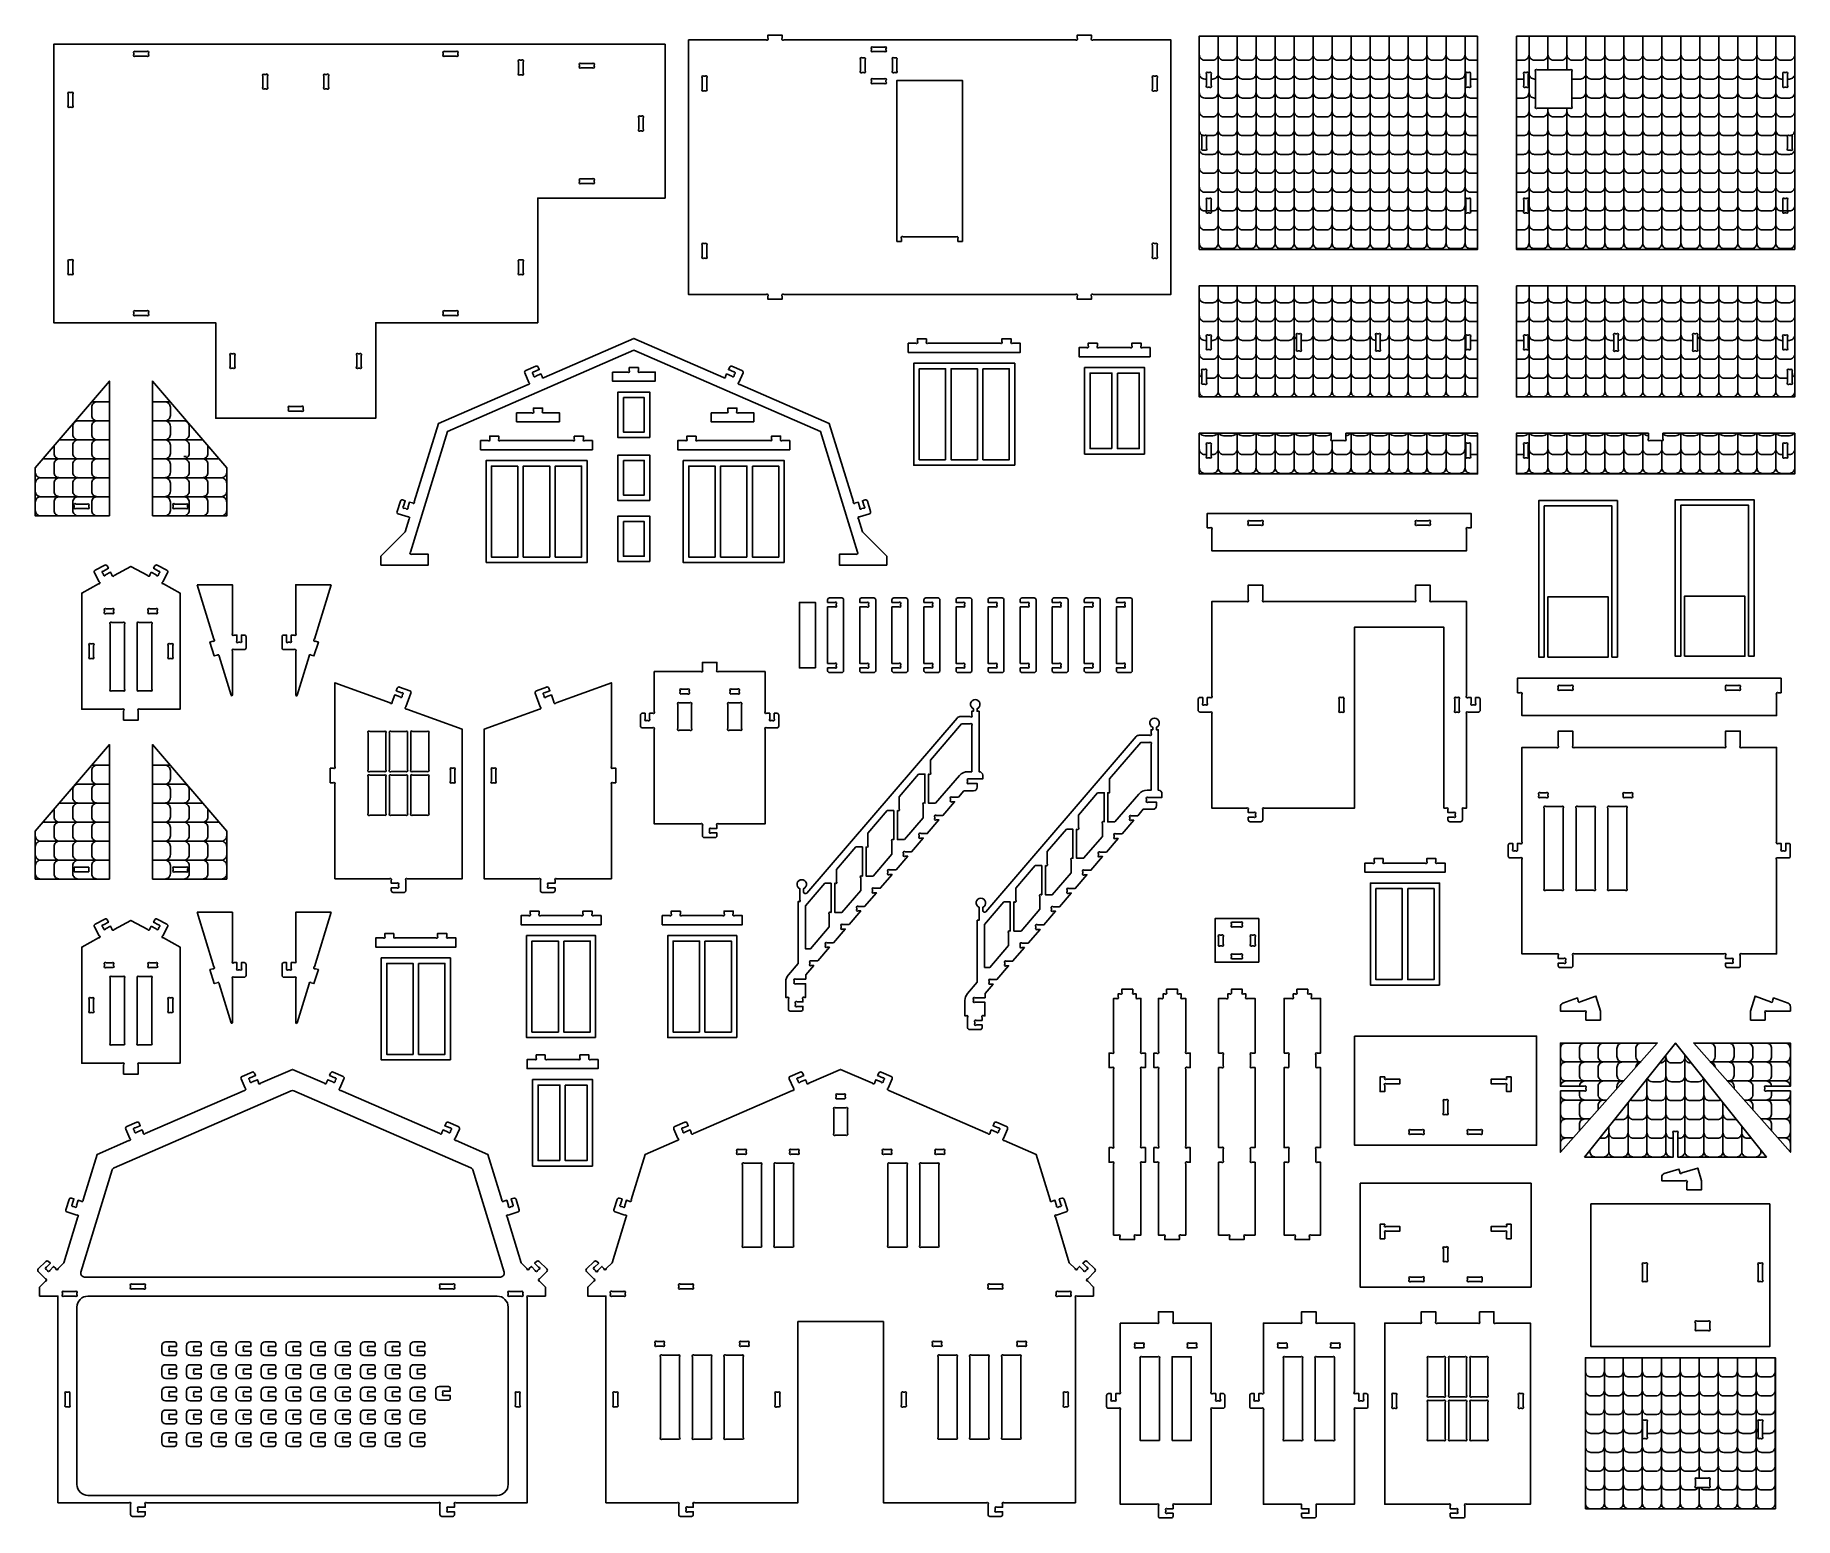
# Model space of a CAD drawing. Extents: x -184 to 976, y 1857 to 2835.
import ezdxf

# ---------------------------------------------------------------- set-up
doc = ezdxf.new("R2010")
doc.units = 0
doc.header["$MEASUREMENT"] = 0
doc.layers.add('LAYER1', color=18, linetype='CONTINUOUS')

msp = doc.modelspace()

# ---------------------------------------------------------------- linework, layer by layer
at = {"layer": 'LAYER1'}
for points in [[(246.6, 2831.6), (297.8, 2831.6, 1), (298.8, 2832.7), (298.8, 2834.6), (308.4, 2834.6), (308.4, 2832.7, 1), (309.5, 2831.6), (501.8, 2831.6, 1), (502.8, 2832.7), (502.8, 2834.6), (512.4, 2834.6), (512.4, 2832.7, 1), (513.5, 2831.6), (564.6, 2831.6), (564.6, 2663.6), (513.5, 2663.6, 1), (512.4, 2662.5), (512.4, 2660.6), (502.8, 2660.6), (502.8, 2662.5, 1), (501.8, 2663.6), (309.5, 2663.6, 1), (308.4, 2662.5), (308.4, 2660.6), (298.8, 2660.6), (298.8, 2662.5, 1), (297.8, 2663.6), (246.6, 2663.6)], [(-118.3, 2823.8), (-110.8, 2823.8, -1), (-109.7, 2822.7), (-109.7, 2821.9, -1), (-110.8, 2820.8), (-118.3, 2820.8, -1), (-119.3, 2821.9), (-119.3, 2822.7, -1)], [(84.7, 2822.7), (84.7, 2821.9, 1), (85.7, 2820.8), (93.2, 2820.8, 1), (94.3, 2821.9), (94.3, 2822.7, 1), (93.2, 2823.8), (85.7, 2823.8, 1)], [(367.2, 2825.7), (367.2, 2824.9, 1), (368.3, 2823.8), (375.8, 2823.8, 1), (376.8, 2824.9), (376.8, 2825.7, 1), (375.8, 2826.8), (368.3, 2826.8, 1)], [(-34.1, 2807.7), (-34.1, 2800.3, 1), (-33.1, 2799.2), (-32.2, 2799.2, 1), (-31.1, 2800.3), (-31.1, 2807.7, 1), (-32.2, 2808.8), (-33.1, 2808.8, 1)], [(9.1, 2807.7), (9.1, 2800.3, -1), (8, 2799.2), (7.1, 2799.2, -1), (6.1, 2800.3), (6.1, 2807.7, -1), (7.1, 2808.8), (8, 2808.8, -1)], [(134.5, 2817), (134.5, 2809.6, 1), (135.5, 2808.5), (136.4, 2808.5, 1), (137.5, 2809.6), (137.5, 2817, 1), (136.4, 2818.1), (135.5, 2818.1, 1)], [(174.7, 2814.9), (174.7, 2814.1, 1), (175.7, 2813), (183.2, 2813, 1), (184.3, 2814.1), (184.3, 2814.9, 1), (183.2, 2816), (175.7, 2816, 1)], [(363, 2818.5), (363, 2811.1, -1), (362, 2810), (361.1, 2810, -1), (360, 2811.1), (360, 2818.5, -1), (361.1, 2819.6), (362, 2819.6, -1)], [(384, 2818.5), (384, 2811.1, -1), (383, 2810), (382.1, 2810, -1), (381, 2811.1), (381, 2818.5, -1), (382.1, 2819.6), (383, 2819.6, -1)], [(590.1, 2810), (589.2, 2810, 1), (588.2, 2809), (588.2, 2801.5, 1), (589.2, 2800.4), (590.1, 2800.4, 1), (591.2, 2801.5), (591.2, 2809, 1)], [(760.2, 2810), (761.1, 2810, -1), (762.2, 2809), (762.2, 2801.5, -1), (761.1, 2800.4), (760.2, 2800.4, -1), (759.2, 2801.5), (759.2, 2809, -1)], [(797.4, 2809), (797.4, 2801.5, 1), (798.5, 2800.4), (799.3, 2800.4, 1), (800.4, 2801.5), (800.4, 2809, 1), (799.3, 2810), (798.5, 2810, 1)], [(806.3, 2811.8), (828.1, 2811.8, -1), (829.1, 2810.7), (829.1, 2787.6, -1), (828.1, 2786.5), (806.3, 2786.5, -1), (805.2, 2787.6), (805.2, 2810.7, -1)], [(969.5, 2810), (970.3, 2810, -1), (971.4, 2809), (971.4, 2801.5, -1), (970.3, 2800.4), (969.5, 2800.4, -1), (968.4, 2801.5), (968.4, 2809, -1)], [(-162.5, 2795.7), (-162.5, 2788.3, 1), (-161.5, 2787.2), (-160.6, 2787.2, 1), (-159.5, 2788.3), (-159.5, 2795.7, 1), (-160.6, 2796.8), (-161.5, 2796.8, 1)], [(255.6, 2806.5), (255.6, 2799.1, 1), (256.7, 2798), (257.6, 2798, 1), (258.6, 2799.1), (258.6, 2806.5, 1), (257.6, 2807.6), (256.7, 2807.6, 1)], [(367.2, 2804.7), (367.2, 2803.9, 1), (368.3, 2802.8), (375.8, 2802.8, 1), (376.8, 2803.9), (376.8, 2804.7, 1), (375.8, 2805.8), (368.3, 2805.8, 1)], [(424.2, 2698.6), (424.2, 2700.5, 1), (423.2, 2701.6), (388.1, 2701.6, 1), (387, 2700.5), (387, 2698.6), (384, 2698.6), (384, 2804.8), (427.2, 2804.8), (427.2, 2698.6)], [(555.6, 2806.5), (555.6, 2799.1, -1), (554.6, 2798), (553.7, 2798, -1), (552.6, 2799.1), (552.6, 2806.5, -1), (553.7, 2807.6), (554.6, 2807.6, -1)], [(213.7, 2780.1), (213.7, 2772.7, 1), (214.7, 2771.6), (215.6, 2771.6, 1), (216.7, 2772.7), (216.7, 2780.1, 1), (215.6, 2781.2), (214.7, 2781.2, 1)], [(585.2, 2767.5), (585.2, 2760, 1), (586.2, 2758.9), (587.1, 2758.9, 1), (588.2, 2760), (588.2, 2767.5, 1), (587.1, 2768.5), (586.2, 2768.5, 1)], [(972.5, 2768.5), (973.3, 2768.5, -1), (974.4, 2767.5), (974.4, 2760, -1), (973.3, 2758.9), (972.5, 2758.9, -1), (971.4, 2760), (971.4, 2767.5, -1)], [(174.7, 2738.7), (174.7, 2737.9, 1), (175.7, 2736.8), (183.2, 2736.8, 1), (184.3, 2737.9), (184.3, 2738.7, 1), (183.2, 2739.8), (175.7, 2739.8, 1)], [(588.2, 2726), (588.2, 2718.5, 1), (589.2, 2717.4), (590.1, 2717.4, 1), (591.2, 2718.5), (591.2, 2726, 1), (590.1, 2727), (589.2, 2727, 1)], [(760.2, 2727), (761.1, 2727, -1), (762.2, 2726), (762.2, 2718.5, -1), (761.1, 2717.4), (760.2, 2717.4, -1), (759.2, 2718.5), (759.2, 2726, -1)], [(797.4, 2726), (797.4, 2718.5, 1), (798.5, 2717.4), (799.3, 2717.4, 1), (800.4, 2718.5), (800.4, 2726, 1), (799.3, 2727), (798.5, 2727, 1)], [(969.5, 2727), (970.3, 2727, -1), (971.4, 2726), (971.4, 2718.5, -1), (970.3, 2717.4), (969.5, 2717.4, -1), (968.4, 2718.5), (968.4, 2726, -1)], [(256.7, 2697.2), (257.6, 2697.2, -1), (258.6, 2696.1), (258.6, 2688.7, -1), (257.6, 2687.6), (256.7, 2687.6, -1), (255.6, 2688.7), (255.6, 2696.1, -1)], [(552.6, 2696.1), (552.6, 2688.7, 1), (553.7, 2687.6), (554.6, 2687.6, 1), (555.6, 2688.7), (555.6, 2696.1, 1), (554.6, 2697.2), (553.7, 2697.2, 1)], [(-161.5, 2686.4), (-160.6, 2686.4, -1), (-159.5, 2685.3), (-159.5, 2677.9, -1), (-160.6, 2676.8), (-161.5, 2676.8, -1), (-162.5, 2677.9), (-162.5, 2685.3, -1)], [(134.5, 2685.3), (134.5, 2677.9, 1), (135.5, 2676.8), (136.4, 2676.8, 1), (137.5, 2677.9), (137.5, 2685.3, 1), (136.4, 2686.4), (135.5, 2686.4, 1)], [(-118.3, 2652.8), (-110.8, 2652.8, -1), (-109.7, 2651.7), (-109.7, 2650.9, -1), (-110.8, 2649.8), (-118.3, 2649.8, -1), (-119.3, 2650.9), (-119.3, 2651.7, -1)], [(84.7, 2651.7), (84.7, 2650.9, 1), (85.7, 2649.8), (93.2, 2649.8, 1), (94.3, 2650.9), (94.3, 2651.7, 1), (93.2, 2652.8), (85.7, 2652.8, 1)], [(377.3, 2491.2), (361.3, 2507.2), (358.7, 2515.7, -1), (359.4, 2517), (365.9, 2519, 0.414214), (366.6, 2520.5), (364.5, 2527.4, 0.414214), (363, 2528.2), (361.3, 2527.6), (362.4, 2524.1, -1), (361.7, 2522.7), (360.9, 2522.5, -1), (359.5, 2523.2), (358.4, 2526.7), (356.6, 2526.2, -1), (355.3, 2526.9), (339.4, 2578.6), (280.3, 2604.3, -1), (279.8, 2605.7), (282.5, 2611.9, 0.414214), (281.8, 2613.5), (275.2, 2616.4, 0.414214), (273.7, 2615.7), (272.9, 2614.1), (276.4, 2612.6, -1), (276.9, 2611.2), (276.6, 2610.4, -1), (275.2, 2609.8), (271.7, 2611.3), (271, 2609.6, -1), (269.6, 2609), (210.5, 2634.7), (151.4, 2609, -1), (150, 2609.6), (149.2, 2611.3), (145.8, 2609.8, -1), (144.4, 2610.4), (144.1, 2611.2, -1), (144.6, 2612.6), (148.1, 2614.1), (147.3, 2615.7, 0.414214), (145.8, 2616.4), (139.2, 2613.5, 0.414214), (138.5, 2611.9), (141.2, 2605.7, -1), (140.7, 2604.3), (81.6, 2578.6), (65.7, 2526.9, -1), (64.4, 2526.2), (62.5, 2526.7), (61.5, 2523.2, -1), (60.1, 2522.5), (59.3, 2522.7, -1), (58.6, 2524.1), (59.7, 2527.6), (58, 2528.2, 0.414214), (56.5, 2527.4), (54.3, 2520.5, 0.414214), (55.1, 2519), (61.6, 2517, -1), (62.3, 2515.7), (59.7, 2507.2), (43.7, 2491.2), (43.7, 2485.2), (74.9, 2485.2), (74.9, 2492.4), (64.1, 2492.4, -1), (63.1, 2493.8), (87.5, 2573.4), (210.5, 2626.9), (333.5, 2573.4), (357.9, 2493.8, -1), (356.9, 2492.4), (346.1, 2492.4), (346.1, 2485.2), (377.3, 2485.2)], [(403.5, 2634.5), (403.5, 2632.6, 1), (404.6, 2631.5), (452.2, 2631.5, 1), (453.3, 2632.6), (453.3, 2634.5), (459.3, 2634.5), (459.3, 2632.6, 1), (460.4, 2631.5), (465.3, 2631.5), (465.3, 2625.5), (391.5, 2625.5), (391.5, 2631.5), (396.4, 2631.5, 1), (397.5, 2632.6), (397.5, 2634.5)], [(588.2, 2635.8), (588.2, 2628.3, 1), (589.2, 2627.3), (590.1, 2627.3, 1), (591.2, 2628.3), (591.2, 2635.8, 1), (590.1, 2636.9), (589.2, 2636.9, 1)], [(650.6, 2636.7), (650.6, 2627.4, -1), (649.5, 2626.4), (648.6, 2626.4, -1), (647.6, 2627.4), (647.6, 2636.7, -1), (648.6, 2637.8), (649.5, 2637.8, -1)], [(702.8, 2636.7), (702.8, 2627.4, -1), (701.7, 2626.4), (700.8, 2626.4, -1), (699.8, 2627.4), (699.8, 2636.7, -1), (700.8, 2637.8), (701.7, 2637.8, -1)], [(760.2, 2636.9), (761.1, 2636.9, -1), (762.2, 2635.8), (762.2, 2628.3, -1), (761.1, 2627.3), (760.2, 2627.3, -1), (759.2, 2628.3), (759.2, 2635.8, -1)], [(797.4, 2635.8), (797.4, 2628.3, 1), (798.5, 2627.3), (799.3, 2627.3, 1), (800.4, 2628.3), (800.4, 2635.8, 1), (799.3, 2636.9), (798.5, 2636.9, 1)], [(856.8, 2636.7), (856.8, 2627.4, 1), (857.9, 2626.4), (858.7, 2626.4, 1), (859.8, 2627.4), (859.8, 2636.7, 1), (858.7, 2637.8), (857.9, 2637.8, 1)], [(909, 2636.7), (909, 2627.4, 1), (910.1, 2626.4), (910.9, 2626.4, 1), (912, 2627.4), (912, 2636.7, 1), (910.9, 2637.8), (910.1, 2637.8, 1)], [(969.5, 2636.9), (970.3, 2636.9, -1), (971.4, 2635.8), (971.4, 2628.3, -1), (970.3, 2627.3), (969.5, 2627.3, -1), (968.4, 2628.3), (968.4, 2635.8, -1)], [(-52.7, 2623.5), (-52.7, 2616.1, -1), (-53.8, 2615), (-54.7, 2615, -1), (-55.7, 2616.1), (-55.7, 2623.5, -1), (-54.7, 2624.6), (-53.8, 2624.6, -1)], [(27.7, 2623.5), (27.7, 2616.1, 1), (28.7, 2615), (29.6, 2615, 1), (30.7, 2616.1), (30.7, 2623.5, 1), (29.6, 2624.6), (28.7, 2624.6, 1)], [(516.2, 2631.6), (516.2, 2629.7, 1), (517.2, 2628.6), (537.9, 2628.6, 1), (539, 2629.7), (539, 2631.6), (545, 2631.6), (545, 2629.7, 1), (546, 2628.6), (551, 2628.6), (551, 2622.6), (504.2, 2622.6), (504.2, 2628.6), (509.1, 2628.6, 1), (510.2, 2629.7), (510.2, 2631.6)], [(196.4, 2612.5), (206.4, 2612.5, 1), (207.5, 2613.6), (207.5, 2615.5), (213.5, 2615.5), (213.5, 2613.6, 1), (214.6, 2612.5), (224.6, 2612.5), (224.6, 2606.5), (196.4, 2606.5)], [(585.2, 2613.2), (585.2, 2605.7, 1), (586.2, 2604.6), (587.1, 2604.6, 1), (588.2, 2605.7), (588.2, 2613.2, 1), (587.1, 2614.2), (586.2, 2614.2, 1)], [(972.5, 2614.2), (973.3, 2614.2, -1), (974.4, 2613.2), (974.4, 2605.7, -1), (973.3, 2604.6), (972.5, 2604.6, -1), (971.4, 2605.7), (971.4, 2613.2, -1)], [(-16.3, 2589.8), (-8.8, 2589.8, -1), (-7.7, 2588.7), (-7.7, 2587.9, -1), (-8.8, 2586.8), (-16.3, 2586.8, -1), (-17.3, 2587.9), (-17.3, 2588.7, -1)], [(133.2, 2585.7), (143.2, 2585.7, 1), (144.3, 2586.8), (144.3, 2588.7), (150.3, 2588.7), (150.3, 2586.8, 1), (151.3, 2585.7), (161.4, 2585.7), (161.4, 2579.7), (133.2, 2579.7)], [(261.4, 2585.7), (271.5, 2585.7, 1), (272.5, 2586.8), (272.5, 2588.7), (278.5, 2588.7), (278.5, 2586.8, 1), (279.6, 2585.7), (289.6, 2585.7), (289.6, 2579.7), (261.4, 2579.7)], [(171.2, 2570.3), (171.2, 2568.3, -1), (170.1, 2567.3), (122.5, 2567.3, -1), (121.4, 2568.3), (121.4, 2570.3), (115.4, 2570.3), (115.4, 2568.3, -1), (114.3, 2567.3), (109.4, 2567.3), (109.4, 2561.3), (183.2, 2561.3), (183.2, 2567.3), (178.3, 2567.3, -1), (177.2, 2568.3), (177.2, 2570.3)], [(251.5, 2570.3), (251.5, 2568.3, 1), (252.6, 2567.3), (300.3, 2567.3, 1), (301.3, 2568.3), (301.3, 2570.3), (307.3, 2570.3), (307.3, 2568.3, 1), (308.4, 2567.3), (313.3, 2567.3), (313.3, 2561.3), (239.5, 2561.3), (239.5, 2567.3), (244.5, 2567.3, 1), (245.5, 2568.3), (245.5, 2570.3)], [(680, 2572.1), (680, 2568.4, -1), (678.9, 2567.3), (671.4, 2567.3, -1), (670.4, 2568.4), (670.4, 2572.1), (583.4, 2572.1), (583.4, 2545.3), (767, 2545.3), (767, 2572.1)], [(588.2, 2564.6), (588.2, 2557.1, 1), (589.2, 2556), (590.1, 2556, 1), (591.2, 2557.1), (591.2, 2564.6, 1), (590.1, 2565.6), (589.2, 2565.6, 1)], [(760.2, 2565.6), (761.1, 2565.6, -1), (762.2, 2564.6), (762.2, 2557.1, -1), (761.1, 2556), (760.2, 2556, -1), (759.2, 2557.1), (759.2, 2564.6, -1)], [(880.7, 2567.3), (888.1, 2567.3, 1), (889.2, 2568.4), (889.2, 2572.1), (976.2, 2572.1), (976.2, 2545.3), (792.6, 2545.3), (792.6, 2572.1), (879.6, 2572.1), (879.6, 2568.4, 1)], [(797.4, 2564.6), (797.4, 2557.1, 1), (798.5, 2556), (799.3, 2556, 1), (800.4, 2557.1), (800.4, 2564.6, 1), (799.3, 2565.6), (798.5, 2565.6, 1)], [(969.5, 2565.6), (970.3, 2565.6, -1), (971.4, 2564.6), (971.4, 2557.1, -1), (970.3, 2556), (969.5, 2556, -1), (968.4, 2557.1), (968.4, 2564.6, -1)], [(-157.5, 2525.5), (-150, 2525.5, -1), (-149, 2524.5), (-149, 2523.6, -1), (-150, 2522.5), (-157.5, 2522.5, -1), (-158.6, 2523.6), (-158.6, 2524.5, -1)], [(-93.4, 2524.5), (-93.4, 2523.6, 1), (-92.3, 2522.5), (-84.8, 2522.5, 1), (-83.8, 2523.6), (-83.8, 2524.5, 1), (-84.8, 2525.5), (-92.3, 2525.5, 1)], [(588.7, 2509.7), (590.6, 2509.7, -1), (591.7, 2508.7), (591.7, 2494.7), (759.7, 2494.7), (759.7, 2508.7, -1), (760.7, 2509.7), (762.7, 2509.7), (762.7, 2519.3), (588.7, 2519.3)], [(616.7, 2511.5), (624.2, 2511.5, 1), (625.3, 2512.6), (625.3, 2513.5, 1), (624.2, 2514.5), (616.7, 2514.5, 1), (615.7, 2513.5), (615.7, 2512.6, 1)], [(727.1, 2514.5), (734.6, 2514.5, -1), (735.7, 2513.5), (735.7, 2512.6, -1), (734.6, 2511.5), (727.1, 2511.5, -1), (726.1, 2512.6), (726.1, 2513.5, -1)], [(-107.8, 2480.5), (-108.7, 2478.8, -1), (-110.1, 2478.3), (-121.2, 2484.3), (-132.2, 2478.3, -1), (-133.7, 2478.8), (-134.6, 2480.5), (-137.9, 2478.7, -1), (-139.3, 2479.1), (-139.7, 2479.9, -1), (-139.3, 2481.3), (-136, 2483.1), (-136.9, 2484.7, 0.414214), (-138.5, 2485.2), (-144.8, 2481.8, 0.414214), (-145.3, 2480.1), (-142.1, 2474.2, -1), (-142.5, 2472.8), (-153.6, 2466.8), (-153.6, 2390.2), (-127, 2390.2, -1), (-126, 2389.1), (-126, 2383), (-116.4, 2383), (-116.4, 2389.1, -1), (-115.3, 2390.2), (-88.8, 2390.2), (-88.8, 2466.8), (-99.8, 2472.8, -1), (-100.2, 2474.2), (-97, 2480.1, 0.414214), (-97.5, 2481.8), (-103.9, 2485.2, 0.414214), (-105.5, 2484.7), (-106.3, 2483.1), (-103.1, 2481.3, -1), (-102.6, 2479.9), (-103, 2479.1, -1), (-104.5, 2478.7)], [(-77.6, 2472.3), (-66.5, 2436.4, -1), (-67.2, 2435), (-69.1, 2434.5), (-66.3, 2425.3), (-64.4, 2425.8, -1), (-63.1, 2425.1), (-55.2, 2399.4, 0.861326), (-54.3, 2399.6), (-54.3, 2428.4, -1), (-53.2, 2429.5), (-46.5, 2429.5, 0.414214), (-45.3, 2430.7), (-45.3, 2437.9, 0.414214), (-46.5, 2439.1), (-48.3, 2439.1), (-48.3, 2435.3, -1), (-49.3, 2434.3), (-50.2, 2434.3, -1), (-51.3, 2435.3), (-51.3, 2439.1), (-53.2, 2439.1, -1), (-54.3, 2440.1), (-54.3, 2472.3)], [(10.8, 2472.3), (-0.2, 2436.4, 1), (0.5, 2435), (2.4, 2434.5), (-0.5, 2425.3), (-2.3, 2425.8, 1), (-3.6, 2425.1), (-11.5, 2399.4, -0.861326), (-12.5, 2399.6), (-12.5, 2428.4, 1), (-13.5, 2429.5), (-20.3, 2429.5, -0.414214), (-21.5, 2430.7), (-21.5, 2437.9, -0.414214), (-20.3, 2439.1), (-18.5, 2439.1), (-18.5, 2435.3, 1), (-17.4, 2434.3), (-16.5, 2434.3, 1), (-15.5, 2435.3), (-15.5, 2439.1), (-13.5, 2439.1, 1), (-12.5, 2440.1), (-12.5, 2472.3)], [(744.7, 2325), (746.3, 2325, -1), (747.4, 2324), (747.4, 2322), (751.1, 2322, -1), (752.2, 2321), (752.2, 2320.1, -1), (751.1, 2319), (747.4, 2319), (747.4, 2317.2, 0.414214), (748.6, 2316), (755.8, 2316, 0.414214), (757, 2317.2), (757, 2324, -1), (758, 2325), (759.7, 2325), (759.7, 2387.3, -1), (760.7, 2388.3), (767.5, 2388.3, 0.414214), (768.7, 2389.5), (768.7, 2396.7, 0.414214), (767.5, 2397.9), (765.7, 2397.9), (765.7, 2394.2, -1), (764.6, 2393.1), (763.7, 2393.1, -1), (762.7, 2394.2), (762.7, 2397.9), (760.7, 2397.9, -1), (759.7, 2399), (759.7, 2461.2), (736.7, 2461.2, -1), (735.7, 2462.3), (735.7, 2472), (726.1, 2472), (726.1, 2462.3, -1), (725, 2461.2), (626.3, 2461.2, -1), (625.3, 2462.3), (625.3, 2472), (615.7, 2472), (615.7, 2462.3, -1), (614.6, 2461.2), (591.7, 2461.2), (591.7, 2399, -1), (590.6, 2397.9), (588.7, 2397.9), (588.7, 2394.2, -1), (587.6, 2393.1), (586.7, 2393.1, -1), (585.7, 2394.2), (585.7, 2397.9), (583.9, 2397.9, 0.414214), (582.7, 2396.7), (582.7, 2389.5, 0.414214), (583.9, 2388.3), (590.6, 2388.3, -1), (591.7, 2387.3), (591.7, 2325), (614.6, 2325, -1), (615.7, 2324), (615.7, 2322), (619.4, 2322, -1), (620.5, 2321), (620.5, 2320.1, -1), (619.4, 2319), (615.7, 2319), (615.7, 2317.2, 0.414214), (616.9, 2316), (624.1, 2316, 0.414214), (625.3, 2317.2), (625.3, 2324, -1), (626.3, 2325), (685.9, 2325), (685.9, 2444.4), (744.7, 2444.4)], [(348.8, 2462.4, 0.414214), (347.6, 2463.6), (339.5, 2463.6, 0.414214), (338.3, 2462.4), (338.3, 2460.6), (343, 2460.6, -1), (344, 2459.5), (344, 2458.7, -1), (343, 2457.6), (338.3, 2457.6), (338.3, 2420.4), (343, 2420.4, -1), (344, 2419.3), (344, 2418.5, -1), (343, 2417.4), (338.3, 2417.4), (338.3, 2415.6, 0.414214), (339.5, 2414.4), (347.6, 2414.4, 0.414214), (348.8, 2415.6)], [(370, 2462.4, 0.414214), (368.8, 2463.6), (360.7, 2463.6, 0.414214), (359.5, 2462.4), (359.5, 2460.6), (364.1, 2460.6, -1), (365.2, 2459.5), (365.2, 2458.7, -1), (364.1, 2457.6), (359.5, 2457.6), (359.5, 2420.4), (364.1, 2420.4, -1), (365.2, 2419.3), (365.2, 2418.5, -1), (364.1, 2417.4), (359.5, 2417.4), (359.5, 2415.6, 0.414214), (360.7, 2414.4), (368.8, 2414.4, 0.414214), (370, 2415.6)], [(391.1, 2462.4, 0.414214), (389.9, 2463.6), (381.9, 2463.6, 0.414214), (380.7, 2462.4), (380.7, 2460.6), (385.3, 2460.6, -1), (386.3, 2459.5), (386.3, 2458.7, -1), (385.3, 2457.6), (380.7, 2457.6), (380.7, 2420.4), (385.3, 2420.4, -1), (386.3, 2419.3), (386.3, 2418.5, -1), (385.3, 2417.4), (380.7, 2417.4), (380.7, 2415.6, 0.414214), (381.9, 2414.4), (389.9, 2414.4, 0.414214), (391.1, 2415.6)], [(412.3, 2462.4, 0.414214), (411.1, 2463.6), (403, 2463.6, 0.414214), (401.8, 2462.4), (401.8, 2460.6), (406.4, 2460.6, -1), (407.5, 2459.5), (407.5, 2458.7, -1), (406.4, 2457.6), (401.8, 2457.6), (401.8, 2420.4), (406.4, 2420.4, -1), (407.5, 2419.3), (407.5, 2418.5, -1), (406.4, 2417.4), (401.8, 2417.4), (401.8, 2415.6, 0.414214), (403, 2414.4), (411.1, 2414.4, 0.414214), (412.3, 2415.6)], [(433.4, 2462.4, 0.414214), (432.2, 2463.6), (424.2, 2463.6, 0.414214), (423, 2462.4), (423, 2460.6), (427.6, 2460.6, -1), (428.6, 2459.5), (428.6, 2458.7, -1), (427.6, 2457.6), (423, 2457.6), (423, 2420.4), (427.6, 2420.4, -1), (428.6, 2419.3), (428.6, 2418.5, -1), (427.6, 2417.4), (423, 2417.4), (423, 2415.6, 0.414214), (424.2, 2414.4), (432.2, 2414.4, 0.414214), (433.4, 2415.6)], [(454.6, 2462.4, 0.414214), (453.4, 2463.6), (445.3, 2463.6, 0.414214), (444.1, 2462.4), (444.1, 2460.6), (448.7, 2460.6, -1), (449.8, 2459.5), (449.8, 2458.7, -1), (448.7, 2457.6), (444.1, 2457.6), (444.1, 2420.4), (448.7, 2420.4, -1), (449.8, 2419.3), (449.8, 2418.5, -1), (448.7, 2417.4), (444.1, 2417.4), (444.1, 2415.6, 0.414214), (445.3, 2414.4), (453.4, 2414.4, 0.414214), (454.6, 2415.6)], [(475.8, 2462.4, 0.414214), (474.6, 2463.6), (466.5, 2463.6, 0.414214), (465.3, 2462.4), (465.3, 2460.6), (469.9, 2460.6, -1), (471, 2459.5), (471, 2458.7, -1), (469.9, 2457.6), (465.3, 2457.6), (465.3, 2420.4), (469.9, 2420.4, -1), (471, 2419.3), (471, 2418.5, -1), (469.9, 2417.4), (465.3, 2417.4), (465.3, 2415.6, 0.414214), (466.5, 2414.4), (474.6, 2414.4, 0.414214), (475.8, 2415.6)], [(496.9, 2462.4, 0.414214), (495.7, 2463.6), (487.6, 2463.6, 0.414214), (486.4, 2462.4), (486.4, 2460.6), (491.1, 2460.6, -1), (492.1, 2459.5), (492.1, 2458.7, -1), (491.1, 2457.6), (486.4, 2457.6), (486.4, 2420.4), (491.1, 2420.4, -1), (492.1, 2419.3), (492.1, 2418.5, -1), (491.1, 2417.4), (486.4, 2417.4), (486.4, 2415.6, 0.414214), (487.6, 2414.4), (495.7, 2414.4, 0.414214), (496.9, 2415.6)], [(518.1, 2462.4, 0.414214), (516.9, 2463.6), (508.8, 2463.6, 0.414214), (507.6, 2462.4), (507.6, 2460.6), (512.2, 2460.6, -1), (513.3, 2459.5), (513.3, 2458.7, -1), (512.2, 2457.6), (507.6, 2457.6), (507.6, 2420.4), (512.2, 2420.4, -1), (513.3, 2419.3), (513.3, 2418.5, -1), (512.2, 2417.4), (507.6, 2417.4), (507.6, 2415.6, 0.414214), (508.8, 2414.4), (516.9, 2414.4, 0.414214), (518.1, 2415.6)], [(539.2, 2462.4, 0.414214), (538, 2463.6), (530, 2463.6, 0.414214), (528.8, 2462.4), (528.8, 2460.6), (533.4, 2460.6, -1), (534.4, 2459.5), (534.4, 2458.7, -1), (533.4, 2457.6), (528.8, 2457.6), (528.8, 2420.4), (533.4, 2420.4, -1), (534.4, 2419.3), (534.4, 2418.5, -1), (533.4, 2417.4), (528.8, 2417.4), (528.8, 2415.6, 0.414214), (530, 2414.4), (538, 2414.4, 0.414214), (539.2, 2415.6)], [(-137.5, 2453.4), (-133.6, 2453.4, 1), (-132.6, 2454.4), (-132.6, 2455.3, 1), (-133.6, 2456.4), (-137.5, 2456.4, 1), (-138.6, 2455.3), (-138.6, 2454.4, 1)], [(-108.7, 2456.4), (-104.8, 2456.4, -1), (-103.8, 2455.3), (-103.8, 2454.4, -1), (-104.8, 2453.4), (-108.7, 2453.4, -1), (-109.8, 2454.4), (-109.8, 2455.3, -1)], [(-133.9, 2447.4), (-126.4, 2447.4, -1), (-125.4, 2446.3), (-125.4, 2403.4, -1), (-126.4, 2402.4), (-133.9, 2402.4, -1), (-135, 2403.4), (-135, 2446.3, -1)], [(-115.9, 2447.4), (-108.4, 2447.4, -1), (-107.4, 2446.3), (-107.4, 2403.4, -1), (-108.4, 2402.4), (-115.9, 2402.4, -1), (-117, 2403.4), (-117, 2446.3, -1)], [(-148.8, 2432.2), (-148.8, 2424.7, 1), (-147.7, 2423.7), (-146.8, 2423.7, 1), (-145.8, 2424.7), (-145.8, 2432.2, 1), (-146.8, 2433.3), (-147.7, 2433.3, 1)], [(-93.6, 2432.2), (-93.6, 2424.7, -1), (-94.6, 2423.7), (-95.5, 2423.7, -1), (-96.6, 2424.7), (-96.6, 2432.2, -1), (-95.5, 2433.3), (-94.6, 2433.3, -1)], [(297.1, 2415), (297.1, 2388.6, 1), (298.1, 2387.5), (300.1, 2387.5), (300.1, 2383.8, 1), (301.1, 2382.7), (302, 2382.7, 1), (303.1, 2383.8), (303.1, 2387.5), (304.9, 2387.5, -0.414214), (306.1, 2386.3), (306.1, 2379.1, -0.414214), (304.9, 2377.9), (298.1, 2377.9, 1), (297.1, 2376.9), (297.1, 2314.6), (266.3, 2314.6, 1), (265.3, 2313.6), (265.3, 2311.6), (261.5, 2311.6, 1), (260.5, 2310.6), (260.5, 2309.7, 1), (261.5, 2308.6), (265.3, 2308.6), (265.3, 2306.8, -0.414214), (264.1, 2305.6), (256.9, 2305.6, -0.414214), (255.7, 2306.8), (255.7, 2313.6, 1), (254.6, 2314.6), (223.9, 2314.6), (223.9, 2376.9, 1), (222.8, 2377.9), (216.1, 2377.9, -0.414214), (214.9, 2379.1), (214.9, 2386.3, -0.414214), (216.1, 2387.5), (217.9, 2387.5), (217.9, 2383.8, 1), (218.9, 2382.7), (219.8, 2382.7, 1), (220.9, 2383.8), (220.9, 2387.5), (222.8, 2387.5, 1), (223.9, 2388.6), (223.9, 2415), (254.6, 2415, 1), (255.7, 2416), (255.7, 2421), (265.3, 2421), (265.3, 2416, 1), (266.3, 2415)], [(50.5, 2272.4), (54.2, 2272.4, 1), (55.3, 2273.5), (55.3, 2274.4, 1), (54.2, 2275.4), (50.5, 2275.4), (50.5, 2277.4, 1), (49.4, 2278.4), (13.3, 2278.4), (13.3, 2340.7, 1), (12.2, 2341.7), (10.3, 2341.7), (10.3, 2351.3), (12.2, 2351.3, 1), (13.3, 2352.4), (13.3, 2407.6), (49.8, 2394.3, 1), (51.1, 2395), (52.8, 2399.6), (56.3, 2398.3, 1), (57.7, 2399), (58, 2399.8, 1), (57.3, 2401.1), (53.8, 2402.4), (54.5, 2404.1, -0.414214), (56, 2404.8), (62.8, 2402.4, -0.414214), (63.5, 2400.8), (60.1, 2391.7, 1), (60.8, 2390.3), (97.3, 2377), (97.3, 2278.4), (61.1, 2278.4, 1), (60.1, 2277.4), (60.1, 2270.6, -0.414214), (58.9, 2269.4), (51.7, 2269.4, -0.414214), (50.5, 2270.6)], [(198.7, 2341.7), (196.7, 2341.7, 1), (195.7, 2340.7), (195.7, 2278.4), (159.5, 2278.4, 1), (158.5, 2277.4), (158.5, 2275.4), (154.7, 2275.4, 1), (153.7, 2274.4), (153.7, 2273.5, 1), (154.7, 2272.4), (158.5, 2272.4), (158.5, 2270.6, -0.414214), (157.3, 2269.4), (150.1, 2269.4, -0.414214), (148.9, 2270.6), (148.9, 2277.4, 1), (147.8, 2278.4), (111.7, 2278.4), (111.7, 2377), (148.2, 2390.3, 1), (148.8, 2391.7), (145.5, 2400.8, -0.414214), (146.2, 2402.4), (152.9, 2404.8, -0.414214), (154.5, 2404.1), (155.1, 2402.4), (151.6, 2401.1, 1), (151, 2399.8), (151.3, 2399, 1), (152.6, 2398.3), (156.1, 2399.6), (157.8, 2395, 1), (159.2, 2394.3), (195.7, 2407.6), (195.7, 2352.4, 1), (196.7, 2351.3), (198.7, 2351.3)], [(245.9, 2403.4), (242, 2403.4, 1), (241, 2402.4), (241, 2401.5, 1), (242, 2400.4), (245.9, 2400.4, 1), (247, 2401.5), (247, 2402.4, 1)], [(275, 2403.4), (278.9, 2403.4, -1), (280, 2402.4), (280, 2401.5, -1), (278.9, 2400.4), (275, 2400.4, -1), (274, 2401.5), (274, 2402.4, -1)], [(793.2, 2401), (795.1, 2401, -1), (796.2, 2400), (796.2, 2386), (964.2, 2386), (964.2, 2400, -1), (965.3, 2401), (967.2, 2401), (967.2, 2410.6), (793.2, 2410.6)], [(828.7, 2405.8), (821.3, 2405.8, 1), (820.2, 2404.8), (820.2, 2403.9, 1), (821.3, 2402.8), (828.7, 2402.8, 1), (829.8, 2403.9), (829.8, 2404.8, 1)], [(931.7, 2405.8), (939.1, 2405.8, -1), (940.2, 2404.8), (940.2, 2403.9, -1), (939.1, 2402.8), (931.7, 2402.8, -1), (930.6, 2403.9), (930.6, 2404.8, -1)], [(247.4, 2394.4), (240.5, 2394.4, 1), (239.5, 2393.4), (239.5, 2377.5, 1), (240.5, 2376.4), (247.4, 2376.4, 1), (248.5, 2377.5), (248.5, 2393.4, 1)], [(281.5, 2393.4), (281.5, 2377.5, -1), (280.4, 2376.4), (273.5, 2376.4, -1), (272.5, 2377.5), (272.5, 2393.4, -1), (273.5, 2394.4), (280.4, 2394.4, -1)], [(425.5, 2385.3), (432.3, 2385.3, 1), (433.4, 2386.3), (433.4, 2388.9), (434.5, 2388.9), (434.5, 2390.5, -0.819804), (435.7, 2396.5, -0.819804), (436.9, 2390.5), (436.9, 2388.9), (438.2, 2388.9), (438.2, 2349, -0.414214), (440.6, 2346.6), (440.6, 2344.2), (431.5, 2344.2, 1), (430.5, 2343.1), (430.5, 2342.3, 1), (431.5, 2341.2), (437, 2341.2), (437, 2338.8, -0.414214), (434.6, 2336.4), (428.2, 2336.4), (424.6, 2332.2), (420.4, 2332.2, 1), (419.4, 2331.1), (419.4, 2330.3, 1), (420.4, 2329.2), (422, 2329.2), (414.3, 2320.2), (410.1, 2320.2, 1), (409, 2319.1), (409, 2318.3, 1), (410.1, 2317.2), (411.7, 2317.2), (404, 2308.2), (399.8, 2308.2, 1), (398.7, 2307.1), (398.7, 2306.3, 1), (399.8, 2305.2), (401.4, 2305.2), (393.7, 2296.2), (389.5, 2296.2, 1), (388.4, 2295.1), (388.4, 2294.3, 1), (389.5, 2293.2), (391.1, 2293.2), (383.4, 2284.2), (379.2, 2284.2, 1), (378.1, 2283.1), (378.1, 2282.3, 1), (379.2, 2281.2), (380.8, 2281.2), (373, 2272.2), (368.9, 2272.2, 1), (367.8, 2271.1), (367.8, 2270.3, 1), (368.9, 2269.2), (370.5, 2269.2), (362.7, 2260.2), (358.6, 2260.2, 1), (357.5, 2259.1), (357.5, 2258.3, 1), (358.6, 2257.2), (360.2, 2257.2), (352.4, 2248.2), (348.2, 2248.2, 1), (347.2, 2247.1), (347.2, 2246.3, 1), (348.2, 2245.2), (349.9, 2245.2), (342.1, 2236.2), (337.9, 2236.2, 1), (336.9, 2235.1), (336.9, 2234.3, 1), (337.9, 2233.2), (339.5, 2233.2), (331.8, 2224.2), (327.6, 2224.2, 1), (326.6, 2223.1), (326.6, 2222.3, 1), (327.6, 2221.2), (329.2, 2221.2), (323.9, 2215), (323.9, 2212.2), (317.3, 2212.2, 1), (316.3, 2211.1), (316.3, 2210.3, 1), (317.3, 2209.2), (323.8, 2209.2), (323.8, 2200.2), (323.1, 2200.2, 1), (322, 2199.1), (322, 2197.2), (318.3, 2197.2, 1), (317.2, 2196.1), (317.2, 2195.3, 1), (318.3, 2194.2), (322, 2194.2), (322, 2192.4, -0.414214), (320.8, 2191.2), (313.6, 2191.2, -0.414214), (312.4, 2192.4), (312.4, 2199.1, 1), (311.4, 2200.2), (310.7, 2200.2), (310.7, 2210.4, -0.179323), (312.4, 2215.1), (318.8, 2222.6), (318.8, 2263.4), (319, 2263.4, 1), (320, 2264.4), (320, 2271.8, -0.819804), (321.2, 2277.8, -0.819804), (322.4, 2271.8), (322.4, 2269.7, 0.695888), (324.5, 2269), (423.7, 2384.4, -0.21865)], [(678.7, 2396.9), (678.7, 2389.4, -1), (677.6, 2388.3), (676.7, 2388.3, -1), (675.7, 2389.4), (675.7, 2396.9, -1), (676.7, 2397.9), (677.6, 2397.9, -1)], [(754.9, 2396.9), (754.9, 2389.4, -1), (753.8, 2388.3), (752.9, 2388.3, -1), (751.9, 2389.4), (751.9, 2396.9, -1), (752.9, 2397.9), (753.8, 2397.9, -1)], [(409.5, 2328.2), (404.9, 2328.2), (404.9, 2347.4), (405, 2347.4, 1), (406.1, 2348.4), (406.1, 2356.5), (426.6, 2380.5), (432.3, 2380.5, -1), (433.4, 2379.4), (433.4, 2349), (430.8, 2349, 0.21865), (425.3, 2346.5)], [(543.7, 2373), (550.5, 2373, 1), (551.6, 2374.1), (551.6, 2376.6), (552.7, 2376.6), (552.7, 2378.3, -0.819804), (553.9, 2384.3, -0.819804), (555.1, 2378.3), (555.1, 2376.6), (556.4, 2376.6), (556.4, 2336.8, -0.414214), (558.8, 2334.4), (558.8, 2332), (549.7, 2332, 1), (548.7, 2330.9), (548.7, 2330, 1), (549.7, 2329), (555.2, 2329), (555.2, 2326.6, -0.414214), (552.8, 2324.2), (546.4, 2324.2), (542.8, 2320), (538.6, 2320, 1), (537.6, 2318.9), (537.6, 2318, 1), (538.6, 2317), (540.2, 2317), (532.5, 2308), (528.3, 2308, 1), (527.2, 2306.9), (527.2, 2306, 1), (528.3, 2305), (529.9, 2305), (522.2, 2296), (518, 2296, 1), (516.9, 2294.9), (516.9, 2294, 1), (518, 2293), (519.6, 2293), (511.9, 2284), (507.7, 2284, 1), (506.6, 2282.9), (506.6, 2282, 1), (507.7, 2281), (509.3, 2281), (501.6, 2272), (497.4, 2272, 1), (496.3, 2270.9), (496.3, 2270, 1), (497.4, 2269), (499, 2269), (491.3, 2260), (487.1, 2260, 1), (486, 2258.9), (486, 2258, 1), (487.1, 2257), (488.7, 2257), (480.9, 2248), (476.8, 2248, 1), (475.7, 2246.9), (475.7, 2246, 1), (476.8, 2245), (478.4, 2245), (470.6, 2236), (466.5, 2236, 1), (465.4, 2234.9), (465.4, 2234, 1), (466.5, 2233), (468.1, 2233), (460.3, 2224), (456.1, 2224, 1), (455.1, 2222.9), (455.1, 2222, 1), (456.1, 2221), (457.7, 2221), (450, 2212), (445.8, 2212, 1), (444.8, 2210.9), (444.8, 2210, 1), (445.8, 2209), (447.4, 2209), (442.1, 2202.8), (442.1, 2200), (435.5, 2200, 1), (434.5, 2198.9), (434.5, 2198, 1), (435.5, 2197), (442, 2197), (442, 2188), (441.3, 2188, 1), (440.2, 2186.9), (440.2, 2185), (436.5, 2185, 1), (435.4, 2183.9), (435.4, 2183, 1), (436.5, 2182), (440.2, 2182), (440.2, 2180.2, -0.414214), (439, 2179), (431.8, 2179, -0.414214), (430.6, 2180.2), (430.6, 2186.9, 1), (429.6, 2188), (428.9, 2188), (428.9, 2198.1, -0.179323), (430.6, 2202.8), (437, 2210.3), (437, 2251.1), (438.2, 2251.1), (438.2, 2259.6, -0.819804), (439.4, 2265.6, -0.819804), (440.6, 2259.6), (440.6, 2257.5, 0.695888), (442.7, 2256.7), (541.9, 2372.2, -0.21865)], [(35.3, 2374.6), (35.3, 2350.3, 1), (36.4, 2349.2), (46, 2349.2, 1), (47, 2350.3), (47, 2374.6, 1), (46, 2375.6), (36.4, 2375.6, 1)], [(50.5, 2375.6), (60.1, 2375.6, -1), (61.1, 2374.6), (61.1, 2350.3, -1), (60.1, 2349.2), (50.5, 2349.2, -1), (49.4, 2350.3), (49.4, 2374.6, -1)], [(75.2, 2374.6), (75.2, 2350.3, -1), (74.2, 2349.2), (64.6, 2349.2, -1), (63.5, 2350.3), (63.5, 2374.6, -1), (64.6, 2375.6), (74.2, 2375.6, -1)], [(527.7, 2315.9), (523.1, 2315.9), (523.1, 2335.1), (524.3, 2335.1), (524.3, 2344.3), (544.8, 2368.2), (550.5, 2368.2, -1), (551.6, 2367.1), (551.6, 2336.8), (549, 2336.8, 0.21865), (543.5, 2334.2)], [(829.8, 2221), (829.8, 2227.7, -1), (830.9, 2228.8), (929.5, 2228.8, -1), (930.6, 2227.7), (930.6, 2225.8), (934.3, 2225.8, -1), (935.4, 2224.7), (935.4, 2223.8, -1), (934.3, 2222.8), (930.6, 2222.8), (930.6, 2221, 0.414214), (931.8, 2219.8), (939, 2219.8, 0.414214), (940.2, 2221), (940.2, 2227.7, -1), (941.3, 2228.8), (964.2, 2228.8), (964.2, 2291, -1), (965.3, 2292.1), (972, 2292.1, 0.414214), (973.2, 2293.3), (973.2, 2300.5, 0.414214), (972, 2301.7), (970.2, 2301.7), (970.2, 2297.9, -1), (969.1, 2296.9), (968.3, 2296.9, -1), (967.2, 2297.9), (967.2, 2301.7), (965.3, 2301.7, -1), (964.2, 2302.7), (964.2, 2365), (941.3, 2365, -1), (940.2, 2366), (940.2, 2375.8), (930.6, 2375.8), (930.6, 2366, -1), (929.5, 2365), (830.9, 2365, -1), (829.8, 2366), (829.8, 2375.8), (820.2, 2375.8), (820.2, 2366, -1), (819.1, 2365), (796.2, 2365), (796.2, 2302.7, -1), (795.1, 2301.7), (793.2, 2301.7), (793.2, 2297.9, -1), (792.1, 2296.9), (791.3, 2296.9, -1), (790.2, 2297.9), (790.2, 2301.7), (788.4, 2301.7, 0.414214), (787.2, 2300.5), (787.2, 2293.3, 0.414214), (788.4, 2292.1), (795.1, 2292.1, -1), (796.2, 2291), (796.2, 2228.8), (819.1, 2228.8, -1), (820.2, 2227.7), (820.2, 2225.8), (823.9, 2225.8, -1), (825, 2224.7), (825, 2223.8, -1), (823.9, 2222.8), (820.2, 2222.8), (820.2, 2221, 0.414214), (821.4, 2219.8), (828.6, 2219.8, 0.414214)], [(35.3, 2345.8), (35.3, 2321.5, 1), (36.4, 2320.4), (46, 2320.4, 1), (47, 2321.5), (47, 2345.8, 1), (46, 2346.8), (36.4, 2346.8, 1)], [(50.5, 2346.8), (60.1, 2346.8, -1), (61.1, 2345.8), (61.1, 2321.5, -1), (60.1, 2320.4), (50.5, 2320.4, -1), (49.4, 2321.5), (49.4, 2345.8, -1)], [(75.2, 2345.8), (75.2, 2321.5, -1), (74.2, 2320.4), (64.6, 2320.4, -1), (63.5, 2321.5), (63.5, 2345.8, -1), (64.6, 2346.8), (74.2, 2346.8, -1)], [(89.5, 2350.3), (89.5, 2342.8, 1), (90.5, 2341.7), (91.4, 2341.7, 1), (92.5, 2342.8), (92.5, 2350.3, 1), (91.4, 2351.3), (90.5, 2351.3, 1)], [(119.5, 2350.3), (119.5, 2342.8, -1), (118.4, 2341.7), (117.5, 2341.7, -1), (116.5, 2342.8), (116.5, 2350.3, -1), (117.5, 2351.3), (118.4, 2351.3, -1)], [(398.2, 2347.4), (402.5, 2347.4), (402.5, 2328.2), (402.4, 2328.2, 1), (401.3, 2327.1), (401.3, 2318.6), (388.9, 2304.2), (384.3, 2304.2), (384.3, 2323.4), (384.4, 2323.4, 1), (385.5, 2324.4), (385.5, 2332.5)], [(516.4, 2335.1), (520.7, 2335.1), (520.7, 2315.9), (520.6, 2315.9, 1), (519.5, 2314.8), (519.5, 2306.3), (507.1, 2291.9), (502.5, 2291.9), (502.5, 2311.1), (502.6, 2311.1, 1), (503.7, 2312.2), (503.7, 2320.3)], [(807.3, 2333.9), (807.3, 2333, 1), (808.4, 2332), (812.2, 2332, 1), (813.3, 2333), (813.3, 2333.9, 1), (812.2, 2335), (808.4, 2335, 1)], [(864.2, 2335), (868, 2335, -1), (869.1, 2333.9), (869.1, 2333, -1), (868, 2332), (864.2, 2332, -1), (863.1, 2333), (863.1, 2333.9, -1)], [(377.6, 2323.4), (381.9, 2323.4), (381.9, 2304.2), (381.7, 2304.2, 1), (380.7, 2303.1), (380.7, 2294.6), (368.3, 2280.2), (363.7, 2280.2), (363.7, 2299.4), (363.8, 2299.4, 1), (364.9, 2300.4), (364.9, 2308.5)], [(810.9, 2324.9), (810.9, 2271.8, 1), (812, 2270.8), (822.4, 2270.8, 1), (823.5, 2271.8), (823.5, 2324.9, 1), (822.4, 2326), (812, 2326, 1)], [(831.9, 2324.9), (831.9, 2271.8, 1), (833, 2270.8), (843.4, 2270.8, 1), (844.5, 2271.8), (844.5, 2324.9, 1), (843.4, 2326), (833, 2326, 1)], [(852.9, 2324.9), (852.9, 2271.8, 1), (854, 2270.8), (864.4, 2270.8, 1), (865.5, 2271.8), (865.5, 2324.9, 1), (864.4, 2326), (854, 2326, 1)], [(495.8, 2311.1), (500.1, 2311.1), (500.1, 2291.9), (499.9, 2291.9, 1), (498.9, 2290.8), (498.9, 2282.3), (486.5, 2267.9), (481.9, 2267.9), (481.9, 2287.1), (482, 2287.1, 1), (483.1, 2288.2), (483.1, 2296.3)], [(357, 2299.4), (361.3, 2299.4), (361.3, 2280.2), (361.1, 2280.2, 1), (360.1, 2279.1), (360.1, 2270.6), (347.7, 2256.2), (343, 2256.2), (343, 2275.4), (343.2, 2275.4, 1), (344.2, 2276.4), (344.2, 2284.5)], [(475.2, 2287.1), (479.5, 2287.1), (479.5, 2267.9), (479.3, 2267.9, 1), (478.3, 2266.8), (478.3, 2258.3), (465.9, 2243.9), (461.2, 2243.9), (461.2, 2263.1), (461.4, 2263.1, 1), (462.4, 2264.2), (462.4, 2272.3)], [(704.7, 2291.7), (704.7, 2289.8, 1), (705.7, 2288.7), (732.4, 2288.7, 1), (733.5, 2289.8), (733.5, 2291.7), (739.5, 2291.7), (739.5, 2289.8, 1), (740.5, 2288.7), (745.5, 2288.7), (745.5, 2282.7), (692.7, 2282.7), (692.7, 2288.7), (697.6, 2288.7, 1), (698.7, 2289.8), (698.7, 2291.7)], [(-93.4, 2284.9), (-93.4, 2284, 1), (-92.3, 2283), (-84.8, 2283, 1), (-83.8, 2284), (-83.8, 2284.9, 1), (-84.8, 2286), (-92.3, 2286, 1)], [(336.4, 2275.4), (340.6, 2275.4), (340.6, 2256.2), (340.5, 2256.2, 1), (339.4, 2255.1), (339.4, 2246.6), (327.1, 2232.2), (323.6, 2232.2), (323.6, 2260.5)], [(454.6, 2263.1), (458.8, 2263.1), (458.8, 2243.9), (458.7, 2243.9, 1), (457.6, 2242.8), (457.6, 2234.3), (445.3, 2219.9), (441.8, 2219.9), (441.8, 2248.3)], [(-107.8, 2247.1), (-108.7, 2245.4, -1), (-110.1, 2245), (-121.2, 2250.9), (-132.2, 2245, -1), (-133.7, 2245.4), (-134.6, 2247.1), (-137.9, 2245.3, -1), (-139.3, 2245.8), (-139.7, 2246.5, -1), (-139.3, 2248), (-136, 2249.7), (-136.9, 2251.3, 0.414214), (-138.5, 2251.8), (-144.8, 2248.4, 0.414214), (-145.3, 2246.8), (-142.1, 2240.8, -1), (-142.5, 2239.4), (-153.6, 2233.4), (-153.6, 2156.8), (-127, 2156.8, -1), (-126, 2155.7), (-126, 2149.6), (-116.4, 2149.6), (-116.4, 2155.7, -1), (-115.3, 2156.8), (-88.8, 2156.8), (-88.8, 2233.4), (-99.8, 2239.4, -1), (-100.2, 2240.8), (-97, 2246.8, 0.414214), (-97.5, 2248.4), (-103.9, 2251.8, 0.414214), (-105.5, 2251.3), (-106.3, 2249.7), (-103.1, 2248, -1), (-102.6, 2246.5), (-103, 2245.8, -1), (-104.5, 2245.3)], [(-77.6, 2256.3), (-66.5, 2220.4, -1), (-67.2, 2219), (-69.1, 2218.5), (-66.3, 2209.3), (-64.4, 2209.8, -1), (-63.1, 2209.1), (-55.2, 2183.4, 0.861326), (-54.3, 2183.6), (-54.3, 2212.4, -1), (-53.2, 2213.5), (-46.5, 2213.5, 0.414214), (-45.3, 2214.7), (-45.3, 2221.9, 0.414214), (-46.5, 2223.1), (-48.3, 2223.1), (-48.3, 2219.3, -1), (-49.3, 2218.3), (-50.2, 2218.3, -1), (-51.3, 2219.3), (-51.3, 2223.1), (-53.2, 2223.1, -1), (-54.3, 2224.1), (-54.3, 2256.3)], [(10.8, 2256.3), (-0.2, 2220.4, 1), (0.5, 2219), (2.4, 2218.5), (-0.5, 2209.3), (-2.3, 2209.8, 1), (-3.6, 2209.1), (-11.5, 2183.4, -0.861326), (-12.5, 2183.6), (-12.5, 2212.4, 1), (-13.5, 2213.5), (-20.3, 2213.5, -0.414214), (-21.5, 2214.7), (-21.5, 2221.9, -0.414214), (-20.3, 2223.1), (-18.5, 2223.1), (-18.5, 2219.3, 1), (-17.4, 2218.3), (-16.5, 2218.3, 1), (-15.5, 2219.3), (-15.5, 2223.1), (-13.5, 2223.1, 1), (-12.5, 2224.1), (-12.5, 2256.3)], [(148.1, 2257.1), (148.1, 2255.2, 1), (149.2, 2254.1), (175.8, 2254.1, 1), (176.9, 2255.2), (176.9, 2257.1), (182.9, 2257.1), (182.9, 2255.2, 1), (184, 2254.1), (188.9, 2254.1), (188.9, 2248.1), (136.1, 2248.1), (136.1, 2254.1), (141, 2254.1, 1), (142.1, 2255.2), (142.1, 2257.1)], [(241.2, 2257.1), (241.2, 2255.2, 1), (242.2, 2254.1), (268.9, 2254.1, 1), (270, 2255.2), (270, 2257.1), (276, 2257.1), (276, 2255.2, 1), (277, 2254.1), (282, 2254.1), (282, 2248.1), (229.2, 2248.1), (229.2, 2254.1), (234.1, 2254.1, 1), (235.2, 2255.2), (235.2, 2257.1)], [(52.3, 2242.4), (52.3, 2240.4, 1), (53.3, 2239.4), (80, 2239.4, 1), (81.1, 2240.4), (81.1, 2242.4), (87.1, 2242.4), (87.1, 2240.4, 1), (88.1, 2239.4), (93.1, 2239.4), (93.1, 2233.4), (40.3, 2233.4), (40.3, 2239.4), (45.2, 2239.4, 1), (46.3, 2240.4), (46.3, 2242.4)], [(599.2, 2240.2), (599.2, 2235.2, -1), (598.1, 2234.1), (597.2, 2234.1, -1), (596.2, 2235.2), (596.2, 2240.2, -1), (597.2, 2241.3), (598.1, 2241.3, -1)], [(605.6, 2249.7), (610.7, 2249.7, -1), (611.8, 2248.6), (611.8, 2247.8, -1), (610.7, 2246.7), (605.6, 2246.7, -1), (604.6, 2247.8), (604.6, 2248.6, -1)], [(617.2, 2240.2), (617.2, 2235.2, 1), (618.2, 2234.1), (619.1, 2234.1, 1), (620.2, 2235.2), (620.2, 2240.2, 1), (619.1, 2241.3), (618.2, 2241.3, 1)], [(605.6, 2225.7), (610.7, 2225.7, 1), (611.8, 2226.8), (611.8, 2227.6, 1), (610.7, 2228.7), (605.6, 2228.7, 1), (604.6, 2227.6), (604.6, 2226.8, 1)], [(-137.5, 2220), (-133.6, 2220, 1), (-132.6, 2221.1), (-132.6, 2222, 1), (-133.6, 2223), (-137.5, 2223, 1), (-138.6, 2222), (-138.6, 2221.1, 1)], [(-108.7, 2223), (-104.8, 2223, -1), (-103.8, 2222), (-103.8, 2221.1, -1), (-104.8, 2220), (-108.7, 2220, -1), (-109.8, 2221.1), (-109.8, 2222, -1)], [(-133.9, 2214), (-126.4, 2214, -1), (-125.4, 2213), (-125.4, 2170.1, -1), (-126.4, 2169), (-133.9, 2169, -1), (-135, 2170.1), (-135, 2213, -1)], [(-115.9, 2214), (-108.4, 2214, -1), (-107.4, 2213), (-107.4, 2170.1, -1), (-108.4, 2169), (-115.9, 2169, -1), (-117, 2170.1), (-117, 2213, -1)], [(547.9, 2101.1), (545.9, 2101.1, -1), (544.9, 2102.1), (544.9, 2152.8, -1), (545.9, 2153.9), (547.9, 2153.9), (547.9, 2163.5), (545.9, 2163.5, -1), (544.9, 2164.5), (544.9, 2199.5), (542.9, 2199.5, -1), (541.9, 2200.5), (541.9, 2202.5), (540.5, 2202.5, -1), (539.5, 2203.5), (539.5, 2205.5), (532.3, 2205.5), (532.3, 2203.5, -1), (531.2, 2202.5), (529.9, 2202.5), (529.9, 2200.5, -1), (528.8, 2199.5), (526.9, 2199.5), (526.9, 2164.5, -1), (525.8, 2163.5), (523.9, 2163.5), (523.9, 2153.9), (525.8, 2153.9, -1), (526.9, 2152.8), (526.9, 2102.1, -1), (525.8, 2101.1), (523.9, 2101.1), (523.9, 2091.5), (525.8, 2091.5, -1), (526.9, 2090.4), (526.9, 2043.5), (530, 2043.5, -1), (531.1, 2042.4), (531.1, 2040.5), (540.7, 2040.5), (540.7, 2042.4, -1), (541.7, 2043.5), (544.9, 2043.5), (544.9, 2090.4, -1), (545.9, 2091.5), (547.9, 2091.5)], [(553.5, 2101.1), (555.4, 2101.1, 1), (556.5, 2102.1), (556.5, 2152.8, 1), (555.4, 2153.9), (553.5, 2153.9), (553.5, 2163.5), (555.4, 2163.5, 1), (556.5, 2164.5), (556.5, 2199.5), (558.4, 2199.5, 1), (559.5, 2200.5), (559.5, 2202.5), (560.8, 2202.5, 1), (561.9, 2203.5), (561.9, 2205.5), (569.1, 2205.5), (569.1, 2203.5, 1), (570.2, 2202.5), (571.5, 2202.5), (571.5, 2200.5, 1), (572.6, 2199.5), (574.5, 2199.5), (574.5, 2164.5, 1), (575.6, 2163.5), (577.5, 2163.5), (577.5, 2153.9), (575.6, 2153.9, 1), (574.5, 2152.8), (574.5, 2102.1, 1), (575.6, 2101.1), (577.5, 2101.1), (577.5, 2091.5), (575.6, 2091.5, 1), (574.5, 2090.4), (574.5, 2043.5), (571.4, 2043.5, 1), (570.3, 2042.4), (570.3, 2040.5), (560.7, 2040.5), (560.7, 2042.4, 1), (559.6, 2043.5), (556.5, 2043.5), (556.5, 2090.4, 1), (555.4, 2091.5), (553.5, 2091.5)], [(620.2, 2163.5), (618.2, 2163.5, 1), (617.2, 2162.4), (617.2, 2154.9, 1), (618.2, 2153.9), (620.2, 2153.9), (620.2, 2101.1), (618.2, 2101.1, 1), (617.2, 2100), (617.2, 2092.5, 1), (618.2, 2091.5), (620.2, 2091.5), (620.2, 2043.5), (614, 2043.5, 1), (613, 2042.4), (613, 2040.5), (603.4, 2040.5), (603.4, 2042.4, 1), (602.3, 2043.5), (596.2, 2043.5), (596.2, 2091.5), (598.1, 2091.5, 1), (599.2, 2092.5), (599.2, 2100, 1), (598.1, 2101.1), (596.2, 2101.1), (596.2, 2153.9), (598.1, 2153.9, 1), (599.2, 2154.9), (599.2, 2162.4, 1), (598.1, 2163.5), (596.2, 2163.5), (596.2, 2199.5), (601.1, 2199.5, 1), (602.2, 2200.5), (602.2, 2202.5), (603.5, 2202.5, 1), (604.6, 2203.5), (604.6, 2205.5), (611.8, 2205.5), (611.8, 2203.5, 1), (612.8, 2202.5), (614.2, 2202.5), (614.2, 2200.5, 1), (615.2, 2199.5), (620.2, 2199.5)], [(639.4, 2163.5), (641.3, 2163.5, -1), (642.4, 2162.4), (642.4, 2154.9, -1), (641.3, 2153.9), (639.4, 2153.9), (639.4, 2101.1), (641.3, 2101.1, -1), (642.4, 2100), (642.4, 2092.5, -1), (641.3, 2091.5), (639.4, 2091.5), (639.4, 2043.5), (645.5, 2043.5, -1), (646.6, 2042.4), (646.6, 2040.5), (656.2, 2040.5), (656.2, 2042.4, -1), (657.3, 2043.5), (663.4, 2043.5), (663.4, 2091.5), (661.5, 2091.5, -1), (660.4, 2092.5), (660.4, 2100, -1), (661.5, 2101.1), (663.4, 2101.1), (663.4, 2153.9), (661.5, 2153.9, -1), (660.4, 2154.9), (660.4, 2162.4, -1), (661.5, 2163.5), (663.4, 2163.5), (663.4, 2199.5), (658.5, 2199.5, -1), (657.4, 2200.5), (657.4, 2202.5), (656.1, 2202.5, -1), (655, 2203.5), (655, 2205.5), (647.8, 2205.5), (647.8, 2203.5, -1), (646.7, 2202.5), (645.4, 2202.5), (645.4, 2200.5, -1), (644.3, 2199.5), (639.4, 2199.5)], [(-148.8, 2198.9), (-148.8, 2191.4, 1), (-147.7, 2190.3), (-146.8, 2190.3, 1), (-145.8, 2191.4), (-145.8, 2198.9, 1), (-146.8, 2199.9), (-147.7, 2199.9, 1)], [(-93.6, 2198.9), (-93.6, 2191.4, -1), (-94.6, 2190.3), (-95.5, 2190.3, -1), (-96.6, 2191.4), (-96.6, 2198.9, -1), (-95.5, 2199.9), (-94.6, 2199.9, -1)], [(838.4, 2185.2), (838.4, 2190.1, 1), (837.3, 2191.2), (821.6, 2191.2), (821.6, 2194, -0.315299), (823.2, 2196.3), (832.8, 2199.8), (833.3, 2198, 1), (834.7, 2197.3), (845, 2201), (848, 2191.2), (848, 2185.2)], [(956.6, 2185.2), (956.6, 2190.1, -1), (957.6, 2191.2), (973.3, 2191.2), (973.3, 2194, 0.315299), (971.8, 2196.3), (962.2, 2199.8), (961.6, 2198, -1), (960.2, 2197.3), (950, 2201), (947, 2191.2), (947, 2185.2)], [(152.1, 2162.2), (152.1, 2160.2, 1), (153.2, 2159.2), (173.9, 2159.2, 1), (174.9, 2160.2), (174.9, 2162.2), (180.9, 2162.2), (180.9, 2160.2, 1), (182, 2159.2), (186.9, 2159.2), (186.9, 2153.2), (140.1, 2153.2), (140.1, 2159.2), (145.1, 2159.2, 1), (146.1, 2160.2), (146.1, 2162.2)], [(821.6, 2138.6), (837.4, 2138.6, 1), (838.4, 2139.7), (838.4, 2140.5, 1), (837.4, 2141.6), (821.6, 2141.6), (821.6, 2170.1), (885.5, 2170.1), (821.6, 2098.1)], [(837.5, 2094.9), (897.5, 2170.1), (957.5, 2094.9), (899, 2094.9), (899, 2110.6, 1), (897.9, 2111.7), (897, 2111.7, 1), (896, 2110.6), (896, 2094.9)], [(973.3, 2138.6), (957.6, 2138.6, -1), (956.5, 2139.7), (956.5, 2140.5, -1), (957.6, 2141.6), (973.3, 2141.6), (973.3, 2170.1), (909.5, 2170.1), (973.3, 2098.1)], [(-169.4, 1867), (-122.5, 1867, -1), (-121.4, 1866), (-121.4, 1859.2, 0.414214), (-120.2, 1858), (-113, 1858, 0.414214), (-111.8, 1859.2), (-111.8, 1861), (-115.6, 1861, -1), (-116.6, 1862.1), (-116.6, 1863, -1), (-115.6, 1864), (-111.8, 1864), (-111.8, 1866, -1), (-110.8, 1867), (81.5, 1867, -1), (82.6, 1866), (82.6, 1859.2, 0.414214), (83.8, 1858), (91, 1858, 0.414214), (92.2, 1859.2), (92.2, 1861), (88.4, 1861, -1), (87.4, 1862.1), (87.4, 1863, -1), (88.4, 1864), (92.2, 1864), (92.2, 1866, -1), (93.2, 1867), (140.2, 1867), (140.2, 2002.2, -1), (141.2, 2003.2), (152.2, 2003.2), (152.2, 2009.2), (148.3, 2013.1, -1), (148.3, 2014.6), (153.1, 2019.4, 0.414214), (153.1, 2021.1), (148, 2026.1, 0.414214), (146.3, 2026.1), (145, 2024.9), (147.7, 2022.2, -1), (147.7, 2020.7), (147, 2020.1, -1), (145.5, 2020.1), (142.9, 2022.8), (141.5, 2021.4, -1), (140, 2021.4), (136.2, 2025.2), (126.9, 2055.4, -1), (127.6, 2056.7), (134.1, 2058.7, 0.414214), (134.9, 2060.2), (132.8, 2067, 0.414214), (131.3, 2067.8), (129.5, 2067.3), (130.6, 2063.7, -1), (129.9, 2062.4), (129.1, 2062.1, -1), (127.8, 2062.9), (126.7, 2066.4), (124.8, 2065.9, -1), (123.5, 2066.6), (114.3, 2096.7), (93.2, 2105.8, -1), (92.7, 2107.2), (95.4, 2113.4, 0.414214), (94.7, 2115), (88.1, 2117.9, 0.414214), (86.6, 2117.2), (85.8, 2115.6), (89.3, 2114.1, -1), (89.8, 2112.7), (89.5, 2111.9, -1), (88.1, 2111.3), (84.7, 2112.8), (83.9, 2111.1, -1), (82.5, 2110.5), (17.2, 2138.9, -1), (16.6, 2140.3), (19.3, 2146.5, 0.414214), (18.7, 2148.1), (12.1, 2150.9, 0.414214), (10.5, 2150.3), (9.8, 2148.7), (13.2, 2147.2, -1), (13.7, 2145.8), (13.4, 2145, -1), (12, 2144.4), (8.6, 2145.9), (7.8, 2144.1, -1), (6.4, 2143.6), (-14.6, 2152.7), (-35.7, 2143.6, -1), (-37.1, 2144.1), (-37.8, 2145.9), (-41.3, 2144.4, -1), (-42.7, 2145), (-43, 2145.8, -1), (-42.5, 2147.2), (-39, 2148.7), (-39.8, 2150.3, 0.414214), (-41.3, 2150.9), (-47.9, 2148.1, 0.414214), (-48.6, 2146.5), (-45.9, 2140.3, -1), (-46.4, 2138.9), (-111.8, 2110.5, -1), (-113.2, 2111.1), (-113.9, 2112.8), (-117.4, 2111.3, -1), (-118.8, 2111.9), (-119.1, 2112.7, -1), (-118.5, 2114.1), (-115.1, 2115.6), (-115.8, 2117.2, 0.414214), (-117.4, 2117.9), (-124, 2115, 0.414214), (-124.6, 2113.4), (-122, 2107.2, -1), (-122.5, 2105.8), (-143.5, 2096.7), (-152.8, 2066.6, -1), (-154.1, 2065.9), (-156, 2066.4), (-157, 2062.9, -1), (-158.4, 2062.1), (-159.2, 2062.4, -1), (-159.9, 2063.7), (-158.8, 2067.3), (-160.5, 2067.8, 0.414214), (-162, 2067), (-164.2, 2060.2, 0.414214), (-163.4, 2058.7), (-156.9, 2056.7, -1), (-156.2, 2055.4), (-165.4, 2025.2), (-169.3, 2021.4, -1), (-170.8, 2021.4), (-172.2, 2022.8), (-174.8, 2020.1, -1), (-176.3, 2020.1), (-176.9, 2020.7, -1), (-176.9, 2022.2), (-174.3, 2024.9), (-175.6, 2026.1, 0.414214), (-177.3, 2026.1), (-182.3, 2021.1, 0.414214), (-182.3, 2019.4), (-177.6, 2014.6, -1), (-177.6, 2013.1), (-181.4, 2009.2), (-181.4, 2003.2), (-169.4, 2003.2)], [(513.7, 2003.2), (502.8, 2003.2, 1), (501.7, 2002.2), (501.7, 1867), (454.8, 1867, 1), (453.7, 1866), (453.7, 1864), (450, 1864, 1), (448.9, 1863), (448.9, 1862.1, 1), (450, 1861), (453.7, 1861), (453.7, 1859.2, -0.414214), (452.5, 1858), (445.3, 1858, -0.414214), (444.1, 1859.2), (444.1, 1866, 1), (443.1, 1867), (375.1, 1867), (375.1, 1986.4), (318.7, 1986.4), (318.7, 1867), (250.8, 1867, 1), (249.7, 1866), (249.7, 1864), (246, 1864, 1), (244.9, 1863), (244.9, 1862.1, 1), (246, 1861), (249.7, 1861), (249.7, 1859.2, -0.414214), (248.5, 1858), (241.3, 1858, -0.414214), (240.1, 1859.2), (240.1, 1866, 1), (239.1, 1867), (192.1, 1867), (192.1, 2003.2), (180.1, 2003.2), (180.1, 2009.2), (184, 2013.1, 1), (184, 2014.6), (179.2, 2019.4, -0.414214), (179.2, 2021.1), (184.3, 2026.1, -0.414214), (186, 2026.1), (187.3, 2024.9), (184.6, 2022.2, 1), (184.6, 2020.7), (185.2, 2020.1, 1), (186.8, 2020.1), (189.4, 2022.8), (190.8, 2021.4, 1), (192.3, 2021.4), (196.1, 2025.2), (205.4, 2055.4, 1), (204.6, 2056.7), (198.2, 2058.7, -0.414214), (197.4, 2060.2), (199.5, 2067, -0.414214), (201, 2067.8), (202.7, 2067.3), (201.6, 2063.7, 1), (202.3, 2062.4), (203.2, 2062.1, 1), (204.5, 2062.9), (205.6, 2066.4), (207.5, 2065.9, 1), (208.8, 2066.6), (218, 2096.7), (239.1, 2105.8, 1), (239.6, 2107.2), (236.9, 2113.4, -0.414214), (237.5, 2115), (244.1, 2117.9, -0.414214), (245.7, 2117.2), (246.4, 2115.6), (243, 2114.1, 1), (242.5, 2112.7), (242.8, 2111.9, 1), (244.2, 2111.3), (247.6, 2112.8), (248.4, 2111.1, 1), (249.8, 2110.5), (315.1, 2138.9, 1), (315.7, 2140.3), (313, 2146.5, -0.414214), (313.6, 2148.1), (320.2, 2150.9, -0.414214), (321.8, 2150.3), (322.5, 2148.7), (319.1, 2147.2, 1), (318.5, 2145.8), (318.9, 2145, 1), (320.3, 2144.4), (323.7, 2145.9), (324.5, 2144.1, 1), (325.9, 2143.6), (346.9, 2152.7), (368, 2143.6, 1), (369.4, 2144.1), (370.1, 2145.9), (373.6, 2144.4, 1), (375, 2145), (375.3, 2145.8, 1), (374.8, 2147.2), (371.3, 2148.7), (372, 2150.3, -0.414214), (373.6, 2150.9), (380.2, 2148.1, -0.414214), (380.8, 2146.5), (378.2, 2140.3, 1), (378.7, 2138.9), (444, 2110.5, 1), (445.4, 2111.1), (446.2, 2112.8), (449.6, 2111.3, 1), (451, 2111.9), (451.4, 2112.7, 1), (450.8, 2114.1), (447.4, 2115.6), (448.1, 2117.2, -0.414214), (449.7, 2117.9), (456.3, 2115, -0.414214), (456.9, 2113.4), (454.2, 2107.2, 1), (454.8, 2105.8), (475.8, 2096.7), (485.1, 2066.6, 1), (486.4, 2065.9), (488.2, 2066.4), (489.3, 2062.9, 1), (490.7, 2062.1), (491.5, 2062.4, 1), (492.2, 2063.7), (491.1, 2067.3), (492.8, 2067.8, -0.414214), (494.3, 2067), (496.4, 2060.2, -0.414214), (495.6, 2058.7), (489.2, 2056.7, 1), (488.5, 2055.4), (497.7, 2025.2), (501.6, 2021.4, 1), (503.1, 2021.4), (504.5, 2022.8), (507.1, 2020.1, 1), (508.6, 2020.1), (509.2, 2020.7, 1), (509.2, 2022.2), (506.6, 2024.9), (507.9, 2026.1, -0.414214), (509.5, 2026.1), (514.6, 2021.1, -0.414214), (514.6, 2019.4), (509.9, 2014.6, 1), (509.9, 2013.1), (513.7, 2009.2)], [(705.7, 2147.7), (705.7, 2147.2, 1), (706.7, 2146.2), (715.8, 2146.2), (715.8, 2143.2), (706.7, 2143.2, 1), (705.7, 2142.1), (705.7, 2138.1), (702.7, 2138.1), (702.7, 2147.7)], [(786.1, 2147.7), (786.1, 2147.2, -1), (785, 2146.2), (775.9, 2146.2), (775.9, 2143.2), (785, 2143.2, -1), (786.1, 2142.1), (786.1, 2138.1), (789.1, 2138.1), (789.1, 2147.7)], [(122.6, 2015.8), (-151.9, 2015.8, -0.504278), (-154.2, 2018.9), (-133.5, 2086.4, -0.219181), (-132.2, 2087.9), (-15.6, 2138.6, -0.208056), (-13.7, 2138.6), (102.9, 2087.9, -0.219181), (104.2, 2086.4), (124.9, 2018.9, -0.504278)], [(348.9, 2136.4), (345, 2136.4, 1), (343.9, 2135.4), (343.9, 2134.5, 1), (345, 2133.4), (348.9, 2133.4, 1), (349.9, 2134.5), (349.9, 2135.4, 1)], [(342.4, 2126.4), (342.4, 2110.5, 1), (343.5, 2109.4), (350.4, 2109.4, 1), (351.4, 2110.5), (351.4, 2126.4, 1), (350.4, 2127.4), (343.5, 2127.4, 1)], [(744.4, 2131.6), (744.4, 2124.1, 1), (745.4, 2123), (746.3, 2123, 1), (747.4, 2124.1), (747.4, 2131.6, 1), (746.3, 2132.6), (745.4, 2132.6, 1)], [(731.5, 2111.8), (731.5, 2110.9, -1), (730.4, 2109.9), (722.9, 2109.9, -1), (721.9, 2110.9), (721.9, 2111.8, -1), (722.9, 2112.9), (730.4, 2112.9, -1)], [(760.3, 2111.8), (760.3, 2110.9, 1), (761.3, 2109.9), (768.8, 2109.9, 1), (769.9, 2110.9), (769.9, 2111.8, 1), (768.8, 2112.9), (761.3, 2112.9, 1)], [(278.5, 2098.8), (278.5, 2097.9, 1), (279.6, 2096.8), (283.5, 2096.8, 1), (284.5, 2097.9), (284.5, 2098.8, 1), (283.5, 2099.8), (279.6, 2099.8, 1)], [(283.2, 2090.8), (293.7, 2090.8, -1), (294.7, 2089.8), (294.7, 2036.7, -1), (293.7, 2035.6), (283.2, 2035.6, -1), (282.1, 2036.7), (282.1, 2089.8, -1)], [(304.2, 2090.8), (314.7, 2090.8, -1), (315.7, 2089.8), (315.7, 2036.7, -1), (314.7, 2035.6), (304.2, 2035.6, -1), (303.1, 2036.7), (303.1, 2089.8, -1)], [(314.4, 2099.8), (318.3, 2099.8, -1), (319.3, 2098.8), (319.3, 2097.9, -1), (318.3, 2096.8), (314.4, 2096.8, -1), (313.3, 2097.9), (313.3, 2098.8, -1)], [(375.6, 2096.8), (379.5, 2096.8, 1), (380.5, 2097.9), (380.5, 2098.8, 1), (379.5, 2099.8), (375.6, 2099.8, 1), (374.5, 2098.8), (374.5, 2097.9, 1)], [(390.7, 2036.7), (390.7, 2089.8, 1), (389.7, 2090.8), (379.2, 2090.8, 1), (378.1, 2089.8), (378.1, 2036.7, 1), (379.2, 2035.6), (389.7, 2035.6, 1)], [(399.1, 2089.8), (399.1, 2036.7, 1), (400.2, 2035.6), (410.7, 2035.6, 1), (411.7, 2036.7), (411.7, 2089.8, 1), (410.7, 2090.8), (400.2, 2090.8, 1)], [(414.3, 2096.8), (410.4, 2096.8, -1), (409.3, 2097.9), (409.3, 2098.8, -1), (410.4, 2099.8), (414.3, 2099.8, -1), (415.3, 2098.8), (415.3, 2097.9, -1)], [(905.1, 2073.3), (905.1, 2078.2, 1), (904, 2079.3), (888.4, 2079.3), (888.4, 2081.7, -0.330467), (890.1, 2084), (899.8, 2087), (900.4, 2085.1, 1), (901.7, 2084.4), (912.2, 2087.6), (914.7, 2079.3), (914.7, 2073.3)], [(705.7, 2050.6), (705.7, 2050.2, 1), (706.7, 2049.1), (715.8, 2049.1), (715.8, 2046.1), (706.7, 2046.1, 1), (705.7, 2045.1), (705.7, 2041), (702.7, 2041), (702.7, 2050.6)], [(786.1, 2050.6), (786.1, 2050.2, -1), (785, 2049.1), (775.9, 2049.1), (775.9, 2046.1), (785, 2046.1, -1), (786.1, 2045.1), (786.1, 2041), (789.1, 2041), (789.1, 2050.6)], [(744.4, 2034.5), (744.4, 2027, 1), (745.4, 2026), (746.3, 2026, 1), (747.4, 2027), (747.4, 2034.5, 1), (746.3, 2035.6), (745.4, 2035.6, 1)], [(875.8, 2023.9), (875.8, 2014, 1), (876.8, 2012.9), (877.7, 2012.9, 1), (878.8, 2014), (878.8, 2023.9, 1), (877.7, 2024.9), (876.8, 2024.9, 1)], [(955, 2023.9), (955, 2014, -1), (953.9, 2012.9), (953, 2012.9, -1), (952, 2014), (952, 2023.9, -1), (953, 2024.9), (953.9, 2024.9, -1)], [(-120.4, 2011), (-112.9, 2011, -1), (-111.8, 2010), (-111.8, 2009.1, -1), (-112.9, 2008), (-120.4, 2008, -1), (-121.4, 2009.1), (-121.4, 2010, -1)], [(82.6, 2010), (82.6, 2009.1, 1), (83.6, 2008), (91.1, 2008, 1), (92.2, 2009.1), (92.2, 2010, 1), (91.1, 2011), (83.6, 2011, 1)], [(241.2, 2011), (248.7, 2011, -1), (249.7, 2010), (249.7, 2009.1, -1), (248.7, 2008), (241.2, 2008, -1), (240.1, 2009.1), (240.1, 2010, -1)], [(444.1, 2010), (444.1, 2009.1, 1), (445.2, 2008), (452.7, 2008, 1), (453.7, 2009.1), (453.7, 2010, 1), (452.7, 2011), (445.2, 2011, 1)], [(722.9, 2015.8), (730.4, 2015.8, -1), (731.5, 2014.8), (731.5, 2013.9, -1), (730.4, 2012.8), (722.9, 2012.8, -1), (721.9, 2013.9), (721.9, 2014.8, -1)], [(760.3, 2014.8), (760.3, 2013.9, 1), (761.3, 2012.8), (768.8, 2012.8, 1), (769.9, 2013.9), (769.9, 2014.8, 1), (768.8, 2015.8), (761.3, 2015.8, 1)], [(-165.4, 2006.2), (-157.9, 2006.2, -1), (-156.8, 2005.2), (-156.8, 2004.3, -1), (-157.9, 2003.2), (-165.4, 2003.2, -1), (-166.4, 2004.3), (-166.4, 2005.2, -1)], [(120.4, 2003.2), (-149.6, 2003.2, 0.414214), (-156.8, 1996), (-156.8, 1879, 0.414214), (-149.6, 1871.8), (120.4, 1871.8, 0.414214), (127.6, 1879), (127.6, 1996, 0.414214)], [(136.1, 2006.2), (128.6, 2006.2, 1), (127.6, 2005.2), (127.6, 2004.3, 1), (128.6, 2003.2), (136.1, 2003.2, 1), (137.2, 2004.3), (137.2, 2005.2, 1)], [(196.2, 2006.2), (203.7, 2006.2, -1), (204.7, 2005.2), (204.7, 2004.3, -1), (203.7, 2003.2), (196.2, 2003.2, -1), (195.1, 2004.3), (195.1, 2005.2, -1)], [(497.7, 2006.2), (490.2, 2006.2, 1), (489.1, 2005.2), (489.1, 2004.3, 1), (490.2, 2003.2), (497.7, 2003.2, 1), (498.7, 2004.3), (498.7, 2005.2, 1)], [(531.3, 1985.4), (555.5, 1985.4, 1), (556.5, 1986.5), (556.5, 1992.9), (566.1, 1992.9), (566.1, 1986.5, 1), (567.2, 1985.4), (591.3, 1985.4), (591.3, 1940, 1), (592.4, 1938.9), (594.3, 1938.9), (594.3, 1935.2, 1), (595.4, 1934.1), (596.3, 1934.1, 1), (597.3, 1935.2), (597.3, 1938.9), (599.1, 1938.9, -0.414214), (600.3, 1937.7), (600.3, 1930.5, -0.414214), (599.1, 1929.3), (592.4, 1929.3, 1), (591.3, 1928.3), (591.3, 1866), (567.2, 1866, 1), (566.1, 1865), (566.1, 1863), (562.4, 1863, 1), (561.3, 1862), (561.3, 1861.1, 1), (562.4, 1860), (566.1, 1860), (566.1, 1858.2, -0.414214), (564.9, 1857), (557.7, 1857, -0.414214), (556.5, 1858.2), (556.5, 1865, 1), (555.5, 1866), (531.3, 1866), (531.3, 1928.3, 1), (530.3, 1929.3), (523.5, 1929.3, -0.414214), (522.3, 1930.5), (522.3, 1937.7, -0.414214), (523.5, 1938.9), (525.3, 1938.9), (525.3, 1935.2, 1), (526.4, 1934.1), (527.3, 1934.1, 1), (528.3, 1935.2), (528.3, 1938.9), (530.3, 1938.9, 1), (531.3, 1940)], [(691.7, 1938.9), (691.7, 1935.2, -1), (690.6, 1934.1), (689.7, 1934.1, -1), (688.7, 1935.2), (688.7, 1938.9), (686.7, 1938.9, -1), (685.7, 1940), (685.7, 1985.4), (661.5, 1985.4, -1), (660.5, 1986.5), (660.5, 1992.9), (650.9, 1992.9), (650.9, 1986.5, -1), (649.8, 1985.4), (625.7, 1985.4), (625.7, 1940, -1), (624.6, 1938.9), (622.7, 1938.9), (622.7, 1935.2, -1), (621.6, 1934.1), (620.7, 1934.1, -1), (619.7, 1935.2), (619.7, 1938.9), (617.9, 1938.9, 0.414214), (616.7, 1937.7), (616.7, 1930.5, 0.414214), (617.9, 1929.3), (624.6, 1929.3, -1), (625.7, 1928.3), (625.7, 1866), (650.9, 1866), (650.9, 1863), (655.7, 1863), (655.7, 1860), (650.9, 1860), (650.9, 1858.2, 0.414214), (652.1, 1857), (659.3, 1857, 0.414214), (660.5, 1858.2), (660.5, 1866), (685.7, 1866), (685.7, 1928.3, -1), (686.7, 1929.3), (693.5, 1929.3, 0.414214), (694.7, 1930.5), (694.7, 1937.7, 0.414214), (693.5, 1938.9)], [(768.2, 1992.9), (768.2, 1986.5, -1), (767.2, 1985.4), (740.5, 1985.4, -1), (739.4, 1986.5), (739.4, 1992.9), (729.8, 1992.9), (729.8, 1986.5, -1), (728.8, 1985.4), (705.8, 1985.4), (705.8, 1866), (748, 1866, -1), (749, 1865), (749, 1863), (752.8, 1863, -1), (753.8, 1862), (753.8, 1861.1, -1), (752.8, 1860), (749, 1860), (749, 1858.2, 0.414214), (750.2, 1857), (757.4, 1857, 0.414214), (758.6, 1858.2), (758.6, 1865, -1), (759.7, 1866), (801.8, 1866), (801.8, 1985.4), (778.9, 1985.4, -1), (777.8, 1986.5), (777.8, 1992.9)], [(911.6, 1980.6), (919.1, 1980.6, 1), (920.2, 1981.6), (920.2, 1985.6, 1), (919.1, 1986.7), (911.6, 1986.7, 1), (910.6, 1985.6), (910.6, 1981.6, 1)], [(-92.4, 1964), (-98.4, 1964, -0.414214), (-100.8, 1966.4), (-100.8, 1970.6, -0.414214), (-98.4, 1973), (-92.4, 1973, -0.414214), (-91.2, 1971.8), (-91.2, 1970), (-95, 1970, 1), (-96, 1968.9), (-96, 1968, 1), (-95, 1967), (-91.2, 1967), (-91.2, 1965.2, -0.414214)], [(-76.1, 1964), (-82.1, 1964, -0.414214), (-84.5, 1966.4), (-84.5, 1970.6, -0.414214), (-82.1, 1973), (-76.1, 1973, -0.414214), (-74.9, 1971.8), (-74.9, 1970), (-78.6, 1970, 1), (-79.7, 1968.9), (-79.7, 1968, 1), (-78.6, 1967), (-74.9, 1967), (-74.9, 1965.2, -0.414214)], [(-59.7, 1964), (-65.7, 1964, -0.414214), (-68.1, 1966.4), (-68.1, 1970.6, -0.414214), (-65.7, 1973), (-59.7, 1973, -0.414214), (-58.5, 1971.8), (-58.5, 1970), (-62.2, 1970, 1), (-63.3, 1968.9), (-63.3, 1968, 1), (-62.2, 1967), (-58.5, 1967), (-58.5, 1965.2, -0.414214)], [(-43.3, 1964), (-49.3, 1964, -0.414214), (-51.7, 1966.4), (-51.7, 1970.6, -0.414214), (-49.3, 1973), (-43.3, 1973, -0.414214), (-42.1, 1971.8), (-42.1, 1970), (-45.8, 1970, 1), (-46.9, 1968.9), (-46.9, 1968, 1), (-45.8, 1967), (-42.1, 1967), (-42.1, 1965.2, -0.414214)], [(-26.9, 1964), (-32.9, 1964, -0.414214), (-35.3, 1966.4), (-35.3, 1970.6, -0.414214), (-32.9, 1973), (-26.9, 1973, -0.414214), (-25.7, 1971.8), (-25.7, 1970), (-29.5, 1970, 1), (-30.5, 1968.9), (-30.5, 1968, 1), (-29.5, 1967), (-25.7, 1967), (-25.7, 1965.2, -0.414214)], [(-10.5, 1964), (-16.5, 1964, -0.414214), (-18.9, 1966.4), (-18.9, 1970.6, -0.414214), (-16.5, 1973), (-10.5, 1973, -0.414214), (-9.3, 1971.8), (-9.3, 1970), (-13.1, 1970, 1), (-14.1, 1968.9), (-14.1, 1968, 1), (-13.1, 1967), (-9.3, 1967), (-9.3, 1965.2, -0.414214)], [(5.8, 1964), (-0.2, 1964, -0.414214), (-2.6, 1966.4), (-2.6, 1970.6, -0.414214), (-0.2, 1973), (5.8, 1973, -0.414214), (7, 1971.8), (7, 1970), (3.3, 1970, 1), (2.2, 1968.9), (2.2, 1968, 1), (3.3, 1967), (7, 1967), (7, 1965.2, -0.414214)], [(22.2, 1964), (16.2, 1964, -0.414214), (13.8, 1966.4), (13.8, 1970.6, -0.414214), (16.2, 1973), (22.2, 1973, -0.414214), (23.4, 1971.8), (23.4, 1970), (19.7, 1970, 1), (18.6, 1968.9), (18.6, 1968, 1), (19.7, 1967), (23.4, 1967), (23.4, 1965.2, -0.414214)], [(38.6, 1964), (32.6, 1964, -0.414214), (30.2, 1966.4), (30.2, 1970.6, -0.414214), (32.6, 1973), (38.6, 1973, -0.414214), (39.8, 1971.8), (39.8, 1970), (36.1, 1970, 1), (35, 1968.9), (35, 1968, 1), (36.1, 1967), (39.8, 1967), (39.8, 1965.2, -0.414214)], [(55, 1964), (49, 1964, -0.414214), (46.6, 1966.4), (46.6, 1970.6, -0.414214), (49, 1973), (55, 1973, -0.414214), (56.2, 1971.8), (56.2, 1970), (52.4, 1970, 1), (51.4, 1968.9), (51.4, 1968, 1), (52.4, 1967), (56.2, 1967), (56.2, 1965.2, -0.414214)], [(71.4, 1964), (65.4, 1964, -0.414214), (63, 1966.4), (63, 1970.6, -0.414214), (65.4, 1973), (71.4, 1973, -0.414214), (72.6, 1971.8), (72.6, 1970), (68.8, 1970, 1), (67.8, 1968.9), (67.8, 1968, 1), (68.8, 1967), (72.6, 1967), (72.6, 1965.2, -0.414214)], [(225.6, 1970.2), (229.5, 1970.2, 1), (230.5, 1971.3), (230.5, 1972.2, 1), (229.5, 1973.2), (225.6, 1973.2, 1), (224.5, 1972.2), (224.5, 1971.3, 1)], [(286.3, 1972.2), (286.3, 1971.3, -1), (285.3, 1970.2), (281.4, 1970.2, -1), (280.3, 1971.3), (280.3, 1972.2, -1), (281.4, 1973.2), (285.3, 1973.2, -1)], [(408.6, 1970.2), (412.5, 1970.2, 1), (413.5, 1971.3), (413.5, 1972.2, 1), (412.5, 1973.2), (408.6, 1973.2, 1), (407.5, 1972.2), (407.5, 1971.3, 1)], [(464.4, 1973.2), (468.3, 1973.2, -1), (469.3, 1972.2), (469.3, 1971.3, -1), (468.3, 1970.2), (464.4, 1970.2, -1), (463.3, 1971.3), (463.3, 1972.2, -1)], [(228.1, 1910.1), (228.1, 1963.2, -1), (229.2, 1964.2), (239.7, 1964.2, -1), (240.7, 1963.2), (240.7, 1910.1, -1), (239.7, 1909), (229.2, 1909, -1)], [(249.1, 1910.1), (249.1, 1963.2, -1), (250.2, 1964.2), (260.7, 1964.2, -1), (261.7, 1963.2), (261.7, 1910.1, -1), (260.7, 1909), (250.2, 1909, -1)], [(271.2, 1964.2), (281.7, 1964.2, -1), (282.7, 1963.2), (282.7, 1910.1, -1), (281.7, 1909), (271.2, 1909, -1), (270.1, 1910.1), (270.1, 1963.2, -1)], [(423.7, 1910.1), (423.7, 1963.2, 1), (422.7, 1964.2), (412.2, 1964.2, 1), (411.1, 1963.2), (411.1, 1910.1, 1), (412.2, 1909), (422.7, 1909, 1)], [(433.2, 1909), (443.7, 1909, 1), (444.7, 1910.1), (444.7, 1963.2, 1), (443.7, 1964.2), (433.2, 1964.2, 1), (432.1, 1963.2), (432.1, 1910.1, 1)], [(465.7, 1910.1), (465.7, 1963.2, 1), (464.7, 1964.2), (454.2, 1964.2, 1), (453.1, 1963.2), (453.1, 1910.1, 1), (454.2, 1909), (464.7, 1909, 1)], [(542, 1969.2), (545.9, 1969.2, 1), (546.9, 1970.3), (546.9, 1971.2, 1), (545.9, 1972.2), (542, 1972.2, 1), (540.9, 1971.2), (540.9, 1970.3, 1)], [(557.1, 1908), (557.1, 1962.2, 1), (556.1, 1963.2), (545.6, 1963.2, 1), (544.5, 1962.2), (544.5, 1908)], [(576.8, 1972.2), (580.7, 1972.2, -1), (581.7, 1971.2), (581.7, 1970.3, -1), (580.7, 1969.2), (576.8, 1969.2, -1), (575.7, 1970.3), (575.7, 1971.2, -1)], [(636.3, 1969.2), (640.2, 1969.2, 1), (641.3, 1970.3), (641.3, 1971.2, 1), (640.2, 1972.2), (636.3, 1972.2, 1), (635.3, 1971.2), (635.3, 1970.3, 1)], [(638.9, 1909.1), (638.9, 1962.2, -1), (639.9, 1963.2), (650.4, 1963.2, -1), (651.5, 1962.2), (651.5, 1909.1, -1), (650.4, 1908), (639.9, 1908, -1)], [(659.9, 1909.1), (659.9, 1962.2, -1), (660.9, 1963.2), (671.4, 1963.2, -1), (672.5, 1962.2), (672.5, 1909.1, -1), (671.4, 1908), (660.9, 1908, -1)], [(671.1, 1972.2), (675, 1972.2, -1), (676.1, 1971.2), (676.1, 1970.3, -1), (675, 1969.2), (671.1, 1969.2, -1), (670.1, 1970.3), (670.1, 1971.2, -1)], [(733.9, 1962.2), (733.9, 1937.9, 1), (734.9, 1936.8), (744.5, 1936.8, 1), (745.6, 1937.9), (745.6, 1962.2, 1), (744.5, 1963.2), (734.9, 1963.2, 1)], [(749, 1963.2), (758.6, 1963.2, -1), (759.7, 1962.2), (759.7, 1937.9, -1), (758.6, 1936.8), (749, 1936.8, -1), (748, 1937.9), (748, 1962.2, -1)], [(762.1, 1937.9), (762.1, 1962.2, -1), (763.1, 1963.2), (772.7, 1963.2, -1), (773.8, 1962.2), (773.8, 1937.9, -1), (772.7, 1936.8), (763.1, 1936.8, -1)], [(-92.4, 1949), (-98.4, 1949, -0.414214), (-100.8, 1951.4), (-100.8, 1955.6, -0.414214), (-98.4, 1958), (-92.4, 1958, -0.414214), (-91.2, 1956.8), (-91.2, 1955), (-95, 1955, 1), (-96, 1954), (-96, 1953.1, 1), (-95, 1952), (-91.2, 1952), (-91.2, 1950.2, -0.414214)], [(-76.1, 1949), (-82.1, 1949, -0.414214), (-84.5, 1951.4), (-84.5, 1955.6, -0.414214), (-82.1, 1958), (-76.1, 1958, -0.414214), (-74.9, 1956.8), (-74.9, 1955), (-78.6, 1955, 1), (-79.7, 1954), (-79.7, 1953.1, 1), (-78.6, 1952), (-74.9, 1952), (-74.9, 1950.2, -0.414214)], [(-59.7, 1949), (-65.7, 1949, -0.414214), (-68.1, 1951.4), (-68.1, 1955.6, -0.414214), (-65.7, 1958), (-59.7, 1958, -0.414214), (-58.5, 1956.8), (-58.5, 1955), (-62.2, 1955, 1), (-63.3, 1954), (-63.3, 1953.1, 1), (-62.2, 1952), (-58.5, 1952), (-58.5, 1950.2, -0.414214)], [(-43.3, 1949), (-49.3, 1949, -0.414214), (-51.7, 1951.4), (-51.7, 1955.6, -0.414214), (-49.3, 1958), (-43.3, 1958, -0.414214), (-42.1, 1956.8), (-42.1, 1955), (-45.8, 1955, 1), (-46.9, 1954), (-46.9, 1953.1, 1), (-45.8, 1952), (-42.1, 1952), (-42.1, 1950.2, -0.414214)], [(-26.9, 1949), (-32.9, 1949, -0.414214), (-35.3, 1951.4), (-35.3, 1955.6, -0.414214), (-32.9, 1958), (-26.9, 1958, -0.414214), (-25.7, 1956.8), (-25.7, 1955), (-29.5, 1955, 1), (-30.5, 1954), (-30.5, 1953.1, 1), (-29.5, 1952), (-25.7, 1952), (-25.7, 1950.2, -0.414214)], [(-10.5, 1949), (-16.5, 1949, -0.414214), (-18.9, 1951.4), (-18.9, 1955.6, -0.414214), (-16.5, 1958), (-10.5, 1958, -0.414214), (-9.3, 1956.8), (-9.3, 1955), (-13.1, 1955, 1), (-14.1, 1954), (-14.1, 1953.1, 1), (-13.1, 1952), (-9.3, 1952), (-9.3, 1950.2, -0.414214)], [(5.8, 1949), (-0.2, 1949, -0.414214), (-2.6, 1951.4), (-2.6, 1955.6, -0.414214), (-0.2, 1958), (5.8, 1958, -0.414214), (7, 1956.8), (7, 1955), (3.3, 1955, 1), (2.2, 1954), (2.2, 1953.1, 1), (3.3, 1952), (7, 1952), (7, 1950.2, -0.414214)], [(22.2, 1949), (16.2, 1949, -0.414214), (13.8, 1951.4), (13.8, 1955.6, -0.414214), (16.2, 1958), (22.2, 1958, -0.414214), (23.4, 1956.8), (23.4, 1955), (19.7, 1955, 1), (18.6, 1954), (18.6, 1953.1, 1), (19.7, 1952), (23.4, 1952), (23.4, 1950.2, -0.414214)], [(38.6, 1949), (32.6, 1949, -0.414214), (30.2, 1951.4), (30.2, 1955.6, -0.414214), (32.6, 1958), (38.6, 1958, -0.414214), (39.8, 1956.8), (39.8, 1955), (36.1, 1955, 1), (35, 1954), (35, 1953.1, 1), (36.1, 1952), (39.8, 1952), (39.8, 1950.2, -0.414214)], [(55, 1949), (49, 1949, -0.414214), (46.6, 1951.4), (46.6, 1955.6, -0.414214), (49, 1958), (55, 1958, -0.414214), (56.2, 1956.8), (56.2, 1955), (52.4, 1955, 1), (51.4, 1954), (51.4, 1953.1, 1), (52.4, 1952), (56.2, 1952), (56.2, 1950.2, -0.414214)], [(71.4, 1949), (65.4, 1949, -0.414214), (63, 1951.4), (63, 1955.6, -0.414214), (65.4, 1958), (71.4, 1958, -0.414214), (72.6, 1956.8), (72.6, 1955), (68.8, 1955, 1), (67.8, 1954), (67.8, 1953.1, 1), (68.8, 1952), (72.6, 1952), (72.6, 1950.2, -0.414214)], [(-161.6, 1938.9), (-161.6, 1931.4, -1), (-162.7, 1930.3), (-163.6, 1930.3, -1), (-164.6, 1931.4), (-164.6, 1938.9, -1), (-163.6, 1939.9), (-162.7, 1939.9, -1)], [(-92.4, 1934.1), (-98.4, 1934.1, -0.414214), (-100.8, 1936.5), (-100.8, 1940.7, -0.414214), (-98.4, 1943.1), (-92.4, 1943.1, -0.414214), (-91.2, 1941.9), (-91.2, 1940.1), (-95, 1940.1, 1), (-96, 1939), (-96, 1938.1, 1), (-95, 1937.1), (-91.2, 1937.1), (-91.2, 1935.3, -0.414214)], [(-76.1, 1934.1), (-82.1, 1934.1, -0.414214), (-84.5, 1936.5), (-84.5, 1940.7, -0.414214), (-82.1, 1943.1), (-76.1, 1943.1, -0.414214), (-74.9, 1941.9), (-74.9, 1940.1), (-78.6, 1940.1, 1), (-79.7, 1939), (-79.7, 1938.1, 1), (-78.6, 1937.1), (-74.9, 1937.1), (-74.9, 1935.3, -0.414214)], [(-59.7, 1934.1), (-65.7, 1934.1, -0.414214), (-68.1, 1936.5), (-68.1, 1940.7, -0.414214), (-65.7, 1943.1), (-59.7, 1943.1, -0.414214), (-58.5, 1941.9), (-58.5, 1940.1), (-62.2, 1940.1, 1), (-63.3, 1939), (-63.3, 1938.1, 1), (-62.2, 1937.1), (-58.5, 1937.1), (-58.5, 1935.3, -0.414214)], [(-43.3, 1934.1), (-49.3, 1934.1, -0.414214), (-51.7, 1936.5), (-51.7, 1940.7, -0.414214), (-49.3, 1943.1), (-43.3, 1943.1, -0.414214), (-42.1, 1941.9), (-42.1, 1940.1), (-45.8, 1940.1, 1), (-46.9, 1939), (-46.9, 1938.1, 1), (-45.8, 1937.1), (-42.1, 1937.1), (-42.1, 1935.3, -0.414214)], [(-26.9, 1934.1), (-32.9, 1934.1, -0.414214), (-35.3, 1936.5), (-35.3, 1940.7, -0.414214), (-32.9, 1943.1), (-26.9, 1943.1, -0.414214), (-25.7, 1941.9), (-25.7, 1940.1), (-29.5, 1940.1, 1), (-30.5, 1939), (-30.5, 1938.1, 1), (-29.5, 1937.1), (-25.7, 1937.1), (-25.7, 1935.3, -0.414214)], [(-10.5, 1934.1), (-16.5, 1934.1, -0.414214), (-18.9, 1936.5), (-18.9, 1940.7, -0.414214), (-16.5, 1943.1), (-10.5, 1943.1, -0.414214), (-9.3, 1941.9), (-9.3, 1940.1), (-13.1, 1940.1, 1), (-14.1, 1939), (-14.1, 1938.1, 1), (-13.1, 1937.1), (-9.3, 1937.1), (-9.3, 1935.3, -0.414214)], [(5.8, 1934.1), (-0.2, 1934.1, -0.414214), (-2.6, 1936.5), (-2.6, 1940.7, -0.414214), (-0.2, 1943.1), (5.8, 1943.1, -0.414214), (7, 1941.9), (7, 1940.1), (3.3, 1940.1, 1), (2.2, 1939), (2.2, 1938.1, 1), (3.3, 1937.1), (7, 1937.1), (7, 1935.3, -0.414214)], [(22.2, 1934.1), (16.2, 1934.1, -0.414214), (13.8, 1936.5), (13.8, 1940.7, -0.414214), (16.2, 1943.1), (22.2, 1943.1, -0.414214), (23.4, 1941.9), (23.4, 1940.1), (19.7, 1940.1, 1), (18.6, 1939), (18.6, 1938.1, 1), (19.7, 1937.1), (23.4, 1937.1), (23.4, 1935.3, -0.414214)], [(38.6, 1934.1), (32.6, 1934.1, -0.414214), (30.2, 1936.5), (30.2, 1940.7, -0.414214), (32.6, 1943.1), (38.6, 1943.1, -0.414214), (39.8, 1941.9), (39.8, 1940.1), (36.1, 1940.1, 1), (35, 1939), (35, 1938.1, 1), (36.1, 1937.1), (39.8, 1937.1), (39.8, 1935.3, -0.414214)], [(55, 1934.1), (49, 1934.1, -0.414214), (46.6, 1936.5), (46.6, 1940.7, -0.414214), (49, 1943.1), (55, 1943.1, -0.414214), (56.2, 1941.9), (56.2, 1940.1), (52.4, 1940.1, 1), (51.4, 1939), (51.4, 1938.1, 1), (52.4, 1937.1), (56.2, 1937.1), (56.2, 1935.3, -0.414214)], [(71.4, 1934.1), (65.4, 1934.1, -0.414214), (63, 1936.5), (63, 1940.7, -0.414214), (65.4, 1943.1), (71.4, 1943.1, -0.414214), (72.6, 1941.9), (72.6, 1940.1), (68.8, 1940.1, 1), (67.8, 1939), (67.8, 1938.1, 1), (68.8, 1937.1), (72.6, 1937.1), (72.6, 1935.3, -0.414214)], [(88.2, 1934.6), (82.2, 1934.6, -0.414214), (79.8, 1937), (79.8, 1941.2, -0.414214), (82.2, 1943.6), (88.2, 1943.6, -0.414214), (89.4, 1942.4), (89.4, 1940.6), (85.6, 1940.6, 1), (84.6, 1939.5), (84.6, 1938.7, 1), (85.6, 1937.6), (89.4, 1937.6), (89.4, 1935.8, -0.414214)], [(135.4, 1938.9), (135.4, 1931.4, -1), (134.3, 1930.3), (133.4, 1930.3, -1), (132.4, 1931.4), (132.4, 1938.9, -1), (133.4, 1939.9), (134.3, 1939.9, -1)], [(199.9, 1938.9), (199.9, 1931.4, -1), (198.9, 1930.3), (198, 1930.3, -1), (196.9, 1931.4), (196.9, 1938.9, -1), (198, 1939.9), (198.9, 1939.9, -1)], [(306.7, 1938.9), (306.7, 1931.4, -1), (305.7, 1930.3), (304.8, 1930.3, -1), (303.7, 1931.4), (303.7, 1938.9, -1), (304.8, 1939.9), (305.7, 1939.9, -1)], [(387.1, 1938.9), (387.1, 1931.4, 1), (388.2, 1930.3), (389.1, 1930.3, 1), (390.1, 1931.4), (390.1, 1938.9, 1), (389.1, 1939.9), (388.2, 1939.9, 1)], [(496.9, 1938.9), (496.9, 1931.4, -1), (495.9, 1930.3), (495, 1930.3, -1), (493.9, 1931.4), (493.9, 1938.9, -1), (495, 1939.9), (495.9, 1939.9, -1)], [(713.6, 1937.9), (713.6, 1930.4, -1), (712.6, 1929.3), (711.7, 1929.3, -1), (710.6, 1930.4), (710.6, 1937.9, -1), (711.7, 1938.9), (712.6, 1938.9, -1)], [(794, 1937.9), (794, 1930.4, 1), (795.1, 1929.3), (796, 1929.3, 1), (797, 1930.4), (797, 1937.9, 1), (796, 1938.9), (795.1, 1938.9, 1)], [(-92.4, 1919.1), (-98.4, 1919.1, -0.414214), (-100.8, 1921.5), (-100.8, 1925.7, -0.414214), (-98.4, 1928.1), (-92.4, 1928.1, -0.414214), (-91.2, 1926.9), (-91.2, 1925.1), (-95, 1925.1, 1), (-96, 1924), (-96, 1923.2, 1), (-95, 1922.1), (-91.2, 1922.1), (-91.2, 1920.3, -0.414214)], [(-76.1, 1919.1), (-82.1, 1919.1, -0.414214), (-84.5, 1921.5), (-84.5, 1925.7, -0.414214), (-82.1, 1928.1), (-76.1, 1928.1, -0.414214), (-74.9, 1926.9), (-74.9, 1925.1), (-78.6, 1925.1, 1), (-79.7, 1924), (-79.7, 1923.2, 1), (-78.6, 1922.1), (-74.9, 1922.1), (-74.9, 1920.3, -0.414214)], [(-59.7, 1919.1), (-65.7, 1919.1, -0.414214), (-68.1, 1921.5), (-68.1, 1925.7, -0.414214), (-65.7, 1928.1), (-59.7, 1928.1, -0.414214), (-58.5, 1926.9), (-58.5, 1925.1), (-62.2, 1925.1, 1), (-63.3, 1924), (-63.3, 1923.2, 1), (-62.2, 1922.1), (-58.5, 1922.1), (-58.5, 1920.3, -0.414214)], [(-43.3, 1919.1), (-49.3, 1919.1, -0.414214), (-51.7, 1921.5), (-51.7, 1925.7, -0.414214), (-49.3, 1928.1), (-43.3, 1928.1, -0.414214), (-42.1, 1926.9), (-42.1, 1925.1), (-45.8, 1925.1, 1), (-46.9, 1924), (-46.9, 1923.2, 1), (-45.8, 1922.1), (-42.1, 1922.1), (-42.1, 1920.3, -0.414214)], [(-26.9, 1919.1), (-32.9, 1919.1, -0.414214), (-35.3, 1921.5), (-35.3, 1925.7, -0.414214), (-32.9, 1928.1), (-26.9, 1928.1, -0.414214), (-25.7, 1926.9), (-25.7, 1925.1), (-29.5, 1925.1, 1), (-30.5, 1924), (-30.5, 1923.2, 1), (-29.5, 1922.1), (-25.7, 1922.1), (-25.7, 1920.3, -0.414214)], [(-10.5, 1919.1), (-16.5, 1919.1, -0.414214), (-18.9, 1921.5), (-18.9, 1925.7, -0.414214), (-16.5, 1928.1), (-10.5, 1928.1, -0.414214), (-9.3, 1926.9), (-9.3, 1925.1), (-13.1, 1925.1, 1), (-14.1, 1924), (-14.1, 1923.2, 1), (-13.1, 1922.1), (-9.3, 1922.1), (-9.3, 1920.3, -0.414214)], [(5.8, 1919.1), (-0.2, 1919.1, -0.414214), (-2.6, 1921.5), (-2.6, 1925.7, -0.414214), (-0.2, 1928.1), (5.8, 1928.1, -0.414214), (7, 1926.9), (7, 1925.1), (3.3, 1925.1, 1), (2.2, 1924), (2.2, 1923.2, 1), (3.3, 1922.1), (7, 1922.1), (7, 1920.3, -0.414214)], [(22.2, 1919.1), (16.2, 1919.1, -0.414214), (13.8, 1921.5), (13.8, 1925.7, -0.414214), (16.2, 1928.1), (22.2, 1928.1, -0.414214), (23.4, 1926.9), (23.4, 1925.1), (19.7, 1925.1, 1), (18.6, 1924), (18.6, 1923.2, 1), (19.7, 1922.1), (23.4, 1922.1), (23.4, 1920.3, -0.414214)], [(38.6, 1919.1), (32.6, 1919.1, -0.414214), (30.2, 1921.5), (30.2, 1925.7, -0.414214), (32.6, 1928.1), (38.6, 1928.1, -0.414214), (39.8, 1926.9), (39.8, 1925.1), (36.1, 1925.1, 1), (35, 1924), (35, 1923.2, 1), (36.1, 1922.1), (39.8, 1922.1), (39.8, 1920.3, -0.414214)], [(55, 1919.1), (49, 1919.1, -0.414214), (46.6, 1921.5), (46.6, 1925.7, -0.414214), (49, 1928.1), (55, 1928.1, -0.414214), (56.2, 1926.9), (56.2, 1925.1), (52.4, 1925.1, 1), (51.4, 1924), (51.4, 1923.2, 1), (52.4, 1922.1), (56.2, 1922.1), (56.2, 1920.3, -0.414214)], [(71.4, 1919.1), (65.4, 1919.1, -0.414214), (63, 1921.5), (63, 1925.7, -0.414214), (65.4, 1928.1), (71.4, 1928.1, -0.414214), (72.6, 1926.9), (72.6, 1925.1), (68.8, 1925.1, 1), (67.8, 1924), (67.8, 1923.2, 1), (68.8, 1922.1), (72.6, 1922.1), (72.6, 1920.3, -0.414214)], [(733.9, 1933.4), (733.9, 1909.1, 1), (734.9, 1908), (744.5, 1908, 1), (745.6, 1909.1), (745.6, 1933.4, 1), (744.5, 1934.4), (734.9, 1934.4, 1)], [(749, 1934.4), (758.6, 1934.4, -1), (759.7, 1933.4), (759.7, 1909.1, -1), (758.6, 1908), (749, 1908, -1), (748, 1909.1), (748, 1933.4, -1)], [(773.8, 1933.4), (773.8, 1909.1, -1), (772.7, 1908), (763.1, 1908, -1), (762.1, 1909.1), (762.1, 1933.4, -1), (763.1, 1934.4), (772.7, 1934.4, -1)], [(875.8, 1920.3), (875.8, 1910.4, 1), (876.8, 1909.4), (877.7, 1909.4, 1), (878.8, 1910.4), (878.8, 1920.3, 1), (877.7, 1921.4), (876.8, 1921.4, 1)], [(955, 1920.3), (955, 1910.4, -1), (953.9, 1909.4), (953, 1909.4, -1), (952, 1910.4), (952, 1920.3, -1), (953, 1921.4), (953.9, 1921.4, -1)], [(-92.4, 1904.1), (-98.4, 1904.1, -0.414214), (-100.8, 1906.5), (-100.8, 1910.7, -0.414214), (-98.4, 1913.1), (-92.4, 1913.1, -0.414214), (-91.2, 1911.9), (-91.2, 1910.1), (-95, 1910.1, 1), (-96, 1909.1), (-96, 1908.2, 1), (-95, 1907.1), (-91.2, 1907.1), (-91.2, 1905.3, -0.414214)], [(-76.1, 1904.1), (-82.1, 1904.1, -0.414214), (-84.5, 1906.5), (-84.5, 1910.7, -0.414214), (-82.1, 1913.1), (-76.1, 1913.1, -0.414214), (-74.9, 1911.9), (-74.9, 1910.1), (-78.6, 1910.1, 1), (-79.7, 1909.1), (-79.7, 1908.2, 1), (-78.6, 1907.1), (-74.9, 1907.1), (-74.9, 1905.3, -0.414214)], [(-59.7, 1904.1), (-65.7, 1904.1, -0.414214), (-68.1, 1906.5), (-68.1, 1910.7, -0.414214), (-65.7, 1913.1), (-59.7, 1913.1, -0.414214), (-58.5, 1911.9), (-58.5, 1910.1), (-62.2, 1910.1, 1), (-63.3, 1909.1), (-63.3, 1908.2, 1), (-62.2, 1907.1), (-58.5, 1907.1), (-58.5, 1905.3, -0.414214)], [(-43.3, 1904.1), (-49.3, 1904.1, -0.414214), (-51.7, 1906.5), (-51.7, 1910.7, -0.414214), (-49.3, 1913.1), (-43.3, 1913.1, -0.414214), (-42.1, 1911.9), (-42.1, 1910.1), (-45.8, 1910.1, 1), (-46.9, 1909.1), (-46.9, 1908.2, 1), (-45.8, 1907.1), (-42.1, 1907.1), (-42.1, 1905.3, -0.414214)], [(-26.9, 1904.1), (-32.9, 1904.1, -0.414214), (-35.3, 1906.5), (-35.3, 1910.7, -0.414214), (-32.9, 1913.1), (-26.9, 1913.1, -0.414214), (-25.7, 1911.9), (-25.7, 1910.1), (-29.5, 1910.1, 1), (-30.5, 1909.1), (-30.5, 1908.2, 1), (-29.5, 1907.1), (-25.7, 1907.1), (-25.7, 1905.3, -0.414214)], [(-10.5, 1904.1), (-16.5, 1904.1, -0.414214), (-18.9, 1906.5), (-18.9, 1910.7, -0.414214), (-16.5, 1913.1), (-10.5, 1913.1, -0.414214), (-9.3, 1911.9), (-9.3, 1910.1), (-13.1, 1910.1, 1), (-14.1, 1909.1), (-14.1, 1908.2, 1), (-13.1, 1907.1), (-9.3, 1907.1), (-9.3, 1905.3, -0.414214)], [(5.8, 1904.1), (-0.2, 1904.1, -0.414214), (-2.6, 1906.5), (-2.6, 1910.7, -0.414214), (-0.2, 1913.1), (5.8, 1913.1, -0.414214), (7, 1911.9), (7, 1910.1), (3.3, 1910.1, 1), (2.2, 1909.1), (2.2, 1908.2, 1), (3.3, 1907.1), (7, 1907.1), (7, 1905.3, -0.414214)], [(22.2, 1904.1), (16.2, 1904.1, -0.414214), (13.8, 1906.5), (13.8, 1910.7, -0.414214), (16.2, 1913.1), (22.2, 1913.1, -0.414214), (23.4, 1911.9), (23.4, 1910.1), (19.7, 1910.1, 1), (18.6, 1909.1), (18.6, 1908.2, 1), (19.7, 1907.1), (23.4, 1907.1), (23.4, 1905.3, -0.414214)], [(38.6, 1904.1), (32.6, 1904.1, -0.414214), (30.2, 1906.5), (30.2, 1910.7, -0.414214), (32.6, 1913.1), (38.6, 1913.1, -0.414214), (39.8, 1911.9), (39.8, 1910.1), (36.1, 1910.1, 1), (35, 1909.1), (35, 1908.2, 1), (36.1, 1907.1), (39.8, 1907.1), (39.8, 1905.3, -0.414214)], [(55, 1904.1), (49, 1904.1, -0.414214), (46.6, 1906.5), (46.6, 1910.7, -0.414214), (49, 1913.1), (55, 1913.1, -0.414214), (56.2, 1911.9), (56.2, 1910.1), (52.4, 1910.1, 1), (51.4, 1909.1), (51.4, 1908.2, 1), (52.4, 1907.1), (56.2, 1907.1), (56.2, 1905.3, -0.414214)], [(71.4, 1904.1), (65.4, 1904.1, -0.414214), (63, 1906.5), (63, 1910.7, -0.414214), (65.4, 1913.1), (71.4, 1913.1, -0.414214), (72.6, 1911.9), (72.6, 1910.1), (68.8, 1910.1, 1), (67.8, 1909.1), (67.8, 1908.2, 1), (68.8, 1907.1), (72.6, 1907.1), (72.6, 1905.3, -0.414214)], [(911.6, 1877), (919.1, 1877, 1), (920.2, 1878.1), (920.2, 1882.1, 1), (919.1, 1883.1), (911.6, 1883.1, 1), (910.6, 1882.1), (910.6, 1878.1, 1)]]:
    msp.add_lwpolyline(points, format="xyb", close=True, dxfattribs=at)
for points in [[(595.9, 2834), (595.9, 2821.7, -0.414214), (592.3, 2818.1), (587, 2818.1, -0.414214), (583.4, 2821.7), (583.4, 2834)], [(595.9, 2834), (595.9, 2821.7, 0.414214), (599.5, 2818.1), (604.8, 2818.1, 0.414214), (608.4, 2821.7), (608.4, 2834)], [(620.9, 2834), (620.9, 2821.7, -0.414214), (617.3, 2818.1), (612, 2818.1, -0.414214), (608.4, 2821.7), (608.4, 2834)], [(620.9, 2834), (620.9, 2821.7, 0.414214), (624.5, 2818.1), (629.9, 2818.1, 0.414214), (633.5, 2821.7), (633.5, 2834)], [(646, 2834), (646, 2821.7, -0.414214), (642.4, 2818.1), (637.1, 2818.1, -0.414214), (633.5, 2821.7), (633.5, 2834)], [(646, 2834), (646, 2821.7, 0.414214), (649.6, 2818.1), (654.9, 2818.1, 0.414214), (658.5, 2821.7), (658.5, 2834)], [(671, 2834), (671, 2821.7, -0.414214), (667.4, 2818.1), (662.1, 2818.1, -0.414214), (658.5, 2821.7), (658.5, 2834)], [(671, 2834), (671, 2821.7, 0.414214), (674.6, 2818.1), (679.9, 2818.1, 0.414214), (683.5, 2821.7), (683.5, 2834)], [(696.1, 2834), (696.1, 2821.7, -0.414214), (692.5, 2818.1), (687.1, 2818.1, -0.414214), (683.5, 2821.7), (683.5, 2834)], [(696.1, 2834), (696.1, 2821.7, 0.414214), (699.7, 2818.1), (705, 2818.1, 0.414214), (708.6, 2821.7), (708.6, 2834)], [(721.1, 2834), (721.1, 2821.7, -0.414214), (717.5, 2818.1), (712.2, 2818.1, -0.414214), (708.6, 2821.7), (708.6, 2834)], [(721.1, 2834), (721.1, 2821.7, 0.414214), (724.7, 2818.1), (730, 2818.1, 0.414214), (733.6, 2821.7), (733.6, 2834)], [(746.2, 2834), (746.2, 2821.7, -0.414214), (742.6, 2818.1), (737.2, 2818.1, -0.414214), (733.6, 2821.7), (733.6, 2834)], [(746.2, 2834), (746.2, 2821.7, 0.414214), (749.8, 2818.1), (755.1, 2818.1, 0.414214), (758.7, 2821.7), (758.7, 2834)], [(767, 2818.1), (762.3, 2818.1, -0.414214), (758.7, 2821.7), (758.7, 2834)], [(792.6, 2818.1), (797.3, 2818.1, 0.414214), (800.9, 2821.7), (800.9, 2834)], [(813.4, 2834), (813.4, 2821.7, -0.414214), (809.8, 2818.1), (804.5, 2818.1, -0.414214), (800.9, 2821.7), (800.9, 2834)], [(813.4, 2834), (813.4, 2821.7, 0.414214), (817, 2818.1), (822.3, 2818.1, 0.414214), (825.9, 2821.7), (825.9, 2834)], [(838.4, 2834), (838.4, 2821.7, -0.414214), (834.8, 2818.1), (829.5, 2818.1, -0.414214), (825.9, 2821.7), (825.9, 2834)], [(838.4, 2834), (838.4, 2821.7, 0.414214), (842, 2818.1), (847.4, 2818.1, 0.414214), (851, 2821.7), (851, 2834)], [(863.5, 2834), (863.5, 2821.7, -0.414214), (859.9, 2818.1), (854.6, 2818.1, -0.414214), (851, 2821.7), (851, 2834)], [(863.5, 2834), (863.5, 2821.7, 0.414214), (867.1, 2818.1), (872.4, 2818.1, 0.414214), (876, 2821.7), (876, 2834)], [(888.5, 2834), (888.5, 2821.7, -0.414214), (884.9, 2818.1), (879.6, 2818.1, -0.414214), (876, 2821.7), (876, 2834)], [(888.5, 2834), (888.5, 2821.7, 0.414214), (892.1, 2818.1), (897.5, 2818.1, 0.414214), (901.1, 2821.7), (901.1, 2834)], [(913.6, 2834), (913.6, 2821.7, -0.414214), (910, 2818.1), (904.7, 2818.1, -0.414214), (901.1, 2821.7), (901.1, 2834)], [(913.6, 2834), (913.6, 2821.7, 0.414214), (917.2, 2818.1), (922.5, 2818.1, 0.414214), (926.1, 2821.7), (926.1, 2834)], [(938.6, 2834), (938.6, 2821.7, -0.414214), (935, 2818.1), (929.7, 2818.1, -0.414214), (926.1, 2821.7), (926.1, 2834)], [(938.6, 2834), (938.6, 2821.7, 0.414214), (942.2, 2818.1), (947.6, 2818.1, 0.414214), (951.2, 2821.7), (951.2, 2834)], [(963.7, 2834), (963.7, 2821.7, -0.414214), (960.1, 2818.1), (954.8, 2818.1, -0.414214), (951.2, 2821.7), (951.2, 2834)], [(963.7, 2834), (963.7, 2821.7, 0.414214), (967.3, 2818.1), (972.6, 2818.1, 0.414214), (976.2, 2821.7), (976.2, 2834)], [(588.2, 2805.7), (587, 2805.7, -0.414214), (583.4, 2809.3), (583.4, 2821.7)], [(595.9, 2821.7), (595.9, 2809.3, -0.414214), (592.3, 2805.7), (591.2, 2805.7)], [(595.9, 2821.7), (595.9, 2809.3, 0.414214), (599.5, 2805.7), (604.8, 2805.7, 0.414214), (608.4, 2809.3), (608.4, 2821.7)], [(620.9, 2821.7), (620.9, 2809.3, -0.414214), (617.3, 2805.7), (612, 2805.7, -0.414214), (608.4, 2809.3), (608.4, 2821.7)], [(620.9, 2821.7), (620.9, 2809.3, 0.414214), (624.5, 2805.7), (629.9, 2805.7, 0.414214), (633.5, 2809.3), (633.5, 2821.7)], [(646, 2821.7), (646, 2809.3, -0.414214), (642.4, 2805.7), (637.1, 2805.7, -0.414214), (633.5, 2809.3), (633.5, 2821.7)], [(646, 2821.7), (646, 2809.3, 0.414214), (649.6, 2805.7), (654.9, 2805.7, 0.414214), (658.5, 2809.3), (658.5, 2821.7)], [(671, 2821.7), (671, 2809.3, -0.414214), (667.4, 2805.7), (662.1, 2805.7, -0.414214), (658.5, 2809.3), (658.5, 2821.7)], [(671, 2821.7), (671, 2809.3, 0.414214), (674.6, 2805.7), (679.9, 2805.7, 0.414214), (683.5, 2809.3), (683.5, 2821.7)], [(696.1, 2821.7), (696.1, 2809.3, -0.414214), (692.5, 2805.7), (687.1, 2805.7, -0.414214), (683.5, 2809.3), (683.5, 2821.7)], [(696.1, 2821.7), (696.1, 2809.3, 0.414214), (699.7, 2805.7), (705, 2805.7, 0.414214), (708.6, 2809.3), (708.6, 2821.7)], [(721.1, 2821.7), (721.1, 2809.3, -0.414214), (717.5, 2805.7), (712.2, 2805.7, -0.414214), (708.6, 2809.3), (708.6, 2821.7)], [(721.1, 2821.7), (721.1, 2809.3, 0.414214), (724.7, 2805.7), (730, 2805.7, 0.414214), (733.6, 2809.3), (733.6, 2821.7)], [(746.2, 2821.7), (746.2, 2809.3, -0.414214), (742.6, 2805.7), (737.2, 2805.7, -0.414214), (733.6, 2809.3), (733.6, 2821.7)], [(746.2, 2821.7), (746.2, 2809.3, 0.414214), (749.8, 2805.7), (755.1, 2805.7, 0.414214), (758.7, 2809.3), (758.7, 2821.7)], [(759.2, 2807.5, -0.129526), (758.7, 2809.3), (758.7, 2821.7)], [(800.4, 2807.5, 0.129526), (800.9, 2809.3), (800.9, 2821.7)], [(805.2, 2805.7), (804.5, 2805.7, -0.414214), (800.9, 2809.3), (800.9, 2821.7)], [(838.4, 2821.7), (838.4, 2809.3, -0.414214), (834.8, 2805.7), (829.5, 2805.7, -0.027222), (829.1, 2805.7)], [(838.4, 2821.7), (838.4, 2809.3, 0.414214), (842, 2805.7), (847.4, 2805.7, 0.414214), (851, 2809.3), (851, 2821.7)], [(863.5, 2821.7), (863.5, 2809.3, -0.414214), (859.9, 2805.7), (854.6, 2805.7, -0.414214), (851, 2809.3), (851, 2821.7)], [(863.5, 2821.7), (863.5, 2809.3, 0.414214), (867.1, 2805.7), (872.4, 2805.7, 0.414214), (876, 2809.3), (876, 2821.7)], [(888.5, 2821.7), (888.5, 2809.3, -0.414214), (884.9, 2805.7), (879.6, 2805.7, -0.414214), (876, 2809.3), (876, 2821.7)], [(888.5, 2821.7), (888.5, 2809.3, 0.414214), (892.1, 2805.7), (897.5, 2805.7, 0.414214), (901.1, 2809.3), (901.1, 2821.7)], [(913.6, 2821.7), (913.6, 2809.3, -0.414214), (910, 2805.7), (904.7, 2805.7, -0.414214), (901.1, 2809.3), (901.1, 2821.7)], [(913.6, 2821.7), (913.6, 2809.3, 0.414214), (917.2, 2805.7), (922.5, 2805.7, 0.414214), (926.1, 2809.3), (926.1, 2821.7)], [(938.6, 2821.7), (938.6, 2809.3, -0.414214), (935, 2805.7), (929.7, 2805.7, -0.414214), (926.1, 2809.3), (926.1, 2821.7)], [(938.6, 2821.7), (938.6, 2809.3, 0.414214), (942.2, 2805.7), (947.6, 2805.7, 0.414214), (951.2, 2809.3), (951.2, 2821.7)], [(963.7, 2821.7), (963.7, 2809.3, -0.414214), (960.1, 2805.7), (954.8, 2805.7, -0.414214), (951.2, 2809.3), (951.2, 2821.7)], [(963.7, 2821.7), (963.7, 2809.3, 0.414214), (967.3, 2805.7), (968.4, 2805.7)], [(971.4, 2805.7), (972.6, 2805.7, 0.414214), (976.2, 2809.3), (976.2, 2821.7)], [(595.9, 2809.3), (595.9, 2796.8, -0.414214), (592.3, 2793.2), (587, 2793.2, -0.414214), (583.4, 2796.8), (583.4, 2809.3)], [(595.9, 2809.3), (595.9, 2796.8, 0.414214), (599.5, 2793.2), (604.8, 2793.2, 0.414214), (608.4, 2796.8), (608.4, 2809.3)], [(620.9, 2809.3), (620.9, 2796.8, -0.414214), (617.3, 2793.2), (612, 2793.2, -0.414214), (608.4, 2796.8), (608.4, 2809.3)], [(620.9, 2809.3), (620.9, 2796.8, 0.414214), (624.5, 2793.2), (629.9, 2793.2, 0.414214), (633.5, 2796.8), (633.5, 2809.3)], [(646, 2809.3), (646, 2796.8, -0.414214), (642.4, 2793.2), (637.1, 2793.2, -0.414214), (633.5, 2796.8), (633.5, 2809.3)], [(646, 2809.3), (646, 2796.8, 0.414214), (649.6, 2793.2), (654.9, 2793.2, 0.414214), (658.5, 2796.8), (658.5, 2809.3)], [(671, 2809.3), (671, 2796.8, -0.414214), (667.4, 2793.2), (662.1, 2793.2, -0.414214), (658.5, 2796.8), (658.5, 2809.3)], [(671, 2809.3), (671, 2796.8, 0.414214), (674.6, 2793.2), (679.9, 2793.2, 0.414214), (683.5, 2796.8), (683.5, 2809.3)], [(696.1, 2809.3), (696.1, 2796.8, -0.414214), (692.5, 2793.2), (687.1, 2793.2, -0.414214), (683.5, 2796.8), (683.5, 2809.3)], [(696.1, 2809.3), (696.1, 2796.8, 0.414214), (699.7, 2793.2), (705, 2793.2, 0.414214), (708.6, 2796.8), (708.6, 2809.3)], [(721.1, 2809.3), (721.1, 2796.8, -0.414214), (717.5, 2793.2), (712.2, 2793.2, -0.414214), (708.6, 2796.8), (708.6, 2809.3)], [(721.1, 2809.3), (721.1, 2796.8, 0.414214), (724.7, 2793.2), (730, 2793.2, 0.414214), (733.6, 2796.8), (733.6, 2809.3)], [(746.2, 2809.3), (746.2, 2796.8, -0.414214), (742.6, 2793.2), (737.2, 2793.2, -0.414214), (733.6, 2796.8), (733.6, 2809.3)], [(746.2, 2809.3), (746.2, 2796.8, 0.414214), (749.8, 2793.2), (755.1, 2793.2, 0.414214), (758.7, 2796.8), (758.7, 2809.3)], [(767, 2793.2), (762.3, 2793.2, -0.414214), (758.7, 2796.8), (758.7, 2809.3)], [(792.6, 2793.2), (797.3, 2793.2, 0.414214), (800.9, 2796.8), (800.9, 2809.3)], [(805.2, 2793.2), (804.5, 2793.2, -0.414214), (800.9, 2796.8), (800.9, 2809.3)], [(838.4, 2809.3), (838.4, 2796.8, -0.414214), (834.8, 2793.2), (829.5, 2793.2, -0.027222), (829.1, 2793.3)], [(838.4, 2809.3), (838.4, 2796.8, 0.414214), (842, 2793.2), (847.4, 2793.2, 0.414214), (851, 2796.8), (851, 2809.3)], [(863.5, 2809.3), (863.5, 2796.8, -0.414214), (859.9, 2793.2), (854.6, 2793.2, -0.414214), (851, 2796.8), (851, 2809.3)], [(863.5, 2809.3), (863.5, 2796.8, 0.414214), (867.1, 2793.2), (872.4, 2793.2, 0.414214), (876, 2796.8), (876, 2809.3)], [(888.5, 2809.3), (888.5, 2796.8, -0.414214), (884.9, 2793.2), (879.6, 2793.2, -0.414214), (876, 2796.8), (876, 2809.3)], [(888.5, 2809.3), (888.5, 2796.8, 0.414214), (892.1, 2793.2), (897.5, 2793.2, 0.414214), (901.1, 2796.8), (901.1, 2809.3)], [(913.6, 2809.3), (913.6, 2796.8, -0.414214), (910, 2793.2), (904.7, 2793.2, -0.414214), (901.1, 2796.8), (901.1, 2809.3)], [(913.6, 2809.3), (913.6, 2796.8, 0.414214), (917.2, 2793.2), (922.5, 2793.2, 0.414214), (926.1, 2796.8), (926.1, 2809.3)], [(938.6, 2809.3), (938.6, 2796.8, -0.414214), (935, 2793.2), (929.7, 2793.2, -0.414214), (926.1, 2796.8), (926.1, 2809.3)], [(938.6, 2809.3), (938.6, 2796.8, 0.414214), (942.2, 2793.2), (947.6, 2793.2, 0.414214), (951.2, 2796.8), (951.2, 2809.3)], [(963.7, 2809.3), (963.7, 2796.8, -0.414214), (960.1, 2793.2), (954.8, 2793.2, -0.414214), (951.2, 2796.8), (951.2, 2809.3)], [(963.7, 2809.3), (963.7, 2796.8, 0.414214), (967.3, 2793.2), (972.6, 2793.2, 0.414214), (976.2, 2796.8), (976.2, 2809.3)], [(767, 2805.7), (762.3, 2805.7, -0.009213), (762.2, 2805.7)], [(792.6, 2805.7), (797.3, 2805.7, 0.009213), (797.4, 2805.7)], [(595.9, 2796.8), (595.9, 2784.4, -0.414214), (592.3, 2780.8), (587, 2780.8, -0.414214), (583.4, 2784.4), (583.4, 2796.8)], [(595.9, 2796.8), (595.9, 2784.4, 0.414214), (599.5, 2780.8), (604.8, 2780.8, 0.414214), (608.4, 2784.4), (608.4, 2796.8)], [(620.9, 2796.8), (620.9, 2784.4, -0.414214), (617.3, 2780.8), (612, 2780.8, -0.414214), (608.4, 2784.4), (608.4, 2796.8)], [(620.9, 2796.8), (620.9, 2784.4, 0.414214), (624.5, 2780.8), (629.9, 2780.8, 0.414214), (633.5, 2784.4), (633.5, 2796.8)], [(646, 2796.8), (646, 2784.4, -0.414214), (642.4, 2780.8), (637.1, 2780.8, -0.414214), (633.5, 2784.4), (633.5, 2796.8)], [(646, 2796.8), (646, 2784.4, 0.414214), (649.6, 2780.8), (654.9, 2780.8, 0.414214), (658.5, 2784.4), (658.5, 2796.8)], [(671, 2796.8), (671, 2784.4, -0.414214), (667.4, 2780.8), (662.1, 2780.8, -0.414214), (658.5, 2784.4), (658.5, 2796.8)], [(671, 2796.8), (671, 2784.4, 0.414214), (674.6, 2780.8), (679.9, 2780.8, 0.414214), (683.5, 2784.4), (683.5, 2796.8)], [(696.1, 2796.8), (696.1, 2784.4, -0.414214), (692.5, 2780.8), (687.1, 2780.8, -0.414214), (683.5, 2784.4), (683.5, 2796.8)], [(696.1, 2796.8), (696.1, 2784.4, 0.414214), (699.7, 2780.8), (705, 2780.8, 0.414214), (708.6, 2784.4), (708.6, 2796.8)], [(721.1, 2796.8), (721.1, 2784.4, -0.414214), (717.5, 2780.8), (712.2, 2780.8, -0.414214), (708.6, 2784.4), (708.6, 2796.8)], [(721.1, 2796.8), (721.1, 2784.4, 0.414214), (724.7, 2780.8), (730, 2780.8, 0.414214), (733.6, 2784.4), (733.6, 2796.8)], [(746.2, 2796.8), (746.2, 2784.4, -0.414214), (742.6, 2780.8), (737.2, 2780.8, -0.414214), (733.6, 2784.4), (733.6, 2796.8)], [(746.2, 2796.8), (746.2, 2784.4, 0.414214), (749.8, 2780.8), (755.1, 2780.8, 0.414214), (758.7, 2784.4), (758.7, 2796.8)], [(767, 2780.8), (762.3, 2780.8, -0.414214), (758.7, 2784.4), (758.7, 2796.8)], [(792.6, 2780.8), (797.3, 2780.8, 0.414214), (800.9, 2784.4), (800.9, 2796.8)], [(813.4, 2786.5), (813.4, 2784.4, -0.414214), (809.8, 2780.8), (804.5, 2780.8, -0.414214), (800.9, 2784.4), (800.9, 2796.8)], [(813.4, 2786.5), (813.4, 2784.4, 0.414214), (817, 2780.8), (822.3, 2780.8, 0.414214), (825.9, 2784.4), (825.9, 2786.5)], [(838.4, 2796.8), (838.4, 2784.4, -0.414214), (834.8, 2780.8), (829.5, 2780.8, -0.414214), (825.9, 2784.4), (825.9, 2786.5)], [(838.4, 2796.8), (838.4, 2784.4, 0.414214), (842, 2780.8), (847.4, 2780.8, 0.414214), (851, 2784.4), (851, 2796.8)], [(863.5, 2796.8), (863.5, 2784.4, -0.414214), (859.9, 2780.8), (854.6, 2780.8, -0.414214), (851, 2784.4), (851, 2796.8)], [(863.5, 2796.8), (863.5, 2784.4, 0.414214), (867.1, 2780.8), (872.4, 2780.8, 0.414214), (876, 2784.4), (876, 2796.8)], [(888.5, 2796.8), (888.5, 2784.4, -0.414214), (884.9, 2780.8), (879.6, 2780.8, -0.414214), (876, 2784.4), (876, 2796.8)], [(888.5, 2796.8), (888.5, 2784.4, 0.414214), (892.1, 2780.8), (897.5, 2780.8, 0.414214), (901.1, 2784.4), (901.1, 2796.8)], [(913.6, 2796.8), (913.6, 2784.4, -0.414214), (910, 2780.8), (904.7, 2780.8, -0.414214), (901.1, 2784.4), (901.1, 2796.8)], [(913.6, 2796.8), (913.6, 2784.4, 0.414214), (917.2, 2780.8), (922.5, 2780.8, 0.414214), (926.1, 2784.4), (926.1, 2796.8)], [(938.6, 2796.8), (938.6, 2784.4, -0.414214), (935, 2780.8), (929.7, 2780.8, -0.414214), (926.1, 2784.4), (926.1, 2796.8)], [(938.6, 2796.8), (938.6, 2784.4, 0.414214), (942.2, 2780.8), (947.6, 2780.8, 0.414214), (951.2, 2784.4), (951.2, 2796.8)], [(963.7, 2796.8), (963.7, 2784.4, -0.414214), (960.1, 2780.8), (954.8, 2780.8, -0.414214), (951.2, 2784.4), (951.2, 2796.8)], [(963.7, 2796.8), (963.7, 2784.4, 0.414214), (967.3, 2780.8), (972.6, 2780.8, 0.414214), (976.2, 2784.4), (976.2, 2796.8)], [(586, 2768.5, -0.335351), (583.4, 2772), (583.4, 2784.4)], [(595.9, 2784.4), (595.9, 2772, -0.414214), (592.3, 2768.4), (588.2, 2768.4)], [(595.9, 2784.4), (595.9, 2772, 0.414214), (599.5, 2768.4), (604.8, 2768.4, 0.414214), (608.4, 2772), (608.4, 2784.4)], [(620.9, 2784.4), (620.9, 2772, -0.414214), (617.3, 2768.4), (612, 2768.4, -0.414214), (608.4, 2772), (608.4, 2784.4)], [(620.9, 2784.4), (620.9, 2772, 0.414214), (624.5, 2768.4), (629.9, 2768.4, 0.414214), (633.5, 2772), (633.5, 2784.4)], [(646, 2784.4), (646, 2772, -0.414214), (642.4, 2768.4), (637.1, 2768.4, -0.414214), (633.5, 2772), (633.5, 2784.4)], [(658.5, 2784.4), (658.5, 2772, -0.414214), (654.9, 2768.4), (649.6, 2768.4, -0.414214), (646, 2772), (646, 2784.4)], [(671, 2784.4), (671, 2772, -0.414214), (667.4, 2768.4), (662.1, 2768.4, -0.414214), (658.5, 2772), (658.5, 2784.4)], [(671, 2784.4), (671, 2772, 0.414214), (674.6, 2768.4), (679.9, 2768.4, 0.414214), (683.5, 2772), (683.5, 2784.4)], [(696.1, 2784.4), (696.1, 2772, -0.414214), (692.5, 2768.4), (687.1, 2768.4, -0.414214), (683.5, 2772), (683.5, 2784.4)], [(708.6, 2784.4), (708.6, 2772, -0.414214), (705, 2768.4), (699.7, 2768.4, -0.414214), (696.1, 2772), (696.1, 2784.4)], [(721.1, 2784.4), (721.1, 2772, -0.414214), (717.5, 2768.4), (712.2, 2768.4, -0.414214), (708.6, 2772), (708.6, 2784.4)], [(721.1, 2784.4), (721.1, 2772, 0.414214), (724.7, 2768.4), (730, 2768.4, 0.414214), (733.6, 2772), (733.6, 2784.4)], [(746.2, 2784.4), (746.2, 2772, -0.414214), (742.6, 2768.4), (737.2, 2768.4, -0.414214), (733.6, 2772), (733.6, 2784.4)], [(746.2, 2784.4), (746.2, 2772, 0.414214), (749.8, 2768.4), (755.1, 2768.4, 0.414214), (758.7, 2772), (758.7, 2784.4)], [(767, 2768.4), (762.3, 2768.4, -0.414214), (758.7, 2772), (758.7, 2784.4)], [(792.6, 2768.4), (797.3, 2768.4, 0.414214), (800.9, 2772), (800.9, 2784.4)], [(813.4, 2784.4), (813.4, 2772, -0.414214), (809.8, 2768.4), (804.5, 2768.4, -0.414214), (800.9, 2772), (800.9, 2784.4)], [(813.4, 2784.4), (813.4, 2772, 0.414214), (817, 2768.4), (822.3, 2768.4, 0.414214), (825.9, 2772), (825.9, 2784.4)], [(838.4, 2784.4), (838.4, 2772, -0.414214), (834.8, 2768.4), (829.5, 2768.4, -0.414214), (825.9, 2772), (825.9, 2784.4)], [(838.4, 2784.4), (838.4, 2772, 0.414214), (842, 2768.4), (847.4, 2768.4, 0.414214), (851, 2772), (851, 2784.4)], [(851, 2784.4), (851, 2772, 0.414214), (854.6, 2768.4), (859.9, 2768.4, 0.414214), (863.5, 2772), (863.5, 2784.4)], [(863.5, 2784.4), (863.5, 2772, 0.414214), (867.1, 2768.4), (872.4, 2768.4, 0.414214), (876, 2772), (876, 2784.4)], [(888.5, 2784.4), (888.5, 2772, -0.414214), (884.9, 2768.4), (879.6, 2768.4, -0.414214), (876, 2772), (876, 2784.4)], [(888.5, 2784.4), (888.5, 2772, 0.414214), (892.1, 2768.4), (897.5, 2768.4, 0.414214), (901.1, 2772), (901.1, 2784.4)], [(901.1, 2784.4), (901.1, 2772, 0.414214), (904.7, 2768.4), (910, 2768.4, 0.414214), (913.6, 2772), (913.6, 2784.4)], [(913.6, 2784.4), (913.6, 2772, 0.414214), (917.2, 2768.4), (922.5, 2768.4, 0.414214), (926.1, 2772), (926.1, 2784.4)], [(938.6, 2784.4), (938.6, 2772, -0.414214), (935, 2768.4), (929.7, 2768.4, -0.414214), (926.1, 2772), (926.1, 2784.4)], [(938.6, 2784.4), (938.6, 2772, 0.414214), (942.2, 2768.4), (947.6, 2768.4, 0.414214), (951.2, 2772), (951.2, 2784.4)], [(963.7, 2784.4), (963.7, 2772, -0.414214), (960.1, 2768.4), (954.8, 2768.4, -0.414214), (951.2, 2772), (951.2, 2784.4)], [(963.7, 2784.4), (963.7, 2772, 0.414214), (967.3, 2768.4), (971.4, 2768.4)], [(973.6, 2768.5, 0.335351), (976.2, 2772), (976.2, 2784.4)], [(595.9, 2772), (595.9, 2759.6, -0.414214), (592.3, 2756), (587, 2756, -0.414214), (583.4, 2759.6), (583.4, 2772)], [(595.9, 2772), (595.9, 2759.6, 0.414214), (599.5, 2756), (604.8, 2756, 0.414214), (608.4, 2759.6), (608.4, 2772)], [(620.9, 2772), (620.9, 2759.6, -0.414214), (617.3, 2756), (612, 2756, -0.414214), (608.4, 2759.6), (608.4, 2772)], [(620.9, 2772), (620.9, 2759.6, 0.414214), (624.5, 2756), (629.9, 2756, 0.414214), (633.5, 2759.6), (633.5, 2772)], [(646, 2772), (646, 2759.6, -0.414214), (642.4, 2756), (637.1, 2756, -0.414214), (633.5, 2759.6), (633.5, 2772)], [(646, 2772), (646, 2759.6, 0.414214), (649.6, 2756), (654.9, 2756, 0.414214), (658.5, 2759.6), (658.5, 2772)], [(671, 2772), (671, 2759.6, -0.414214), (667.4, 2756), (662.1, 2756, -0.414214), (658.5, 2759.6), (658.5, 2772)], [(671, 2772), (671, 2759.6, 0.414214), (674.6, 2756), (679.9, 2756, 0.414214), (683.5, 2759.6), (683.5, 2772)], [(696.1, 2772), (696.1, 2759.6, -0.414214), (692.5, 2756), (687.1, 2756, -0.414214), (683.5, 2759.6), (683.5, 2772)], [(696.1, 2772), (696.1, 2759.6, 0.414214), (699.7, 2756), (705, 2756, 0.414214), (708.6, 2759.6), (708.6, 2772)], [(721.1, 2772), (721.1, 2759.6, -0.414214), (717.5, 2756), (712.2, 2756, -0.414214), (708.6, 2759.6), (708.6, 2772)], [(721.1, 2772), (721.1, 2759.6, 0.414214), (724.7, 2756), (730, 2756, 0.414214), (733.6, 2759.6), (733.6, 2772)], [(746.2, 2772), (746.2, 2759.6, -0.414214), (742.6, 2756), (737.2, 2756, -0.414214), (733.6, 2759.6), (733.6, 2772)], [(746.2, 2772), (746.2, 2759.6, 0.414214), (749.8, 2756), (755.1, 2756, 0.414214), (758.7, 2759.6), (758.7, 2772)], [(767, 2756), (762.3, 2756, -0.414214), (758.7, 2759.6), (758.7, 2772)], [(792.6, 2756), (797.3, 2756, 0.414214), (800.9, 2759.6), (800.9, 2772)], [(813.4, 2772), (813.4, 2759.6, -0.414214), (809.8, 2756), (804.5, 2756, -0.414214), (800.9, 2759.6), (800.9, 2772)], [(813.4, 2772), (813.4, 2759.6, 0.414214), (817, 2756), (822.3, 2756, 0.414214), (825.9, 2759.6), (825.9, 2772)], [(838.4, 2772), (838.4, 2759.6, -0.414214), (834.8, 2756), (829.5, 2756, -0.414214), (825.9, 2759.6), (825.9, 2772)], [(838.4, 2772), (838.4, 2759.6, 0.414214), (842, 2756), (847.4, 2756, 0.414214), (851, 2759.6), (851, 2772)], [(863.5, 2772), (863.5, 2759.6, -0.414214), (859.9, 2756), (854.6, 2756, -0.414214), (851, 2759.6), (851, 2772)], [(863.5, 2772), (863.5, 2759.6, 0.414214), (867.1, 2756), (872.4, 2756, 0.414214), (876, 2759.6), (876, 2772)], [(888.5, 2772), (888.5, 2759.6, -0.414214), (884.9, 2756), (879.6, 2756, -0.414214), (876, 2759.6), (876, 2772)], [(888.5, 2772), (888.5, 2759.6, 0.414214), (892.1, 2756), (897.5, 2756, 0.414214), (901.1, 2759.6), (901.1, 2772)], [(913.6, 2772), (913.6, 2759.6, -0.414214), (910, 2756), (904.7, 2756, -0.414214), (901.1, 2759.6), (901.1, 2772)], [(913.6, 2772), (913.6, 2759.6, 0.414214), (917.2, 2756), (922.5, 2756, 0.414214), (926.1, 2759.6), (926.1, 2772)], [(938.6, 2772), (938.6, 2759.6, -0.414214), (935, 2756), (929.7, 2756, -0.414214), (926.1, 2759.6), (926.1, 2772)], [(938.6, 2772), (938.6, 2759.6, 0.414214), (942.2, 2756), (947.6, 2756, 0.414214), (951.2, 2759.6), (951.2, 2772)], [(963.7, 2772), (963.7, 2759.6, -0.414214), (960.1, 2756), (954.8, 2756, -0.414214), (951.2, 2759.6), (951.2, 2772)], [(963.7, 2772), (963.7, 2759.6, 0.414214), (967.3, 2756), (972.6, 2756, 0.414214), (976.2, 2759.6), (976.2, 2772)], [(595.9, 2759.6), (595.9, 2747.2, -0.414214), (592.3, 2743.6), (587, 2743.6, -0.414214), (583.4, 2747.2), (583.4, 2759.6)], [(595.9, 2759.6), (595.9, 2747.2, 0.414214), (599.5, 2743.6), (604.8, 2743.6, 0.414214), (608.4, 2747.2), (608.4, 2759.6)], [(620.9, 2759.6), (620.9, 2747.2, -0.414214), (617.3, 2743.6), (612, 2743.6, -0.414214), (608.4, 2747.2), (608.4, 2759.6)], [(620.9, 2759.6), (620.9, 2747.2, 0.414214), (624.5, 2743.6), (629.9, 2743.6, 0.414214), (633.5, 2747.2), (633.5, 2759.6)], [(646, 2759.6), (646, 2747.2, -0.414214), (642.4, 2743.6), (637.1, 2743.6, -0.414214), (633.5, 2747.2), (633.5, 2759.6)], [(646, 2759.6), (646, 2747.2, 0.414214), (649.6, 2743.6), (654.9, 2743.6, 0.414214), (658.5, 2747.2), (658.5, 2759.6)], [(671, 2759.6), (671, 2747.2, -0.414214), (667.4, 2743.6), (662.1, 2743.6, -0.414214), (658.5, 2747.2), (658.5, 2759.6)], [(671, 2759.6), (671, 2747.2, 0.414214), (674.6, 2743.6), (679.9, 2743.6, 0.414214), (683.5, 2747.2), (683.5, 2759.6)], [(696.1, 2759.6), (696.1, 2747.2, -0.414214), (692.5, 2743.6), (687.1, 2743.6, -0.414214), (683.5, 2747.2), (683.5, 2759.6)], [(696.1, 2759.6), (696.1, 2747.2, 0.414214), (699.7, 2743.6), (705, 2743.6, 0.414214), (708.6, 2747.2), (708.6, 2759.6)], [(721.1, 2759.6), (721.1, 2747.2, -0.414214), (717.5, 2743.6), (712.2, 2743.6, -0.414214), (708.6, 2747.2), (708.6, 2759.6)], [(721.1, 2759.6), (721.1, 2747.2, 0.414214), (724.7, 2743.6), (730, 2743.6, 0.414214), (733.6, 2747.2), (733.6, 2759.6)], [(746.2, 2759.6), (746.2, 2747.2, -0.414214), (742.6, 2743.6), (737.2, 2743.6, -0.414214), (733.6, 2747.2), (733.6, 2759.6)], [(746.2, 2759.6), (746.2, 2747.2, 0.414214), (749.8, 2743.6), (755.1, 2743.6, 0.414214), (758.7, 2747.2), (758.7, 2759.6)], [(767, 2743.6), (762.3, 2743.6, -0.414214), (758.7, 2747.2), (758.7, 2759.6)], [(792.6, 2743.6), (797.3, 2743.6, 0.414214), (800.9, 2747.2), (800.9, 2759.6)], [(813.4, 2759.6), (813.4, 2747.2, -0.414214), (809.8, 2743.6), (804.5, 2743.6, -0.414214), (800.9, 2747.2), (800.9, 2759.6)], [(813.4, 2759.6), (813.4, 2747.2, 0.414214), (817, 2743.6), (822.3, 2743.6, 0.414214), (825.9, 2747.2), (825.9, 2759.6)], [(838.4, 2759.6), (838.4, 2747.2, -0.414214), (834.8, 2743.6), (829.5, 2743.6, -0.414214), (825.9, 2747.2), (825.9, 2759.6)], [(838.4, 2759.6), (838.4, 2747.2, 0.414214), (842, 2743.6), (847.4, 2743.6, 0.414214), (851, 2747.2), (851, 2759.6)], [(863.5, 2759.6), (863.5, 2747.2, -0.414214), (859.9, 2743.6), (854.6, 2743.6, -0.414214), (851, 2747.2), (851, 2759.6)], [(863.5, 2759.6), (863.5, 2747.2, 0.414214), (867.1, 2743.6), (872.4, 2743.6, 0.414214), (876, 2747.2), (876, 2759.6)], [(888.5, 2759.6), (888.5, 2747.2, -0.414214), (884.9, 2743.6), (879.6, 2743.6, -0.414214), (876, 2747.2), (876, 2759.6)], [(888.5, 2759.6), (888.5, 2747.2, 0.414214), (892.1, 2743.6), (897.5, 2743.6, 0.414214), (901.1, 2747.2), (901.1, 2759.6)], [(913.6, 2759.6), (913.6, 2747.2, -0.414214), (910, 2743.6), (904.7, 2743.6, -0.414214), (901.1, 2747.2), (901.1, 2759.6)], [(913.6, 2759.6), (913.6, 2747.2, 0.414214), (917.2, 2743.6), (922.5, 2743.6, 0.414214), (926.1, 2747.2), (926.1, 2759.6)], [(938.6, 2759.6), (938.6, 2747.2, -0.414214), (935, 2743.6), (929.7, 2743.6, -0.414214), (926.1, 2747.2), (926.1, 2759.6)], [(938.6, 2759.6), (938.6, 2747.2, 0.414214), (942.2, 2743.6), (947.6, 2743.6, 0.414214), (951.2, 2747.2), (951.2, 2759.6)], [(963.7, 2759.6), (963.7, 2747.2, -0.414214), (960.1, 2743.6), (954.8, 2743.6, -0.414214), (951.2, 2747.2), (951.2, 2759.6)], [(963.7, 2759.6), (963.7, 2747.2, 0.414214), (967.3, 2743.6), (972.6, 2743.6, 0.414214), (976.2, 2747.2), (976.2, 2759.6)], [(595.9, 2747.2), (595.9, 2734.7, -0.414214), (592.3, 2731.1), (587, 2731.1, -0.414214), (583.4, 2734.7), (583.4, 2747.2)], [(595.9, 2747.2), (595.9, 2734.7, 0.414214), (599.5, 2731.1), (604.8, 2731.1, 0.414214), (608.4, 2734.7), (608.4, 2747.2)], [(620.9, 2747.2), (620.9, 2734.7, -0.414214), (617.3, 2731.1), (612, 2731.1, -0.414214), (608.4, 2734.7), (608.4, 2747.2)], [(620.9, 2747.2), (620.9, 2734.7, 0.414214), (624.5, 2731.1), (629.9, 2731.1, 0.414214), (633.5, 2734.7), (633.5, 2747.2)], [(646, 2747.2), (646, 2734.7, -0.414214), (642.4, 2731.1), (637.1, 2731.1, -0.414214), (633.5, 2734.7), (633.5, 2747.2)], [(646, 2747.2), (646, 2734.7, 0.414214), (649.6, 2731.1), (654.9, 2731.1, 0.414214), (658.5, 2734.7), (658.5, 2747.2)], [(671, 2747.2), (671, 2734.7, -0.414214), (667.4, 2731.1), (662.1, 2731.1, -0.414214), (658.5, 2734.7), (658.5, 2747.2)], [(671, 2747.2), (671, 2734.7, 0.414214), (674.6, 2731.1), (679.9, 2731.1, 0.414214), (683.5, 2734.7), (683.5, 2747.2)], [(696.1, 2747.2), (696.1, 2734.7, -0.414214), (692.5, 2731.1), (687.1, 2731.1, -0.414214), (683.5, 2734.7), (683.5, 2747.2)], [(696.1, 2747.2), (696.1, 2734.7, 0.414214), (699.7, 2731.1), (705, 2731.1, 0.414214), (708.6, 2734.7), (708.6, 2747.2)], [(721.1, 2747.2), (721.1, 2734.7, -0.414214), (717.5, 2731.1), (712.2, 2731.1, -0.414214), (708.6, 2734.7), (708.6, 2747.2)], [(721.1, 2747.2), (721.1, 2734.7, 0.414214), (724.7, 2731.1), (730, 2731.1, 0.414214), (733.6, 2734.7), (733.6, 2747.2)], [(746.2, 2747.2), (746.2, 2734.7, -0.414214), (742.6, 2731.1), (737.2, 2731.1, -0.414214), (733.6, 2734.7), (733.6, 2747.2)], [(746.2, 2747.2), (746.2, 2734.7, 0.414214), (749.8, 2731.1), (755.1, 2731.1, 0.414214), (758.7, 2734.7), (758.7, 2747.2)], [(767, 2731.1), (762.3, 2731.1, -0.414214), (758.7, 2734.7), (758.7, 2747.2)], [(792.6, 2731.1), (797.3, 2731.1, 0.414214), (800.9, 2734.7), (800.9, 2747.2)], [(813.4, 2747.2), (813.4, 2734.7, -0.414214), (809.8, 2731.1), (804.5, 2731.1, -0.414214), (800.9, 2734.7), (800.9, 2747.2)], [(813.4, 2747.2), (813.4, 2734.7, 0.414214), (817, 2731.1), (822.3, 2731.1, 0.414214), (825.9, 2734.7), (825.9, 2747.2)], [(838.4, 2747.2), (838.4, 2734.7, -0.414214), (834.8, 2731.1), (829.5, 2731.1, -0.414214), (825.9, 2734.7), (825.9, 2747.2)], [(838.4, 2747.2), (838.4, 2734.7, 0.414214), (842, 2731.1), (847.4, 2731.1, 0.414214), (851, 2734.7), (851, 2747.2)], [(863.5, 2747.2), (863.5, 2734.7, -0.414214), (859.9, 2731.1), (854.6, 2731.1, -0.414214), (851, 2734.7), (851, 2747.2)], [(863.5, 2747.2), (863.5, 2734.7, 0.414214), (867.1, 2731.1), (872.4, 2731.1, 0.414214), (876, 2734.7), (876, 2747.2)], [(888.5, 2747.2), (888.5, 2734.7, -0.414214), (884.9, 2731.1), (879.6, 2731.1, -0.414214), (876, 2734.7), (876, 2747.2)], [(888.5, 2747.2), (888.5, 2734.7, 0.414214), (892.1, 2731.1), (897.5, 2731.1, 0.414214), (901.1, 2734.7), (901.1, 2747.2)], [(913.6, 2747.2), (913.6, 2734.7, -0.414214), (910, 2731.1), (904.7, 2731.1, -0.414214), (901.1, 2734.7), (901.1, 2747.2)], [(913.6, 2747.2), (913.6, 2734.7, 0.414214), (917.2, 2731.1), (922.5, 2731.1, 0.414214), (926.1, 2734.7), (926.1, 2747.2)], [(938.6, 2747.2), (938.6, 2734.7, -0.414214), (935, 2731.1), (929.7, 2731.1, -0.414214), (926.1, 2734.7), (926.1, 2747.2)], [(938.6, 2747.2), (938.6, 2734.7, 0.414214), (942.2, 2731.1), (947.6, 2731.1, 0.414214), (951.2, 2734.7), (951.2, 2747.2)], [(963.7, 2747.2), (963.7, 2734.7, -0.414214), (960.1, 2731.1), (954.8, 2731.1, -0.414214), (951.2, 2734.7), (951.2, 2747.2)], [(963.7, 2747.2), (963.7, 2734.7, 0.414214), (967.3, 2731.1), (972.6, 2731.1, 0.414214), (976.2, 2734.7), (976.2, 2747.2)], [(595.9, 2734.7), (595.9, 2722.3, -0.414214), (592.3, 2718.7), (587, 2718.7, -0.414214), (583.4, 2722.3), (583.4, 2734.7)], [(595.9, 2734.7), (595.9, 2722.3, 0.414214), (599.5, 2718.7), (604.8, 2718.7, 0.414214), (608.4, 2722.3), (608.4, 2734.7)], [(620.9, 2734.7), (620.9, 2722.3, -0.414214), (617.3, 2718.7), (612, 2718.7, -0.414214), (608.4, 2722.3), (608.4, 2734.7)], [(620.9, 2734.7), (620.9, 2722.3, 0.414214), (624.5, 2718.7), (629.9, 2718.7, 0.414214), (633.5, 2722.3), (633.5, 2734.7)], [(646, 2734.7), (646, 2722.3, -0.414214), (642.4, 2718.7), (637.1, 2718.7, -0.414214), (633.5, 2722.3), (633.5, 2734.7)], [(646, 2734.7), (646, 2722.3, 0.414214), (649.6, 2718.7), (654.9, 2718.7, 0.414214), (658.5, 2722.3), (658.5, 2734.7)], [(671, 2734.7), (671, 2722.3, -0.414214), (667.4, 2718.7), (662.1, 2718.7, -0.414214), (658.5, 2722.3), (658.5, 2734.7)], [(671, 2734.7), (671, 2722.3, 0.414214), (674.6, 2718.7), (679.9, 2718.7, 0.414214), (683.5, 2722.3), (683.5, 2734.7)], [(696.1, 2734.7), (696.1, 2722.3, -0.414214), (692.5, 2718.7), (687.1, 2718.7, -0.414214), (683.5, 2722.3), (683.5, 2734.7)], [(696.1, 2734.7), (696.1, 2722.3, 0.414214), (699.7, 2718.7), (705, 2718.7, 0.414214), (708.6, 2722.3), (708.6, 2734.7)], [(721.1, 2734.7), (721.1, 2722.3, -0.414214), (717.5, 2718.7), (712.2, 2718.7, -0.414214), (708.6, 2722.3), (708.6, 2734.7)], [(721.1, 2734.7), (721.1, 2722.3, 0.414214), (724.7, 2718.7), (730, 2718.7, 0.414214), (733.6, 2722.3), (733.6, 2734.7)], [(746.2, 2734.7), (746.2, 2722.3, -0.414214), (742.6, 2718.7), (737.2, 2718.7, -0.414214), (733.6, 2722.3), (733.6, 2734.7)], [(746.2, 2734.7), (746.2, 2722.3, 0.414214), (749.8, 2718.7), (755.1, 2718.7, 0.414214), (758.7, 2722.3), (758.7, 2734.7)], [(759.2, 2720.5, -0.129526), (758.7, 2722.3), (758.7, 2734.7)], [(800.4, 2720.5, 0.129526), (800.9, 2722.3), (800.9, 2734.7)], [(813.4, 2734.7), (813.4, 2722.3, -0.414214), (809.8, 2718.7), (804.5, 2718.7, -0.414214), (800.9, 2722.3), (800.9, 2734.7)], [(813.4, 2734.7), (813.4, 2722.3, 0.414214), (817, 2718.7), (822.3, 2718.7, 0.414214), (825.9, 2722.3), (825.9, 2734.7)], [(838.4, 2734.7), (838.4, 2722.3, -0.414214), (834.8, 2718.7), (829.5, 2718.7, -0.414214), (825.9, 2722.3), (825.9, 2734.7)], [(838.4, 2734.7), (838.4, 2722.3, 0.414214), (842, 2718.7), (847.4, 2718.7, 0.414214), (851, 2722.3), (851, 2734.7)], [(863.5, 2734.7), (863.5, 2722.3, -0.414214), (859.9, 2718.7), (854.6, 2718.7, -0.414214), (851, 2722.3), (851, 2734.7)], [(863.5, 2734.7), (863.5, 2722.3, 0.414214), (867.1, 2718.7), (872.4, 2718.7, 0.414214), (876, 2722.3), (876, 2734.7)], [(888.5, 2734.7), (888.5, 2722.3, -0.414214), (884.9, 2718.7), (879.6, 2718.7, -0.414214), (876, 2722.3), (876, 2734.7)], [(888.5, 2734.7), (888.5, 2722.3, 0.414214), (892.1, 2718.7), (897.5, 2718.7, 0.414214), (901.1, 2722.3), (901.1, 2734.7)], [(913.6, 2734.7), (913.6, 2722.3, -0.414214), (910, 2718.7), (904.7, 2718.7, -0.414214), (901.1, 2722.3), (901.1, 2734.7)], [(913.6, 2734.7), (913.6, 2722.3, 0.414214), (917.2, 2718.7), (922.5, 2718.7, 0.414214), (926.1, 2722.3), (926.1, 2734.7)], [(938.6, 2734.7), (938.6, 2722.3, -0.414214), (935, 2718.7), (929.7, 2718.7, -0.414214), (926.1, 2722.3), (926.1, 2734.7)], [(938.6, 2734.7), (938.6, 2722.3, 0.414214), (942.2, 2718.7), (947.6, 2718.7, 0.414214), (951.2, 2722.3), (951.2, 2734.7)], [(963.7, 2734.7), (963.7, 2722.3, -0.414214), (960.1, 2718.7), (954.8, 2718.7, -0.414214), (951.2, 2722.3), (951.2, 2734.7)], [(963.7, 2734.7), (963.7, 2722.3, 0.414214), (967.3, 2718.7), (972.6, 2718.7, 0.414214), (976.2, 2722.3), (976.2, 2734.7)], [(595.9, 2722.3), (595.9, 2709.9, -0.414214), (592.3, 2706.3), (587, 2706.3, -0.414214), (583.4, 2709.9), (583.4, 2722.3)], [(595.9, 2722.3), (595.9, 2709.9, 0.414214), (599.5, 2706.3), (604.8, 2706.3, 0.414214), (608.4, 2709.9), (608.4, 2722.3)], [(620.9, 2722.3), (620.9, 2709.9, -0.414214), (617.3, 2706.3), (612, 2706.3, -0.414214), (608.4, 2709.9), (608.4, 2722.3)], [(620.9, 2722.3), (620.9, 2709.9, 0.414214), (624.5, 2706.3), (629.9, 2706.3, 0.414214), (633.5, 2709.9), (633.5, 2722.3)], [(646, 2722.3), (646, 2709.9, -0.414214), (642.4, 2706.3), (637.1, 2706.3, -0.414214), (633.5, 2709.9), (633.5, 2722.3)], [(646, 2722.3), (646, 2709.9, 0.414214), (649.6, 2706.3), (654.9, 2706.3, 0.414214), (658.5, 2709.9), (658.5, 2722.3)], [(671, 2722.3), (671, 2709.9, -0.414214), (667.4, 2706.3), (662.1, 2706.3, -0.414214), (658.5, 2709.9), (658.5, 2722.3)], [(671, 2722.3), (671, 2709.9, 0.414214), (674.6, 2706.3), (679.9, 2706.3, 0.414214), (683.5, 2709.9), (683.5, 2722.3)], [(696.1, 2722.3), (696.1, 2709.9, -0.414214), (692.5, 2706.3), (687.1, 2706.3, -0.414214), (683.5, 2709.9), (683.5, 2722.3)], [(696.1, 2722.3), (696.1, 2709.9, 0.414214), (699.7, 2706.3), (705, 2706.3, 0.414214), (708.6, 2709.9), (708.6, 2722.3)], [(721.1, 2722.3), (721.1, 2709.9, -0.414214), (717.5, 2706.3), (712.2, 2706.3, -0.414214), (708.6, 2709.9), (708.6, 2722.3)], [(721.1, 2722.3), (721.1, 2709.9, 0.414214), (724.7, 2706.3), (730, 2706.3, 0.414214), (733.6, 2709.9), (733.6, 2722.3)], [(746.2, 2722.3), (746.2, 2709.9, -0.414214), (742.6, 2706.3), (737.2, 2706.3, -0.414214), (733.6, 2709.9), (733.6, 2722.3)], [(746.2, 2722.3), (746.2, 2709.9, 0.414214), (749.8, 2706.3), (755.1, 2706.3, 0.414214), (758.7, 2709.9), (758.7, 2722.3)], [(767, 2706.3), (762.3, 2706.3, -0.414214), (758.7, 2709.9), (758.7, 2722.3)], [(767, 2718.7), (762.3, 2718.7, -0.009213), (762.2, 2718.7)], [(792.6, 2706.3), (797.3, 2706.3, 0.414214), (800.9, 2709.9), (800.9, 2722.3)], [(792.6, 2718.7), (797.3, 2718.7, 0.009213), (797.4, 2718.7)], [(813.4, 2722.3), (813.4, 2709.9, -0.414214), (809.8, 2706.3), (804.5, 2706.3, -0.414214), (800.9, 2709.9), (800.9, 2722.3)], [(813.4, 2722.3), (813.4, 2709.9, 0.414214), (817, 2706.3), (822.3, 2706.3, 0.414214), (825.9, 2709.9), (825.9, 2722.3)], [(838.4, 2722.3), (838.4, 2709.9, -0.414214), (834.8, 2706.3), (829.5, 2706.3, -0.414214), (825.9, 2709.9), (825.9, 2722.3)], [(838.4, 2722.3), (838.4, 2709.9, 0.414214), (842, 2706.3), (847.4, 2706.3, 0.414214), (851, 2709.9), (851, 2722.3)], [(863.5, 2722.3), (863.5, 2709.9, -0.414214), (859.9, 2706.3), (854.6, 2706.3, -0.414214), (851, 2709.9), (851, 2722.3)], [(863.5, 2722.3), (863.5, 2709.9, 0.414214), (867.1, 2706.3), (872.4, 2706.3, 0.414214), (876, 2709.9), (876, 2722.3)], [(888.5, 2722.3), (888.5, 2709.9, -0.414214), (884.9, 2706.3), (879.6, 2706.3, -0.414214), (876, 2709.9), (876, 2722.3)], [(888.5, 2722.3), (888.5, 2709.9, 0.414214), (892.1, 2706.3), (897.5, 2706.3, 0.414214), (901.1, 2709.9), (901.1, 2722.3)], [(913.6, 2722.3), (913.6, 2709.9, -0.414214), (910, 2706.3), (904.7, 2706.3, -0.414214), (901.1, 2709.9), (901.1, 2722.3)], [(913.6, 2722.3), (913.6, 2709.9, 0.414214), (917.2, 2706.3), (922.5, 2706.3, 0.414214), (926.1, 2709.9), (926.1, 2722.3)], [(938.6, 2722.3), (938.6, 2709.9, -0.414214), (935, 2706.3), (929.7, 2706.3, -0.414214), (926.1, 2709.9), (926.1, 2722.3)], [(938.6, 2722.3), (938.6, 2709.9, 0.414214), (942.2, 2706.3), (947.6, 2706.3, 0.414214), (951.2, 2709.9), (951.2, 2722.3)], [(963.7, 2722.3), (963.7, 2709.9, -0.414214), (960.1, 2706.3), (954.8, 2706.3, -0.414214), (951.2, 2709.9), (951.2, 2722.3)], [(963.7, 2722.3), (963.7, 2709.9, 0.414214), (967.3, 2706.3), (972.6, 2706.3, 0.414214), (976.2, 2709.9), (976.2, 2722.3)], [(595.9, 2709.9), (595.9, 2697.5, -0.414214), (592.3, 2693.9), (587, 2693.9, -0.414214), (583.4, 2697.5), (583.4, 2709.9)], [(595.9, 2709.9), (595.9, 2697.5, 0.414214), (599.5, 2693.9), (604.8, 2693.9, 0.414214), (608.4, 2697.5), (608.4, 2709.9)], [(620.9, 2709.9), (620.9, 2697.5, -0.414214), (617.3, 2693.9), (612, 2693.9, -0.414214), (608.4, 2697.5), (608.4, 2709.9)], [(620.9, 2709.9), (620.9, 2697.5, 0.414214), (624.5, 2693.9), (629.9, 2693.9, 0.414214), (633.5, 2697.5), (633.5, 2709.9)], [(646, 2709.9), (646, 2697.5, -0.414214), (642.4, 2693.9), (637.1, 2693.9, -0.414214), (633.5, 2697.5), (633.5, 2709.9)], [(646, 2709.9), (646, 2697.5, 0.414214), (649.6, 2693.9), (654.9, 2693.9, 0.414214), (658.5, 2697.5), (658.5, 2709.9)], [(671, 2709.9), (671, 2697.5, -0.414214), (667.4, 2693.9), (662.1, 2693.9, -0.414214), (658.5, 2697.5), (658.5, 2709.9)], [(671, 2709.9), (671, 2697.5, 0.414214), (674.6, 2693.9), (679.9, 2693.9, 0.414214), (683.5, 2697.5), (683.5, 2709.9)], [(696.1, 2709.9), (696.1, 2697.5, -0.414214), (692.5, 2693.9), (687.1, 2693.9, -0.414214), (683.5, 2697.5), (683.5, 2709.9)], [(696.1, 2709.9), (696.1, 2697.5, 0.414214), (699.7, 2693.9), (705, 2693.9, 0.414214), (708.6, 2697.5), (708.6, 2709.9)], [(721.1, 2709.9), (721.1, 2697.5, -0.414214), (717.5, 2693.9), (712.2, 2693.9, -0.414214), (708.6, 2697.5), (708.6, 2709.9)], [(721.1, 2709.9), (721.1, 2697.5, 0.414214), (724.7, 2693.9), (730, 2693.9, 0.414214), (733.6, 2697.5), (733.6, 2709.9)], [(746.2, 2709.9), (746.2, 2697.5, -0.414214), (742.6, 2693.9), (737.2, 2693.9, -0.414214), (733.6, 2697.5), (733.6, 2709.9)], [(746.2, 2709.9), (746.2, 2697.5, 0.414214), (749.8, 2693.9), (755.1, 2693.9, 0.414214), (758.7, 2697.5), (758.7, 2709.9)], [(767, 2693.9), (762.3, 2693.9, -0.414214), (758.7, 2697.5), (758.7, 2709.9)], [(792.6, 2693.9), (797.3, 2693.9, 0.414214), (800.9, 2697.5), (800.9, 2709.9)], [(813.4, 2709.9), (813.4, 2697.5, -0.414214), (809.8, 2693.9), (804.5, 2693.9, -0.414214), (800.9, 2697.5), (800.9, 2709.9)], [(813.4, 2709.9), (813.4, 2697.5, 0.414214), (817, 2693.9), (822.3, 2693.9, 0.414214), (825.9, 2697.5), (825.9, 2709.9)], [(838.4, 2709.9), (838.4, 2697.5, -0.414214), (834.8, 2693.9), (829.5, 2693.9, -0.414214), (825.9, 2697.5), (825.9, 2709.9)], [(838.4, 2709.9), (838.4, 2697.5, 0.414214), (842, 2693.9), (847.4, 2693.9, 0.414214), (851, 2697.5), (851, 2709.9)], [(863.5, 2709.9), (863.5, 2697.5, -0.414214), (859.9, 2693.9), (854.6, 2693.9, -0.414214), (851, 2697.5), (851, 2709.9)], [(863.5, 2709.9), (863.5, 2697.5, 0.414214), (867.1, 2693.9), (872.4, 2693.9, 0.414214), (876, 2697.5), (876, 2709.9)], [(888.5, 2709.9), (888.5, 2697.5, -0.414214), (884.9, 2693.9), (879.6, 2693.9, -0.414214), (876, 2697.5), (876, 2709.9)], [(888.5, 2709.9), (888.5, 2697.5, 0.414214), (892.1, 2693.9), (897.5, 2693.9, 0.414214), (901.1, 2697.5), (901.1, 2709.9)], [(913.6, 2709.9), (913.6, 2697.5, -0.414214), (910, 2693.9), (904.7, 2693.9, -0.414214), (901.1, 2697.5), (901.1, 2709.9)], [(913.6, 2709.9), (913.6, 2697.5, 0.414214), (917.2, 2693.9), (922.5, 2693.9, 0.414214), (926.1, 2697.5), (926.1, 2709.9)], [(938.6, 2709.9), (938.6, 2697.5, -0.414214), (935, 2693.9), (929.7, 2693.9, -0.414214), (926.1, 2697.5), (926.1, 2709.9)], [(938.6, 2709.9), (938.6, 2697.5, 0.414214), (942.2, 2693.9), (947.6, 2693.9, 0.414214), (951.2, 2697.5), (951.2, 2709.9)], [(963.7, 2709.9), (963.7, 2697.5, -0.414214), (960.1, 2693.9), (954.8, 2693.9, -0.414214), (951.2, 2697.5), (951.2, 2709.9)], [(963.7, 2709.9), (963.7, 2697.5, 0.414214), (967.3, 2693.9), (972.6, 2693.9, 0.414214), (976.2, 2697.5), (976.2, 2709.9)], [(595.9, 2669.4), (595.9, 2661.8, -0.414214), (592.3, 2658.2), (587, 2658.2, -0.414214), (583.4, 2661.8), (583.4, 2669.4)], [(595.9, 2669.4), (595.9, 2661.8, 0.414214), (599.5, 2658.2), (604.8, 2658.2, 0.414214), (608.4, 2661.8), (608.4, 2669.4)], [(620.9, 2669.4), (620.9, 2661.8, -0.414214), (617.3, 2658.2), (612, 2658.2, -0.414214), (608.4, 2661.8), (608.4, 2669.4)], [(620.9, 2669.4), (620.9, 2661.8, 0.414214), (624.5, 2658.2), (629.9, 2658.2, 0.414214), (633.5, 2661.8), (633.5, 2669.4)], [(646, 2669.4), (646, 2661.8, -0.414214), (642.4, 2658.2), (637.1, 2658.2, -0.414214), (633.5, 2661.8), (633.5, 2669.4)], [(646, 2669.4), (646, 2661.8, 0.414214), (649.6, 2658.2), (654.9, 2658.2, 0.414214), (658.5, 2661.8), (658.5, 2669.4)], [(671, 2669.4), (671, 2661.8, -0.414214), (667.4, 2658.2), (662.1, 2658.2, -0.414214), (658.5, 2661.8), (658.5, 2669.4)], [(671, 2669.4), (671, 2661.8, 0.414214), (674.6, 2658.2), (679.9, 2658.2, 0.414214), (683.5, 2661.8), (683.5, 2669.4)], [(696.1, 2669.4), (696.1, 2661.8, -0.414214), (692.5, 2658.2), (687.1, 2658.2, -0.414214), (683.5, 2661.8), (683.5, 2669.4)], [(696.1, 2669.4), (696.1, 2661.8, 0.414214), (699.7, 2658.2), (705, 2658.2, 0.414214), (708.6, 2661.8), (708.6, 2669.4)], [(721.1, 2669.4), (721.1, 2661.8, -0.414214), (717.5, 2658.2), (712.2, 2658.2, -0.414214), (708.6, 2661.8), (708.6, 2669.4)], [(721.1, 2669.4), (721.1, 2661.8, 0.414214), (724.7, 2658.2), (730, 2658.2, 0.414214), (733.6, 2661.8), (733.6, 2669.4)], [(746.2, 2669.4), (746.2, 2661.8, -0.414214), (742.6, 2658.2), (737.2, 2658.2, -0.414214), (733.6, 2661.8), (733.6, 2669.4)], [(746.2, 2669.4), (746.2, 2661.8, 0.414214), (749.8, 2658.2), (755.1, 2658.2, 0.414214), (758.7, 2661.8), (758.7, 2669.4)], [(767, 2658.2), (762.3, 2658.2, -0.414214), (758.7, 2661.8), (758.7, 2669.4)], [(792.6, 2658.2), (797.3, 2658.2, 0.414214), (800.9, 2661.8), (800.9, 2669.4)], [(813.4, 2669.4), (813.4, 2661.8, -0.414214), (809.8, 2658.2), (804.5, 2658.2, -0.414214), (800.9, 2661.8), (800.9, 2669.4)], [(813.4, 2669.4), (813.4, 2661.8, 0.414214), (817, 2658.2), (822.3, 2658.2, 0.414214), (825.9, 2661.8), (825.9, 2669.4)], [(838.4, 2669.4), (838.4, 2661.8, -0.414214), (834.8, 2658.2), (829.5, 2658.2, -0.414214), (825.9, 2661.8), (825.9, 2669.4)], [(838.4, 2669.4), (838.4, 2661.8, 0.414214), (842, 2658.2), (847.4, 2658.2, 0.414214), (851, 2661.8), (851, 2669.4)], [(863.5, 2669.4), (863.5, 2661.8, -0.414214), (859.9, 2658.2), (854.6, 2658.2, -0.414214), (851, 2661.8), (851, 2669.4)], [(863.5, 2669.4), (863.5, 2661.8, 0.414214), (867.1, 2658.2), (872.4, 2658.2, 0.414214), (876, 2661.8), (876, 2669.4)], [(888.5, 2669.4), (888.5, 2661.8, -0.414214), (884.9, 2658.2), (879.6, 2658.2, -0.414214), (876, 2661.8), (876, 2669.4)], [(888.5, 2669.4), (888.5, 2661.8, 0.414214), (892.1, 2658.2), (897.5, 2658.2, 0.414214), (901.1, 2661.8), (901.1, 2669.4)], [(913.6, 2669.4), (913.6, 2661.8, -0.414214), (910, 2658.2), (904.7, 2658.2, -0.414214), (901.1, 2661.8), (901.1, 2669.4)], [(913.6, 2669.4), (913.6, 2661.8, 0.414214), (917.2, 2658.2), (922.5, 2658.2, 0.414214), (926.1, 2661.8), (926.1, 2669.4)], [(938.6, 2669.4), (938.6, 2661.8, -0.414214), (935, 2658.2), (929.7, 2658.2, -0.414214), (926.1, 2661.8), (926.1, 2669.4)], [(938.6, 2669.4), (938.6, 2661.8, 0.414214), (942.2, 2658.2), (947.6, 2658.2, 0.414214), (951.2, 2661.8), (951.2, 2669.4)], [(963.7, 2669.4), (963.7, 2661.8, -0.414214), (960.1, 2658.2), (954.8, 2658.2, -0.414214), (951.2, 2661.8), (951.2, 2669.4)], [(963.7, 2669.4), (963.7, 2661.8, 0.414214), (967.3, 2658.2), (972.6, 2658.2, 0.414214), (976.2, 2661.8), (976.2, 2669.4)], [(595.9, 2661.7), (595.9, 2649.4, -0.414214), (592.3, 2645.8), (587, 2645.8, -0.414214), (583.4, 2649.4), (583.4, 2661.7)], [(595.9, 2661.7), (595.9, 2649.4, 0.414214), (599.5, 2645.8), (604.8, 2645.8, 0.414214), (608.4, 2649.4), (608.4, 2661.7)], [(620.9, 2661.7), (620.9, 2649.4, -0.414214), (617.3, 2645.8), (612, 2645.8, -0.414214), (608.4, 2649.4), (608.4, 2661.7)], [(620.9, 2661.7), (620.9, 2649.4, 0.414214), (624.5, 2645.8), (629.9, 2645.8, 0.414214), (633.5, 2649.4), (633.5, 2661.7)], [(646, 2661.7), (646, 2649.4, -0.414214), (642.4, 2645.8), (637.1, 2645.8, -0.414214), (633.5, 2649.4), (633.5, 2661.7)], [(646, 2661.7), (646, 2649.4, 0.414214), (649.6, 2645.8), (654.9, 2645.8, 0.414214), (658.5, 2649.4), (658.5, 2661.7)], [(671, 2661.7), (671, 2649.4, -0.414214), (667.4, 2645.8), (662.1, 2645.8, -0.414214), (658.5, 2649.4), (658.5, 2661.7)], [(671, 2661.7), (671, 2649.4, 0.414214), (674.6, 2645.8), (679.9, 2645.8, 0.414214), (683.5, 2649.4), (683.5, 2661.7)], [(696.1, 2661.7), (696.1, 2649.4, -0.414214), (692.5, 2645.8), (687.1, 2645.8, -0.414214), (683.5, 2649.4), (683.5, 2661.7)], [(696.1, 2661.7), (696.1, 2649.4, 0.414214), (699.7, 2645.8), (705, 2645.8, 0.414214), (708.6, 2649.4), (708.6, 2661.7)], [(721.1, 2661.7), (721.1, 2649.4, -0.414214), (717.5, 2645.8), (712.2, 2645.8, -0.414214), (708.6, 2649.4), (708.6, 2661.7)], [(721.1, 2661.7), (721.1, 2649.4, 0.414214), (724.7, 2645.8), (730, 2645.8, 0.414214), (733.6, 2649.4), (733.6, 2661.7)], [(746.2, 2661.7), (746.2, 2649.4, -0.414214), (742.6, 2645.8), (737.2, 2645.8, -0.414214), (733.6, 2649.4), (733.6, 2661.7)], [(746.2, 2661.7), (746.2, 2649.4, 0.414214), (749.8, 2645.8), (755.1, 2645.8, 0.414214), (758.7, 2649.4), (758.7, 2661.7)], [(767, 2645.8), (762.3, 2645.8, -0.414214), (758.7, 2649.4), (758.7, 2661.7)], [(792.6, 2645.8), (797.3, 2645.8, 0.414214), (800.9, 2649.4), (800.9, 2661.7)], [(813.4, 2661.7), (813.4, 2649.4, -0.414214), (809.8, 2645.8), (804.5, 2645.8, -0.414214), (800.9, 2649.4), (800.9, 2661.7)], [(813.4, 2661.7), (813.4, 2649.4, 0.414214), (817, 2645.8), (822.3, 2645.8, 0.414214), (825.9, 2649.4), (825.9, 2661.7)], [(838.4, 2661.7), (838.4, 2649.4, -0.414214), (834.8, 2645.8), (829.5, 2645.8, -0.414214), (825.9, 2649.4), (825.9, 2661.7)], [(838.4, 2661.7), (838.4, 2649.4, 0.414214), (842, 2645.8), (847.4, 2645.8, 0.414214), (851, 2649.4), (851, 2661.7)], [(863.5, 2661.7), (863.5, 2649.4, -0.414214), (859.9, 2645.8), (854.6, 2645.8, -0.414214), (851, 2649.4), (851, 2661.7)], [(863.5, 2661.7), (863.5, 2649.4, 0.414214), (867.1, 2645.8), (872.4, 2645.8, 0.414214), (876, 2649.4), (876, 2661.7)], [(888.5, 2661.7), (888.5, 2649.4, -0.414214), (884.9, 2645.8), (879.6, 2645.8, -0.414214), (876, 2649.4), (876, 2661.7)], [(888.5, 2661.7), (888.5, 2649.4, 0.414214), (892.1, 2645.8), (897.5, 2645.8, 0.414214), (901.1, 2649.4), (901.1, 2661.7)], [(913.6, 2661.7), (913.6, 2649.4, -0.414214), (910, 2645.8), (904.7, 2645.8, -0.414214), (901.1, 2649.4), (901.1, 2661.7)], [(913.6, 2661.7), (913.6, 2649.4, 0.414214), (917.2, 2645.8), (922.5, 2645.8, 0.414214), (926.1, 2649.4), (926.1, 2661.7)], [(938.6, 2661.7), (938.6, 2649.4, -0.414214), (935, 2645.8), (929.7, 2645.8, -0.414214), (926.1, 2649.4), (926.1, 2661.7)], [(938.6, 2661.7), (938.6, 2649.4, 0.414214), (942.2, 2645.8), (947.6, 2645.8, 0.414214), (951.2, 2649.4), (951.2, 2661.7)], [(963.7, 2661.7), (963.7, 2649.4, -0.414214), (960.1, 2645.8), (954.8, 2645.8, -0.414214), (951.2, 2649.4), (951.2, 2661.7)], [(963.7, 2661.7), (963.7, 2649.4, 0.414214), (967.3, 2645.8), (972.6, 2645.8, 0.414214), (976.2, 2649.4), (976.2, 2661.7)], [(583.4, 2649.4), (583.4, 2637, 0.414214), (587, 2633.4), (588.2, 2633.4)], [(591.2, 2633.4), (592.3, 2633.4, 0.414214), (595.9, 2637), (595.9, 2649.4)], [(595.9, 2649.4), (595.9, 2637, 0.414214), (599.5, 2633.4), (604.8, 2633.4, 0.414214), (608.4, 2637), (608.4, 2649.4)], [(620.9, 2649.4), (620.9, 2637, -0.414214), (617.3, 2633.4), (612, 2633.4, -0.414214), (608.4, 2637), (608.4, 2649.4)], [(620.9, 2649.4), (620.9, 2637, 0.414214), (624.5, 2633.4), (629.9, 2633.4, 0.414214), (633.5, 2637), (633.5, 2649.4)], [(646, 2649.4), (646, 2637, -0.414214), (642.4, 2633.4), (637.1, 2633.4, -0.414214), (633.5, 2637), (633.5, 2649.4)], [(646, 2649.4), (646, 2637, 0.24882), (647.6, 2634)], [(650.5, 2633.4), (654.9, 2633.4, 0.414214), (658.5, 2637), (658.5, 2649.4)], [(671, 2649.4), (671, 2637, -0.414214), (667.4, 2633.4), (662.1, 2633.4, -0.414214), (658.5, 2637), (658.5, 2649.4)], [(671, 2649.4), (671, 2637, 0.414214), (674.6, 2633.4), (679.9, 2633.4, 0.414214), (683.5, 2637), (683.5, 2649.4)], [(696.1, 2649.4), (696.1, 2637, -0.414214), (692.5, 2633.4), (687.1, 2633.4, -0.414214), (683.5, 2637), (683.5, 2649.4)], [(696.1, 2649.4), (696.1, 2637, 0.414214), (699.7, 2633.4), (699.8, 2633.4)], [(702.8, 2633.4), (705, 2633.4, 0.414214), (708.6, 2637), (708.6, 2649.4)], [(721.1, 2649.4), (721.1, 2637, -0.414214), (717.5, 2633.4), (712.2, 2633.4, -0.414214), (708.6, 2637), (708.6, 2649.4)], [(721.1, 2649.4), (721.1, 2637, 0.414214), (724.7, 2633.4), (730, 2633.4, 0.414214), (733.6, 2637), (733.6, 2649.4)], [(746.2, 2649.4), (746.2, 2637, -0.414214), (742.6, 2633.4), (737.2, 2633.4, -0.414214), (733.6, 2637), (733.6, 2649.4)], [(746.2, 2649.4), (746.2, 2637, 0.414214), (749.8, 2633.4), (755.1, 2633.4, 0.414214), (758.7, 2637), (758.7, 2649.4)], [(758.7, 2649.4), (758.7, 2637, 0.129526), (759.2, 2635.2)], [(800.9, 2649.4), (800.9, 2637, -0.129526), (800.4, 2635.2)], [(813.4, 2649.4), (813.4, 2637, -0.414214), (809.8, 2633.4), (804.5, 2633.4, -0.414214), (800.9, 2637), (800.9, 2649.4)], [(813.4, 2649.4), (813.4, 2637, 0.414214), (817, 2633.4), (822.3, 2633.4, 0.414214), (825.9, 2637), (825.9, 2649.4)], [(838.4, 2649.4), (838.4, 2637, -0.414214), (834.8, 2633.4), (829.5, 2633.4, -0.414214), (825.9, 2637), (825.9, 2649.4)], [(838.4, 2649.4), (838.4, 2637, 0.414214), (842, 2633.4), (847.4, 2633.4, 0.414214), (851, 2637), (851, 2649.4)], [(856.8, 2633.4), (854.6, 2633.4, -0.414214), (851, 2637), (851, 2649.4)], [(863.5, 2649.4), (863.5, 2637, -0.414214), (859.9, 2633.4), (859.8, 2633.4)], [(863.5, 2649.4), (863.5, 2637, 0.414214), (867.1, 2633.4), (872.4, 2633.4, 0.414214), (876, 2637), (876, 2649.4)], [(888.5, 2649.4), (888.5, 2637, -0.414214), (884.9, 2633.4), (879.6, 2633.4, -0.414214), (876, 2637), (876, 2649.4)], [(888.5, 2649.4), (888.5, 2637, 0.414214), (892.1, 2633.4), (897.5, 2633.4, 0.414214), (901.1, 2637), (901.1, 2649.4)], [(909, 2633.4), (904.7, 2633.4, -0.414214), (901.1, 2637), (901.1, 2649.4)], [(913.6, 2649.4), (913.6, 2637, -0.24882), (912, 2634)], [(913.6, 2649.4), (913.6, 2637, 0.414214), (917.2, 2633.4), (922.5, 2633.4, 0.414214), (926.1, 2637), (926.1, 2649.4)], [(938.6, 2649.4), (938.6, 2637, -0.414214), (935, 2633.4), (929.7, 2633.4, -0.414214), (926.1, 2637), (926.1, 2649.4)], [(938.6, 2649.4), (938.6, 2637, 0.414214), (942.2, 2633.4), (947.6, 2633.4, 0.414214), (951.2, 2637), (951.2, 2649.4)], [(963.7, 2649.4), (963.7, 2637, -0.414214), (960.1, 2633.4), (954.8, 2633.4, -0.414214), (951.2, 2637), (951.2, 2649.4)], [(968.4, 2633.4), (967.3, 2633.4, -0.414214), (963.7, 2637), (963.7, 2649.4)], [(976.2, 2649.4), (976.2, 2637, -0.414214), (972.6, 2633.4), (971.4, 2633.4)], [(595.9, 2637), (595.9, 2624.6, -0.414214), (592.3, 2621), (587, 2621, -0.414214), (583.4, 2624.6), (583.4, 2637)], [(595.9, 2637), (595.9, 2624.6, 0.414214), (599.5, 2621), (604.8, 2621, 0.414214), (608.4, 2624.6), (608.4, 2637)], [(620.9, 2637), (620.9, 2624.6, -0.414214), (617.3, 2621), (612, 2621, -0.414214), (608.4, 2624.6), (608.4, 2637)], [(620.9, 2637), (620.9, 2624.6, 0.414214), (624.5, 2621), (629.9, 2621, 0.414214), (633.5, 2624.6), (633.5, 2637)], [(646, 2637), (646, 2624.6, -0.414214), (642.4, 2621), (637.1, 2621, -0.414214), (633.5, 2624.6), (633.5, 2637)], [(646, 2637), (646, 2624.6, 0.414214), (649.6, 2621), (654.9, 2621, 0.414214), (658.5, 2624.6), (658.5, 2637)], [(671, 2637), (671, 2624.6, -0.414214), (667.4, 2621), (662.1, 2621, -0.414214), (658.5, 2624.6), (658.5, 2637)], [(671, 2637), (671, 2624.6, 0.414214), (674.6, 2621), (679.9, 2621, 0.414214), (683.5, 2624.6), (683.5, 2637)], [(696.1, 2637), (696.1, 2624.6, -0.414214), (692.5, 2621), (687.1, 2621, -0.414214), (683.5, 2624.6), (683.5, 2637)], [(696.1, 2637), (696.1, 2624.6, 0.414214), (699.7, 2621), (705, 2621, 0.414214), (708.6, 2624.6), (708.6, 2637)], [(721.1, 2637), (721.1, 2624.6, -0.414214), (717.5, 2621), (712.2, 2621, -0.414214), (708.6, 2624.6), (708.6, 2637)], [(721.1, 2637), (721.1, 2624.6, 0.414214), (724.7, 2621), (730, 2621, 0.414214), (733.6, 2624.6), (733.6, 2637)], [(746.2, 2637), (746.2, 2624.6, -0.414214), (742.6, 2621), (737.2, 2621, -0.414214), (733.6, 2624.6), (733.6, 2637)], [(746.2, 2637), (746.2, 2624.6, 0.414214), (749.8, 2621), (755.1, 2621, 0.414214), (758.7, 2624.6), (758.7, 2637)], [(758.7, 2637), (758.7, 2624.6, 0.414214), (762.3, 2621), (767, 2621)], [(800.9, 2637), (800.9, 2624.6, -0.414214), (797.3, 2621), (792.6, 2621)], [(813.4, 2637), (813.4, 2624.6, -0.414214), (809.8, 2621), (804.5, 2621, -0.414214), (800.9, 2624.6), (800.9, 2637)], [(813.4, 2637), (813.4, 2624.6, 0.414214), (817, 2621), (822.3, 2621, 0.414214), (825.9, 2624.6), (825.9, 2637)], [(838.4, 2637), (838.4, 2624.6, -0.414214), (834.8, 2621), (829.5, 2621, -0.414214), (825.9, 2624.6), (825.9, 2637)], [(838.4, 2637), (838.4, 2624.6, 0.414214), (842, 2621), (847.4, 2621, 0.414214), (851, 2624.6), (851, 2637)], [(863.5, 2637), (863.5, 2624.6, -0.414214), (859.9, 2621), (854.6, 2621, -0.414214), (851, 2624.6), (851, 2637)], [(863.5, 2637), (863.5, 2624.6, 0.414214), (867.1, 2621), (872.4, 2621, 0.414214), (876, 2624.6), (876, 2637)], [(888.5, 2637), (888.5, 2624.6, -0.414214), (884.9, 2621), (879.6, 2621, -0.414214), (876, 2624.6), (876, 2637)], [(888.5, 2637), (888.5, 2624.6, 0.414214), (892.1, 2621), (897.5, 2621, 0.414214), (901.1, 2624.6), (901.1, 2637)], [(913.6, 2637), (913.6, 2624.6, -0.414214), (910, 2621), (904.7, 2621, -0.414214), (901.1, 2624.6), (901.1, 2637)], [(913.6, 2637), (913.6, 2624.6, 0.414214), (917.2, 2621), (922.5, 2621, 0.414214), (926.1, 2624.6), (926.1, 2637)], [(938.6, 2637), (938.6, 2624.6, -0.414214), (935, 2621), (929.7, 2621, -0.414214), (926.1, 2624.6), (926.1, 2637)], [(938.6, 2637), (938.6, 2624.6, 0.414214), (942.2, 2621), (947.6, 2621, 0.414214), (951.2, 2624.6), (951.2, 2637)], [(963.7, 2637), (963.7, 2624.6, -0.414214), (960.1, 2621), (954.8, 2621, -0.414214), (951.2, 2624.6), (951.2, 2637)], [(963.7, 2637), (963.7, 2624.6, 0.414214), (967.3, 2621), (972.6, 2621, 0.414214), (976.2, 2624.6), (976.2, 2637)], [(585.2, 2609, -0.267949), (583.4, 2612.1), (583.4, 2624.6)], [(595.9, 2624.6), (595.9, 2612.1, -0.414214), (592.3, 2608.5), (588.2, 2608.5)], [(595.9, 2624.6), (595.9, 2612.1, 0.414214), (599.5, 2608.5), (604.8, 2608.5, 0.414214), (608.4, 2612.1), (608.4, 2624.6)], [(620.9, 2624.6), (620.9, 2612.1, -0.414214), (617.3, 2608.5), (612, 2608.5, -0.414214), (608.4, 2612.1), (608.4, 2624.6)], [(620.9, 2624.6), (620.9, 2612.1, 0.414214), (624.5, 2608.5), (629.9, 2608.5, 0.414214), (633.5, 2612.1), (633.5, 2624.6)], [(646, 2624.6), (646, 2612.1, -0.414214), (642.4, 2608.5), (637.1, 2608.5, -0.414214), (633.5, 2612.1), (633.5, 2624.6)], [(646, 2624.6), (646, 2612.1, 0.414214), (649.6, 2608.5), (654.9, 2608.5, 0.414214), (658.5, 2612.1), (658.5, 2624.6)], [(671, 2624.6), (671, 2612.1, -0.414214), (667.4, 2608.5), (662.1, 2608.5, -0.414214), (658.5, 2612.1), (658.5, 2624.6)], [(671, 2624.6), (671, 2612.1, 0.414214), (674.6, 2608.5), (679.9, 2608.5, 0.414214), (683.5, 2612.1), (683.5, 2624.6)], [(696.1, 2624.6), (696.1, 2612.1, -0.414214), (692.5, 2608.5), (687.1, 2608.5, -0.414214), (683.5, 2612.1), (683.5, 2624.6)], [(696.1, 2624.6), (696.1, 2612.1, 0.414214), (699.7, 2608.5), (705, 2608.5, 0.414214), (708.6, 2612.1), (708.6, 2624.6)], [(721.1, 2624.6), (721.1, 2612.1, -0.414214), (717.5, 2608.5), (712.2, 2608.5, -0.414214), (708.6, 2612.1), (708.6, 2624.6)], [(721.1, 2624.6), (721.1, 2612.1, 0.414214), (724.7, 2608.5), (730, 2608.5, 0.414214), (733.6, 2612.1), (733.6, 2624.6)], [(746.2, 2624.6), (746.2, 2612.1, -0.414214), (742.6, 2608.5), (737.2, 2608.5, -0.414214), (733.6, 2612.1), (733.6, 2624.6)], [(746.2, 2624.6), (746.2, 2612.1, 0.414214), (749.8, 2608.5), (755.1, 2608.5, 0.414214), (758.7, 2612.1), (758.7, 2624.6)], [(758.7, 2624.6), (758.7, 2612.1, 0.414214), (762.3, 2608.5), (767, 2608.5)], [(762.2, 2633.4, 0.009213), (762.3, 2633.4), (767, 2633.4)], [(797.4, 2633.4, -0.009213), (797.3, 2633.4), (792.6, 2633.4)], [(800.9, 2624.6), (800.9, 2612.1, -0.414214), (797.3, 2608.5), (792.6, 2608.5)], [(813.4, 2624.6), (813.4, 2612.1, -0.414214), (809.8, 2608.5), (804.5, 2608.5, -0.414214), (800.9, 2612.1), (800.9, 2624.6)], [(813.4, 2624.6), (813.4, 2612.1, 0.414214), (817, 2608.5), (822.3, 2608.5, 0.414214), (825.9, 2612.1), (825.9, 2624.6)], [(838.4, 2624.6), (838.4, 2612.1, -0.414214), (834.8, 2608.5), (829.5, 2608.5, -0.414214), (825.9, 2612.1), (825.9, 2624.6)], [(838.4, 2624.6), (838.4, 2612.1, 0.414214), (842, 2608.5), (847.4, 2608.5, 0.414214), (851, 2612.1), (851, 2624.6)], [(863.5, 2624.6), (863.5, 2612.1, -0.414214), (859.9, 2608.5), (854.6, 2608.5, -0.414214), (851, 2612.1), (851, 2624.6)], [(863.5, 2624.6), (863.5, 2612.1, 0.414214), (867.1, 2608.5), (872.4, 2608.5, 0.414214), (876, 2612.1), (876, 2624.6)], [(888.5, 2624.6), (888.5, 2612.1, -0.414214), (884.9, 2608.5), (879.6, 2608.5, -0.414214), (876, 2612.1), (876, 2624.6)], [(888.5, 2624.6), (888.5, 2612.1, 0.414214), (892.1, 2608.5), (897.5, 2608.5, 0.414214), (901.1, 2612.1), (901.1, 2624.6)], [(913.6, 2624.6), (913.6, 2612.1, -0.414214), (910, 2608.5), (904.7, 2608.5, -0.414214), (901.1, 2612.1), (901.1, 2624.6)], [(913.6, 2624.6), (913.6, 2612.1, 0.414214), (917.2, 2608.5), (922.5, 2608.5, 0.414214), (926.1, 2612.1), (926.1, 2624.6)], [(938.6, 2624.6), (938.6, 2612.1, -0.414214), (935, 2608.5), (929.7, 2608.5, -0.414214), (926.1, 2612.1), (926.1, 2624.6)], [(938.6, 2624.6), (938.6, 2612.1, 0.414214), (942.2, 2608.5), (947.6, 2608.5, 0.414214), (951.2, 2612.1), (951.2, 2624.6)], [(963.7, 2624.6), (963.7, 2612.1, -0.414214), (960.1, 2608.5), (954.8, 2608.5, -0.414214), (951.2, 2612.1), (951.2, 2624.6)], [(963.7, 2624.6), (963.7, 2612.1, 0.414214), (967.3, 2608.5), (971.4, 2608.5)], [(974.4, 2609, 0.267949), (976.2, 2612.1), (976.2, 2624.6)], [(583.4, 2612.1), (583.4, 2599.7, 0.414214), (587, 2596.1), (592.3, 2596.1, 0.414214), (595.9, 2599.7), (595.9, 2612.1)], [(595.9, 2612.1), (595.9, 2599.7, 0.414214), (599.5, 2596.1), (604.8, 2596.1, 0.414214), (608.4, 2599.7), (608.4, 2612.1)], [(620.9, 2612.1), (620.9, 2599.7, -0.414214), (617.3, 2596.1), (612, 2596.1, -0.414214), (608.4, 2599.7), (608.4, 2612.1)], [(620.9, 2612.1), (620.9, 2599.7, 0.414214), (624.5, 2596.1), (629.9, 2596.1, 0.414214), (633.5, 2599.7), (633.5, 2612.1)], [(646, 2612.1), (646, 2599.7, -0.414214), (642.4, 2596.1), (637.1, 2596.1, -0.414214), (633.5, 2599.7), (633.5, 2612.1)], [(646, 2612.1), (646, 2599.7, 0.414214), (649.6, 2596.1), (654.9, 2596.1, 0.414214), (658.5, 2599.7), (658.5, 2612.1)], [(671, 2612.1), (671, 2599.7, -0.414214), (667.4, 2596.1), (662.1, 2596.1, -0.414214), (658.5, 2599.7), (658.5, 2612.1)], [(671, 2612.1), (671, 2599.7, 0.414214), (674.6, 2596.1), (679.9, 2596.1, 0.414214), (683.5, 2599.7), (683.5, 2612.1)], [(696.1, 2612.1), (696.1, 2599.7, -0.414214), (692.5, 2596.1), (687.1, 2596.1, -0.414214), (683.5, 2599.7), (683.5, 2612.1)], [(696.1, 2612.1), (696.1, 2599.7, 0.414214), (699.7, 2596.1), (705, 2596.1, 0.414214), (708.6, 2599.7), (708.6, 2612.1)], [(721.1, 2612.1), (721.1, 2599.7, -0.414214), (717.5, 2596.1), (712.2, 2596.1, -0.414214), (708.6, 2599.7), (708.6, 2612.1)], [(721.1, 2612.1), (721.1, 2599.7, 0.414214), (724.7, 2596.1), (730, 2596.1, 0.414214), (733.6, 2599.7), (733.6, 2612.1)], [(746.2, 2612.1), (746.2, 2599.7, -0.414214), (742.6, 2596.1), (737.2, 2596.1, -0.414214), (733.6, 2599.7), (733.6, 2612.1)], [(746.2, 2612.1), (746.2, 2599.7, 0.414214), (749.8, 2596.1), (755.1, 2596.1, 0.414214), (758.7, 2599.7), (758.7, 2612.1)], [(767, 2596.1), (762.3, 2596.1, -0.414214), (758.7, 2599.7), (758.7, 2612.1)], [(792.6, 2596.1), (797.3, 2596.1, 0.414214), (800.9, 2599.7), (800.9, 2612.1)], [(813.4, 2612.1), (813.4, 2599.7, -0.414214), (809.8, 2596.1), (804.5, 2596.1, -0.414214), (800.9, 2599.7), (800.9, 2612.1)], [(813.4, 2612.1), (813.4, 2599.7, 0.414214), (817, 2596.1), (822.3, 2596.1, 0.414214), (825.9, 2599.7), (825.9, 2612.1)], [(838.4, 2612.1), (838.4, 2599.7, -0.414214), (834.8, 2596.1), (829.5, 2596.1, -0.414214), (825.9, 2599.7), (825.9, 2612.1)], [(838.4, 2612.1), (838.4, 2599.7, 0.414214), (842, 2596.1), (847.4, 2596.1, 0.414214), (851, 2599.7), (851, 2612.1)], [(863.5, 2612.1), (863.5, 2599.7, -0.414214), (859.9, 2596.1), (854.6, 2596.1, -0.414214), (851, 2599.7), (851, 2612.1)], [(863.5, 2612.1), (863.5, 2599.7, 0.414214), (867.1, 2596.1), (872.4, 2596.1, 0.414214), (876, 2599.7), (876, 2612.1)], [(888.5, 2612.1), (888.5, 2599.7, -0.414214), (884.9, 2596.1), (879.6, 2596.1, -0.414214), (876, 2599.7), (876, 2612.1)], [(888.5, 2612.1), (888.5, 2599.7, 0.414214), (892.1, 2596.1), (897.5, 2596.1, 0.414214), (901.1, 2599.7), (901.1, 2612.1)], [(913.6, 2612.1), (913.6, 2599.7, -0.414214), (910, 2596.1), (904.7, 2596.1, -0.414214), (901.1, 2599.7), (901.1, 2612.1)], [(913.6, 2612.1), (913.6, 2599.7, 0.414214), (917.2, 2596.1), (922.5, 2596.1, 0.414214), (926.1, 2599.7), (926.1, 2612.1)], [(938.6, 2612.1), (938.6, 2599.7, -0.414214), (935, 2596.1), (929.7, 2596.1, -0.414214), (926.1, 2599.7), (926.1, 2612.1)], [(938.6, 2612.1), (938.6, 2599.7, 0.414214), (942.2, 2596.1), (947.6, 2596.1, 0.414214), (951.2, 2599.7), (951.2, 2612.1)], [(963.7, 2612.1), (963.7, 2599.7, -0.414214), (960.1, 2596.1), (954.8, 2596.1, -0.414214), (951.2, 2599.7), (951.2, 2612.1)], [(976.2, 2612.1), (976.2, 2599.7, -0.414214), (972.6, 2596.1), (967.3, 2596.1, -0.414214), (963.7, 2599.7), (963.7, 2612.1)], [(-135.4, 2580.3), (-143.5, 2580.3, -0.414214), (-147.1, 2583.9), (-147.1, 2589.3, -0.414214), (-143.5, 2592.9), (-135.4, 2592.9)], [(-107, 2580.3), (-98.8, 2580.3, 0.414214), (-95.2, 2583.9), (-95.2, 2589.3, 0.414214), (-98.8, 2592.9), (-107, 2592.9)], [(-143.5, 2580.3), (-155.9, 2580.3, 0.414214), (-159.5, 2576.7), (-159.5, 2571.4, 0.414214), (-155.9, 2567.8), (-143.5, 2567.8)], [(-143.5, 2580.3), (-155.9, 2580.3, -0.112166), (-157.5, 2580.7)], [(-135.4, 2580.3), (-143.5, 2580.3, 0.414214), (-147.1, 2576.7), (-147.1, 2571.4, 0.414214), (-143.5, 2567.8), (-135.4, 2567.8)], [(-107, 2580.3), (-98.8, 2580.3, -0.414214), (-95.2, 2576.7), (-95.2, 2571.4, -0.414214), (-98.8, 2567.8), (-107, 2567.8)], [(-98.8, 2580.3), (-86.4, 2580.3, 0.112166), (-84.9, 2580.7)], [(-98.8, 2580.3), (-86.4, 2580.3, -0.414214), (-82.8, 2576.7), (-82.8, 2571.4, -0.414214), (-86.4, 2567.8), (-98.8, 2567.8)], [(-168.5, 2567.8, -0.013073), (-168.3, 2567.8), (-155.9, 2567.8)], [(-168.5, 2567.8, 0.012511), (-168.3, 2567.8), (-155.9, 2567.8)], [(-143.5, 2555.3), (-155.9, 2555.3, -0.414214), (-159.5, 2558.9), (-159.5, 2564.2, -0.414214), (-155.9, 2567.8), (-143.5, 2567.8)], [(-135.4, 2555.3), (-143.5, 2555.3, -0.414214), (-147.1, 2558.9), (-147.1, 2564.2, -0.414214), (-143.5, 2567.8), (-135.4, 2567.8)], [(-107, 2555.3), (-98.8, 2555.3, 0.414214), (-95.2, 2558.9), (-95.2, 2564.2, 0.414214), (-98.8, 2567.8), (-107, 2567.8)], [(-98.8, 2555.3), (-86.4, 2555.3, 0.414214), (-82.8, 2558.9), (-82.8, 2564.2, 0.414214), (-86.4, 2567.8), (-98.8, 2567.8)], [(-73.8, 2567.8, 0.013073), (-74, 2567.8), (-86.4, 2567.8)], [(-73.8, 2567.8, -0.012511), (-74, 2567.8), (-86.4, 2567.8)], [(588.2, 2558.1), (587, 2558.1, -0.414214), (583.4, 2561.7), (583.4, 2572.1)], [(595.3, 2572.1, -0.249738), (592.3, 2570.5), (587, 2570.5, -0.249738), (584, 2572.1)], [(595.9, 2572.1), (595.9, 2561.7, -0.414214), (592.3, 2558.1), (591.2, 2558.1)], [(595.9, 2572.1), (595.9, 2561.7, 0.414214), (599.5, 2558.1), (604.8, 2558.1, 0.414214), (608.4, 2561.7), (608.4, 2572.1)], [(596.5, 2572.1, 0.249738), (599.5, 2570.5), (604.8, 2570.5, 0.249738), (607.8, 2572.1)], [(620.9, 2572.1), (620.9, 2561.7, -0.414214), (617.3, 2558.1), (612, 2558.1, -0.414214), (608.4, 2561.7), (608.4, 2572.1)], [(620.3, 2572.1, -0.249738), (617.3, 2570.5), (612, 2570.5, -0.249738), (609, 2572.1)], [(620.9, 2572.1), (620.9, 2561.7, 0.414214), (624.5, 2558.1), (629.9, 2558.1, 0.414214), (633.5, 2561.7), (633.5, 2572.1)], [(621.5, 2572.1, 0.249738), (624.5, 2570.5), (629.9, 2570.5, 0.249738), (632.8, 2572.1)], [(646, 2572.1), (646, 2561.7, -0.414214), (642.4, 2558.1), (637.1, 2558.1, -0.414214), (633.5, 2561.7), (633.5, 2572.1)], [(645.4, 2572.1, -0.249738), (642.4, 2570.5), (637.1, 2570.5, -0.249738), (634.1, 2572.1)], [(646, 2572.1), (646, 2561.7, 0.414214), (649.6, 2558.1), (654.9, 2558.1, 0.414214), (658.5, 2561.7), (658.5, 2572.1)], [(646.6, 2572.1, 0.249738), (649.6, 2570.5), (654.9, 2570.5, 0.249738), (657.9, 2572.1)], [(671, 2567.3), (671, 2561.7, -0.414214), (667.4, 2558.1), (662.1, 2558.1, -0.414214), (658.5, 2561.7), (658.5, 2572.1)], [(670.4, 2572.1, -0.249738), (667.4, 2570.5), (662.1, 2570.5, -0.249738), (659.1, 2572.1)], [(671, 2567.3), (671, 2561.7, 0.414214), (674.6, 2558.1), (679.9, 2558.1, 0.414214), (683.5, 2561.7), (683.5, 2572.1)], [(680, 2570.5, 0.249006), (682.9, 2572.1)], [(696.1, 2572.1), (696.1, 2561.7, -0.414214), (692.5, 2558.1), (687.1, 2558.1, -0.414214), (683.5, 2561.7), (683.5, 2572.1)], [(695.5, 2572.1, -0.249738), (692.5, 2570.5), (687.1, 2570.5, -0.249738), (684.2, 2572.1)], [(696.1, 2572.1), (696.1, 2561.7, 0.414214), (699.7, 2558.1), (705, 2558.1, 0.414214), (708.6, 2561.7), (708.6, 2572.1)], [(696.7, 2572.1, 0.249738), (699.7, 2570.5), (705, 2570.5, 0.249738), (708, 2572.1)], [(721.1, 2572.1), (721.1, 2561.7, -0.414214), (717.5, 2558.1), (712.2, 2558.1, -0.414214), (708.6, 2561.7), (708.6, 2572.1)], [(720.5, 2572.1, -0.249738), (717.5, 2570.5), (712.2, 2570.5, -0.249738), (709.2, 2572.1)], [(721.1, 2572.1), (721.1, 2561.7, 0.414214), (724.7, 2558.1), (730, 2558.1, 0.414214), (733.6, 2561.7), (733.6, 2572.1)], [(721.7, 2572.1, 0.249738), (724.7, 2570.5), (730, 2570.5, 0.249738), (733, 2572.1)], [(746.2, 2572.1), (746.2, 2561.7, -0.414214), (742.6, 2558.1), (737.2, 2558.1, -0.414214), (733.6, 2561.7), (733.6, 2572.1)], [(745.6, 2572.1, -0.249738), (742.6, 2570.5), (737.2, 2570.5, -0.249738), (734.3, 2572.1)], [(746.2, 2572.1), (746.2, 2561.7, 0.414214), (749.8, 2558.1), (755.1, 2558.1, 0.414214), (758.7, 2561.7), (758.7, 2572.1)], [(746.8, 2572.1, 0.249738), (749.8, 2570.5), (755.1, 2570.5, 0.249738), (758.1, 2572.1)], [(759.2, 2559.9, -0.129526), (758.7, 2561.7), (758.7, 2572.1)], [(767, 2570.5), (762.3, 2570.5, -0.249738), (759.3, 2572.1)], [(792.6, 2570.5), (797.3, 2570.5, 0.249738), (800.3, 2572.1)], [(800.4, 2559.9, 0.129526), (800.9, 2561.7), (800.9, 2572.1)], [(813.4, 2572.1), (813.4, 2561.7, -0.414214), (809.8, 2558.1), (804.5, 2558.1, -0.414214), (800.9, 2561.7), (800.9, 2572.1)], [(812.8, 2572.1, -0.249738), (809.8, 2570.5), (804.5, 2570.5, -0.249738), (801.5, 2572.1)], [(813.4, 2572.1), (813.4, 2561.7, 0.414214), (817, 2558.1), (822.3, 2558.1, 0.414214), (825.9, 2561.7), (825.9, 2572.1)], [(814, 2572.1, 0.249738), (817, 2570.5), (822.3, 2570.5, 0.249738), (825.3, 2572.1)], [(838.4, 2572.1), (838.4, 2561.7, -0.414214), (834.8, 2558.1), (829.5, 2558.1, -0.414214), (825.9, 2561.7), (825.9, 2572.1)], [(837.8, 2572.1, -0.249738), (834.8, 2570.5), (829.5, 2570.5, -0.249738), (826.5, 2572.1)], [(838.4, 2572.1), (838.4, 2561.7, 0.414214), (842, 2558.1), (847.4, 2558.1, 0.414214), (851, 2561.7), (851, 2572.1)], [(839.1, 2572.1, 0.249738), (842, 2570.5), (847.4, 2570.5, 0.249738), (850.4, 2572.1)], [(863.5, 2572.1), (863.5, 2561.7, -0.414214), (859.9, 2558.1), (854.6, 2558.1, -0.414214), (851, 2561.7), (851, 2572.1)], [(862.9, 2572.1, -0.249738), (859.9, 2570.5), (854.6, 2570.5, -0.249738), (851.6, 2572.1)], [(863.5, 2572.1), (863.5, 2561.7, 0.414214), (867.1, 2558.1), (872.4, 2558.1, 0.414214), (876, 2561.7), (876, 2572.1)], [(864.1, 2572.1, 0.249738), (867.1, 2570.5), (872.4, 2570.5, 0.249738), (875.4, 2572.1)], [(888.5, 2567.3), (888.5, 2561.7, -0.414214), (884.9, 2558.1), (879.6, 2558.1, -0.414214), (876, 2561.7), (876, 2572.1)], [(879.6, 2570.5, -0.249006), (876.6, 2572.1)], [(888.5, 2567.3), (888.5, 2561.7, 0.414214), (892.1, 2558.1), (897.5, 2558.1, 0.414214), (901.1, 2561.7), (901.1, 2572.1)], [(889.2, 2572.1, 0.249738), (892.1, 2570.5), (897.5, 2570.5, 0.249738), (900.4, 2572.1)], [(913.6, 2572.1), (913.6, 2561.7, -0.414214), (910, 2558.1), (904.7, 2558.1, -0.414214), (901.1, 2561.7), (901.1, 2572.1)], [(913, 2572.1, -0.249738), (910, 2570.5), (904.7, 2570.5, -0.249738), (901.7, 2572.1)], [(913.6, 2572.1), (913.6, 2561.7, 0.414214), (917.2, 2558.1), (922.5, 2558.1, 0.414214), (926.1, 2561.7), (926.1, 2572.1)], [(914.2, 2572.1, 0.249738), (917.2, 2570.5), (922.5, 2570.5, 0.249738), (925.5, 2572.1)], [(938.6, 2572.1), (938.6, 2561.7, -0.414214), (935, 2558.1), (929.7, 2558.1, -0.414214), (926.1, 2561.7), (926.1, 2572.1)], [(938, 2572.1, -0.249738), (935, 2570.5), (929.7, 2570.5, -0.249738), (926.7, 2572.1)], [(938.6, 2572.1), (938.6, 2561.7, 0.414214), (942.2, 2558.1), (947.6, 2558.1, 0.414214), (951.2, 2561.7), (951.2, 2572.1)], [(939.2, 2572.1, 0.249738), (942.2, 2570.5), (947.6, 2570.5, 0.249738), (950.5, 2572.1)], [(963.7, 2572.1), (963.7, 2561.7, -0.414214), (960.1, 2558.1), (954.8, 2558.1, -0.414214), (951.2, 2561.7), (951.2, 2572.1)], [(963.1, 2572.1, -0.249738), (960.1, 2570.5), (954.8, 2570.5, -0.249738), (951.8, 2572.1)], [(963.7, 2572.1), (963.7, 2561.7, 0.414214), (967.3, 2558.1), (968.4, 2558.1)], [(964.3, 2572.1, 0.249738), (967.3, 2570.5), (972.6, 2570.5, 0.249738), (975.6, 2572.1)], [(971.4, 2558.1), (972.6, 2558.1, 0.414214), (976.2, 2561.7), (976.2, 2572.1)], [(-155.9, 2555.3), (-168.3, 2555.3, -0.414214), (-171.9, 2558.9), (-171.9, 2563.8)], [(-155.9, 2555.3), (-168.3, 2555.3, 0.414214), (-171.9, 2551.7), (-171.9, 2546.4, 0.414214), (-168.3, 2542.8), (-155.9, 2542.8)], [(-143.5, 2555.3), (-155.9, 2555.3, 0.414214), (-159.5, 2551.7), (-159.5, 2546.4, 0.414214), (-155.9, 2542.8), (-143.5, 2542.8)], [(-135.4, 2555.3), (-143.5, 2555.3, 0.414214), (-147.1, 2551.7), (-147.1, 2546.4, 0.414214), (-143.5, 2542.8), (-135.4, 2542.8)], [(-107, 2555.3), (-98.8, 2555.3, -0.414214), (-95.2, 2551.7), (-95.2, 2546.4, -0.414214), (-98.8, 2542.8), (-107, 2542.8)], [(-98.8, 2555.3), (-86.4, 2555.3, -0.414214), (-82.8, 2551.7), (-82.8, 2546.4, -0.414214), (-86.4, 2542.8), (-98.8, 2542.8)], [(-86.4, 2555.3), (-74, 2555.3, 0.414214), (-70.4, 2558.9), (-70.4, 2563.8)], [(-86.4, 2555.3), (-74, 2555.3, -0.414214), (-70.4, 2551.7), (-70.4, 2546.4, -0.414214), (-74, 2542.8), (-86.4, 2542.8)], [(595.9, 2561.7), (595.9, 2549.3, -0.414214), (592.3, 2545.7), (587, 2545.7, -0.414214), (583.4, 2549.3), (583.4, 2561.7)], [(595.9, 2561.7), (595.9, 2549.3, 0.414214), (599.5, 2545.7), (604.8, 2545.7, 0.414214), (608.4, 2549.3), (608.4, 2561.7)], [(620.9, 2561.7), (620.9, 2549.3, -0.414214), (617.3, 2545.7), (612, 2545.7, -0.414214), (608.4, 2549.3), (608.4, 2561.7)], [(620.9, 2561.7), (620.9, 2549.3, 0.414214), (624.5, 2545.7), (629.9, 2545.7, 0.414214), (633.5, 2549.3), (633.5, 2561.7)], [(646, 2561.7), (646, 2549.3, -0.414214), (642.4, 2545.7), (637.1, 2545.7, -0.414214), (633.5, 2549.3), (633.5, 2561.7)], [(646, 2561.7), (646, 2549.3, 0.414214), (649.6, 2545.7), (654.9, 2545.7, 0.414214), (658.5, 2549.3), (658.5, 2561.7)], [(671, 2561.7), (671, 2549.3, -0.414214), (667.4, 2545.7), (662.1, 2545.7, -0.414214), (658.5, 2549.3), (658.5, 2561.7)], [(671, 2561.7), (671, 2549.3, 0.414214), (674.6, 2545.7), (679.9, 2545.7, 0.414214), (683.5, 2549.3), (683.5, 2561.7)], [(696.1, 2561.7), (696.1, 2549.3, -0.414214), (692.5, 2545.7), (687.1, 2545.7, -0.414214), (683.5, 2549.3), (683.5, 2561.7)], [(696.1, 2561.7), (696.1, 2549.3, 0.414214), (699.7, 2545.7), (705, 2545.7, 0.414214), (708.6, 2549.3), (708.6, 2561.7)], [(721.1, 2561.7), (721.1, 2549.3, -0.414214), (717.5, 2545.7), (712.2, 2545.7, -0.414214), (708.6, 2549.3), (708.6, 2561.7)], [(721.1, 2561.7), (721.1, 2549.3, 0.414214), (724.7, 2545.7), (730, 2545.7, 0.414214), (733.6, 2549.3), (733.6, 2561.7)], [(746.2, 2561.7), (746.2, 2549.3, -0.414214), (742.6, 2545.7), (737.2, 2545.7, -0.414214), (733.6, 2549.3), (733.6, 2561.7)], [(746.2, 2561.7), (746.2, 2549.3, 0.414214), (749.8, 2545.7), (755.1, 2545.7, 0.414214), (758.7, 2549.3), (758.7, 2561.7)], [(767, 2545.7), (762.3, 2545.7, -0.414214), (758.7, 2549.3), (758.7, 2561.7)], [(767, 2558.1), (762.3, 2558.1, -0.009213), (762.2, 2558.1)], [(792.6, 2545.7), (797.3, 2545.7, 0.414214), (800.9, 2549.3), (800.9, 2561.7)], [(792.6, 2558.1), (797.3, 2558.1, 0.009213), (797.4, 2558.1)], [(813.4, 2561.7), (813.4, 2549.3, -0.414214), (809.8, 2545.7), (804.5, 2545.7, -0.414214), (800.9, 2549.3), (800.9, 2561.7)], [(813.4, 2561.7), (813.4, 2549.3, 0.414214), (817, 2545.7), (822.3, 2545.7, 0.414214), (825.9, 2549.3), (825.9, 2561.7)], [(838.4, 2561.7), (838.4, 2549.3, -0.414214), (834.8, 2545.7), (829.5, 2545.7, -0.414214), (825.9, 2549.3), (825.9, 2561.7)], [(838.4, 2561.7), (838.4, 2549.3, 0.414214), (842, 2545.7), (847.4, 2545.7, 0.414214), (851, 2549.3), (851, 2561.7)], [(863.5, 2561.7), (863.5, 2549.3, -0.414214), (859.9, 2545.7), (854.6, 2545.7, -0.414214), (851, 2549.3), (851, 2561.7)], [(863.5, 2561.7), (863.5, 2549.3, 0.414214), (867.1, 2545.7), (872.4, 2545.7, 0.414214), (876, 2549.3), (876, 2561.7)], [(888.5, 2561.7), (888.5, 2549.3, -0.414214), (884.9, 2545.7), (879.6, 2545.7, -0.414214), (876, 2549.3), (876, 2561.7)], [(888.5, 2561.7), (888.5, 2549.3, 0.414214), (892.1, 2545.7), (897.5, 2545.7, 0.414214), (901.1, 2549.3), (901.1, 2561.7)], [(913.6, 2561.7), (913.6, 2549.3, -0.414214), (910, 2545.7), (904.7, 2545.7, -0.414214), (901.1, 2549.3), (901.1, 2561.7)], [(913.6, 2561.7), (913.6, 2549.3, 0.414214), (917.2, 2545.7), (922.5, 2545.7, 0.414214), (926.1, 2549.3), (926.1, 2561.7)], [(938.6, 2561.7), (938.6, 2549.3, -0.414214), (935, 2545.7), (929.7, 2545.7, -0.414214), (926.1, 2549.3), (926.1, 2561.7)], [(938.6, 2561.7), (938.6, 2549.3, 0.414214), (942.2, 2545.7), (947.6, 2545.7, 0.414214), (951.2, 2549.3), (951.2, 2561.7)], [(963.7, 2561.7), (963.7, 2549.3, -0.414214), (960.1, 2545.7), (954.8, 2545.7, -0.414214), (951.2, 2549.3), (951.2, 2561.7)], [(963.7, 2561.7), (963.7, 2549.3, 0.414214), (967.3, 2545.7), (972.6, 2545.7, 0.414214), (976.2, 2549.3), (976.2, 2561.7)], [(-184.3, 2549.4), (-184.3, 2546.4, 0.414214), (-180.7, 2542.8), (-168.3, 2542.8)], [(-168.3, 2530.3), (-180.7, 2530.3, -0.414214), (-184.3, 2533.9), (-184.3, 2539.2, -0.414214), (-180.7, 2542.8), (-168.3, 2542.8)], [(-166.8, 2530.3), (-168.3, 2530.3, -0.414214), (-171.9, 2533.9), (-171.9, 2539.2, -0.414214), (-168.3, 2542.8), (-155.9, 2542.8)], [(-143.5, 2530.3), (-155.9, 2530.3, -0.414214), (-159.5, 2533.9), (-159.5, 2539.2, -0.414214), (-155.9, 2542.8), (-143.5, 2542.8)], [(-135.4, 2530.3), (-143.5, 2530.3, -0.414214), (-147.1, 2533.9), (-147.1, 2539.2, -0.414214), (-143.5, 2542.8), (-135.4, 2542.8)], [(-107, 2530.3), (-98.8, 2530.3, 0.414214), (-95.2, 2533.9), (-95.2, 2539.2, 0.414214), (-98.8, 2542.8), (-107, 2542.8)], [(-98.8, 2530.3), (-86.4, 2530.3, 0.414214), (-82.8, 2533.9), (-82.8, 2539.2, 0.414214), (-86.4, 2542.8), (-98.8, 2542.8)], [(-75.6, 2530.3), (-74, 2530.3, 0.414214), (-70.4, 2533.9), (-70.4, 2539.2, 0.414214), (-74, 2542.8), (-86.4, 2542.8)], [(-58, 2549.4), (-58, 2546.4, -0.414214), (-61.6, 2542.8), (-74, 2542.8)], [(-74, 2530.3), (-61.6, 2530.3, 0.414214), (-58, 2533.9), (-58, 2539.2, 0.414214), (-61.6, 2542.8), (-74, 2542.8)], [(-168.3, 2530.3), (-180.7, 2530.3, 0.414214), (-184.3, 2526.7), (-184.3, 2521.3, 0.414214), (-180.7, 2517.7), (-168.3, 2517.7)], [(-155.9, 2530.3), (-168.3, 2530.3, 0.414214), (-171.9, 2526.7), (-171.9, 2521.3, 0.414214), (-168.3, 2517.7), (-155.9, 2517.7)], [(-143.5, 2530.3), (-155.9, 2530.3, 0.414214), (-159.5, 2526.7), (-159.5, 2521.3, 0.414214), (-155.9, 2517.7), (-143.5, 2517.7)], [(-135.4, 2530.3), (-143.5, 2530.3, 0.414214), (-147.1, 2526.7), (-147.1, 2521.3, 0.414214), (-143.5, 2517.7), (-135.4, 2517.7)], [(-107, 2530.3), (-98.8, 2530.3, -0.414214), (-95.2, 2526.7), (-95.2, 2521.3, -0.414214), (-98.8, 2517.7), (-107, 2517.7)], [(-98.8, 2530.3), (-86.4, 2530.3, -0.414214), (-82.8, 2526.7), (-82.8, 2521.3, -0.414214), (-86.4, 2517.7), (-98.8, 2517.7)], [(-86.4, 2530.3), (-74, 2530.3, -0.414214), (-70.4, 2526.7), (-70.4, 2521.3, -0.414214), (-74, 2517.7), (-86.4, 2517.7)], [(-74, 2530.3), (-61.6, 2530.3, -0.414214), (-58, 2526.7), (-58, 2521.3, -0.414214), (-61.6, 2517.7), (-74, 2517.7)], [(-135.4, 2340.8), (-143.5, 2340.8, -0.414214), (-147.1, 2344.4), (-147.1, 2349.7, -0.414214), (-143.5, 2353.3), (-135.4, 2353.3)], [(-107, 2340.8), (-98.8, 2340.8, 0.414214), (-95.2, 2344.4), (-95.2, 2349.7, 0.414214), (-98.8, 2353.3), (-107, 2353.3)], [(-143.5, 2340.8), (-155.9, 2340.8, 0.414214), (-159.5, 2337.2), (-159.5, 2331.9, 0.414214), (-155.9, 2328.3), (-143.5, 2328.3)], [(-143.5, 2340.8), (-155.9, 2340.8, -0.112166), (-157.5, 2341.1)], [(-135.4, 2340.8), (-143.5, 2340.8, 0.414214), (-147.1, 2337.2), (-147.1, 2331.9, 0.414214), (-143.5, 2328.3), (-135.4, 2328.3)], [(-107, 2340.8), (-98.8, 2340.8, -0.414214), (-95.2, 2337.2), (-95.2, 2331.9, -0.414214), (-98.8, 2328.3), (-107, 2328.3)], [(-98.8, 2340.8), (-86.4, 2340.8, 0.112166), (-84.9, 2341.1)], [(-98.8, 2340.8), (-86.4, 2340.8, -0.414214), (-82.8, 2337.2), (-82.8, 2331.9, -0.414214), (-86.4, 2328.3), (-98.8, 2328.3)], [(-155.9, 2315.7), (-168.3, 2315.7, -0.414214), (-171.9, 2319.3), (-171.9, 2324.3)], [(-168.5, 2328.3, -0.013073), (-168.3, 2328.3), (-155.9, 2328.3)], [(-168.5, 2328.3, 0.012511), (-168.3, 2328.3), (-155.9, 2328.3)], [(-143.5, 2315.7), (-155.9, 2315.7, -0.414214), (-159.5, 2319.3), (-159.5, 2324.7, -0.414214), (-155.9, 2328.3), (-143.5, 2328.3)], [(-135.4, 2315.7), (-143.5, 2315.7, -0.414214), (-147.1, 2319.3), (-147.1, 2324.7, -0.414214), (-143.5, 2328.3), (-135.4, 2328.3)], [(-107, 2315.7), (-98.8, 2315.7, 0.414214), (-95.2, 2319.3), (-95.2, 2324.7, 0.414214), (-98.8, 2328.3), (-107, 2328.3)], [(-98.8, 2315.7), (-86.4, 2315.7, 0.414214), (-82.8, 2319.3), (-82.8, 2324.7, 0.414214), (-86.4, 2328.3), (-98.8, 2328.3)], [(-73.8, 2328.3, 0.013073), (-74, 2328.3), (-86.4, 2328.3)], [(-73.8, 2328.3, -0.012511), (-74, 2328.3), (-86.4, 2328.3)], [(-86.4, 2315.7), (-74, 2315.7, 0.414214), (-70.4, 2319.3), (-70.4, 2324.3)], [(-184.3, 2309.8), (-184.3, 2306.8, 0.414214), (-180.7, 2303.2), (-168.3, 2303.2)], [(-155.9, 2315.7), (-168.3, 2315.7, 0.414214), (-171.9, 2312.1), (-171.9, 2306.8, 0.414214), (-168.3, 2303.2), (-155.9, 2303.2)], [(-143.5, 2315.7), (-155.9, 2315.7, 0.414214), (-159.5, 2312.1), (-159.5, 2306.8, 0.414214), (-155.9, 2303.2), (-143.5, 2303.2)], [(-135.4, 2315.7), (-143.5, 2315.7, 0.414214), (-147.1, 2312.1), (-147.1, 2306.8, 0.414214), (-143.5, 2303.2), (-135.4, 2303.2)], [(-107, 2315.7), (-98.8, 2315.7, -0.414214), (-95.2, 2312.1), (-95.2, 2306.8, -0.414214), (-98.8, 2303.2), (-107, 2303.2)], [(-98.8, 2315.7), (-86.4, 2315.7, -0.414214), (-82.8, 2312.1), (-82.8, 2306.8, -0.414214), (-86.4, 2303.2), (-98.8, 2303.2)], [(-86.4, 2315.7), (-74, 2315.7, -0.414214), (-70.4, 2312.1), (-70.4, 2306.8, -0.414214), (-74, 2303.2), (-86.4, 2303.2)], [(-58, 2309.8), (-58, 2306.8, -0.414214), (-61.6, 2303.2), (-74, 2303.2)], [(-168.3, 2290.7), (-180.7, 2290.7, -0.414214), (-184.3, 2294.3), (-184.3, 2299.6, -0.414214), (-180.7, 2303.2), (-168.3, 2303.2)], [(-166.8, 2290.7), (-168.3, 2290.7, -0.414214), (-171.9, 2294.3), (-171.9, 2299.6, -0.414214), (-168.3, 2303.2), (-155.9, 2303.2)], [(-143.5, 2290.7), (-155.9, 2290.7, -0.414214), (-159.5, 2294.3), (-159.5, 2299.6, -0.414214), (-155.9, 2303.2), (-143.5, 2303.2)], [(-135.4, 2290.7), (-143.5, 2290.7, -0.414214), (-147.1, 2294.3), (-147.1, 2299.6, -0.414214), (-143.5, 2303.2), (-135.4, 2303.2)], [(-107, 2290.7), (-98.8, 2290.7, 0.414214), (-95.2, 2294.3), (-95.2, 2299.6, 0.414214), (-98.8, 2303.2), (-107, 2303.2)], [(-98.8, 2290.7), (-86.4, 2290.7, 0.414214), (-82.8, 2294.3), (-82.8, 2299.6, 0.414214), (-86.4, 2303.2), (-98.8, 2303.2)], [(-75.6, 2290.7), (-74, 2290.7, 0.414214), (-70.4, 2294.3), (-70.4, 2299.6, 0.414214), (-74, 2303.2), (-86.4, 2303.2)], [(-74, 2290.7), (-61.6, 2290.7, 0.414214), (-58, 2294.3), (-58, 2299.6, 0.414214), (-61.6, 2303.2), (-74, 2303.2)], [(-168.3, 2290.7), (-180.7, 2290.7, 0.414214), (-184.3, 2287.1), (-184.3, 2281.8, 0.414214), (-180.7, 2278.2), (-168.3, 2278.2)], [(-155.9, 2290.7), (-168.3, 2290.7, 0.414214), (-171.9, 2287.1), (-171.9, 2281.8, 0.414214), (-168.3, 2278.2), (-155.9, 2278.2)], [(-143.5, 2290.7), (-155.9, 2290.7, 0.414214), (-159.5, 2287.1), (-159.5, 2281.8, 0.414214), (-155.9, 2278.2), (-143.5, 2278.2)], [(-135.4, 2290.7), (-143.5, 2290.7, 0.414214), (-147.1, 2287.1), (-147.1, 2281.8, 0.414214), (-143.5, 2278.2), (-135.4, 2278.2)], [(-107, 2290.7), (-98.8, 2290.7, -0.414214), (-95.2, 2287.1), (-95.2, 2281.8, -0.414214), (-98.8, 2278.2), (-107, 2278.2)], [(-98.8, 2290.7), (-86.4, 2290.7, -0.414214), (-82.8, 2287.1), (-82.8, 2281.8, -0.414214), (-86.4, 2278.2), (-98.8, 2278.2)], [(-86.4, 2290.7), (-74, 2290.7, -0.414214), (-70.4, 2287.1), (-70.4, 2281.8, -0.414214), (-74, 2278.2), (-86.4, 2278.2)], [(-74, 2290.7), (-61.6, 2290.7, -0.414214), (-58, 2287.1), (-58, 2281.8, -0.414214), (-61.6, 2278.2), (-74, 2278.2)], [(821.6, 2166.5, -0.414214), (825.2, 2170.1)], [(874.9, 2157.6), (825.2, 2157.6, -0.414214), (821.6, 2161.2)], [(837.7, 2157.6, -0.414214), (834.1, 2161.2), (834.1, 2166.5, -0.414214), (837.7, 2170.1)], [(850.1, 2157.6, -0.414214), (846.5, 2161.2), (846.5, 2166.5, -0.414214), (850.1, 2170.1)], [(862.5, 2157.6, -0.414214), (858.9, 2161.2), (858.9, 2166.5, -0.414214), (862.5, 2170.1)], [(874.4, 2157.6, -0.373636), (871.3, 2161.2), (871.3, 2166.5, -0.414214), (874.9, 2170.1)], [(887, 2157), (887.6, 2157, 0.414214), (891.2, 2160.6)], [(894.8, 2094.9, -0.414214), (891.2, 2098.5), (891.2, 2162.3)], [(903.7, 2160.6, -0.414214), (900.1, 2157), (894.8, 2157, -0.414214), (891.2, 2160.6)], [(903.7, 2162.3), (903.7, 2098.5, -0.414214), (900.1, 2094.9)], [(908, 2157), (907.3, 2157, -0.414214), (903.7, 2160.6)], [(920.6, 2157.6, 0.373636), (923.7, 2161.2), (923.7, 2166.5, 0.414214), (920.1, 2170.1)], [(932.5, 2157.6, 0.414214), (936.1, 2161.2), (936.1, 2166.5, 0.414214), (932.5, 2170.1)], [(944.9, 2157.6, 0.414214), (948.5, 2161.2), (948.5, 2166.5, 0.414214), (944.9, 2170.1)], [(957.3, 2157.6), (969.7, 2157.6, 0.414214), (973.3, 2161.2), (973.3, 2166.5, 0.414214), (969.7, 2170.1), (957.3, 2170.1)], [(957.3, 2157.6, 0.414214), (960.9, 2161.2), (960.9, 2166.5, 0.414214), (957.3, 2170.1)], [(825.2, 2157.6, 0.414214), (821.6, 2154)], [(821.6, 2148.7, 0.414214), (825.2, 2145.1)], [(837.7, 2157.6, 0.414214), (834.1, 2154), (834.1, 2148.7, 0.414214), (837.7, 2145.1)], [(850.1, 2157.6, 0.414214), (846.5, 2154), (846.5, 2148.7, 0.414214), (850.1, 2145.1)], [(862.5, 2157.6, 0.414214), (858.9, 2154), (858.9, 2148.7, 0.414214), (862.5, 2145.1)], [(874.3, 2157.5, 0.356207), (871.3, 2154.1)], [(878.9, 2146.9, 0.309756), (882.3, 2144.6), (887.6, 2144.6, 0.414214), (891.2, 2148.2)], [(903.7, 2148.2, -0.414214), (900.1, 2144.6), (894.8, 2144.6, -0.414214), (891.2, 2148.2)], [(916, 2146.9, -0.309756), (912.7, 2144.6), (907.3, 2144.6, -0.414214), (903.7, 2148.2)], [(920.6, 2157.5, -0.356207), (923.7, 2154.1)], [(932.5, 2157.6, -0.414214), (936.1, 2154), (936.1, 2148.7, -0.414214), (932.5, 2145.1)], [(944.9, 2157.6, -0.414214), (948.5, 2154), (948.5, 2148.7, -0.414214), (944.9, 2145.1)], [(957.3, 2157.6), (969.7, 2157.6, -0.414214), (973.3, 2154), (973.3, 2148.7, -0.414214), (969.7, 2145.1), (957.3, 2145.1)], [(957.3, 2157.6, -0.414214), (960.9, 2154), (960.9, 2148.7, -0.414214), (957.3, 2145.1)], [(821.6, 2141.6, -0.402258), (825.2, 2145.1), (863.3, 2145.1)], [(852.2, 2132.5), (825.2, 2132.5, -0.414214), (821.6, 2136.1)], [(834.1, 2141.6, -0.402258), (837.7, 2145.1)], [(837.7, 2132.5, -0.414214), (834.1, 2136.1), (834.1, 2138.6)], [(850.1, 2132.5, -0.414214), (846.5, 2136.1), (846.5, 2141.5, -0.414214), (850.1, 2145.1)], [(858.9, 2140.1), (858.9, 2141.5, -0.414214), (862.5, 2145.1)], [(878.7, 2135.7, -0.414214), (875.1, 2132.1), (869.8, 2132.1, -0.153351), (867.7, 2132.8)], [(878.7, 2146.6), (878.7, 2098.5, -0.414214), (875.1, 2094.9)], [(878.7, 2135.7, 0.414214), (882.3, 2132.1), (887.6, 2132.1, 0.414214), (891.2, 2135.7)], [(903.7, 2135.7, -0.414214), (900.1, 2132.1), (894.8, 2132.1, -0.414214), (891.2, 2135.7)], [(916.3, 2135.7, -0.414214), (912.7, 2132.1), (907.3, 2132.1, -0.414214), (903.7, 2135.7)], [(916.3, 2146.6), (916.3, 2098.5, 0.414214), (919.9, 2094.9)], [(916.3, 2135.7, 0.414214), (919.9, 2132.1), (925.2, 2132.1, 0.153351), (927.3, 2132.8)], [(936.1, 2140.1), (936.1, 2141.5, 0.414214), (932.5, 2145.1)], [(944.9, 2132.5, 0.414214), (948.5, 2136.1), (948.5, 2141.5, 0.414214), (944.9, 2145.1)], [(973.3, 2141.6, 0.402258), (969.7, 2145.1), (957.3, 2145.1)], [(960.9, 2141.6, 0.402258), (957.3, 2145.1)], [(957.3, 2132.5), (969.7, 2132.5, 0.414214), (973.3, 2136.1), (973.3, 2138.6)], [(957.3, 2132.5, 0.414214), (960.9, 2136.1), (960.9, 2138.6)], [(825.2, 2132.5, 0.414214), (821.6, 2128.9)], [(837.7, 2132.5, 0.414214), (834.1, 2128.9), (834.1, 2123.6, 0.414214), (837.7, 2120)], [(850.1, 2132.5, 0.414214), (846.5, 2128.9), (846.5, 2126.1)], [(869.8, 2094.9, -0.414214), (866.2, 2098.5), (866.2, 2130.8)], [(928.8, 2130.8), (928.8, 2098.5, 0.414214), (932.4, 2094.9)], [(944.9, 2132.5, -0.414214), (948.5, 2128.9), (948.5, 2126.1)], [(957.3, 2132.5), (969.7, 2132.5, -0.414214), (973.3, 2128.9), (973.3, 2123.6, -0.414214), (969.7, 2120), (957.3, 2120)], [(957.3, 2132.5, -0.414214), (960.9, 2128.9), (960.9, 2123.6, -0.414214), (957.3, 2120)], [(821.6, 2123.6, 0.414214), (825.2, 2120), (841.1, 2120)], [(821.6, 2116.4, -0.414214), (825.2, 2120)], [(834.1, 2112.1), (834.1, 2116.4, -0.414214), (837.7, 2120)], [(850, 2094.9, 0.414214), (853.6, 2098.5), (853.6, 2115.1)], [(857.3, 2119.7), (862.6, 2119.7, 0.414214), (866.2, 2123.3)], [(878.7, 2123.3, -0.414214), (875.1, 2119.7), (869.8, 2119.7, -0.414214), (866.2, 2123.3)], [(878.7, 2123.3, 0.414214), (882.3, 2119.7), (887.6, 2119.7, 0.414214), (891.2, 2123.3)], [(903.7, 2123.3, -0.414214), (900.1, 2119.7), (894.8, 2119.7, -0.414214), (891.2, 2123.3)], [(916.3, 2123.3, -0.414214), (912.7, 2119.7), (907.3, 2119.7, -0.414214), (903.7, 2123.3)], [(916.3, 2123.3, 0.414214), (919.9, 2119.7), (925.2, 2119.7, 0.414214), (928.8, 2123.3)], [(928.8, 2123.3, 0.414214), (932.4, 2119.7), (937.7, 2119.7)], [(937.7, 2094.9, 0.414214), (941.3, 2098.5), (941.3, 2115.1)], [(960.9, 2112.1), (960.9, 2116.4, 0.414214), (957.3, 2120), (953.9, 2120)], [(965, 2107.5), (969.7, 2107.5, 0.414214), (973.3, 2111.1), (973.3, 2116.4, 0.414214), (969.7, 2120), (957.3, 2120)], [(825.2, 2107.5, -0.414214), (821.6, 2111.1)], [(830, 2107.5), (825.2, 2107.5, 0.414214), (821.6, 2103.9)], [(847.4, 2107.3), (850, 2107.3, 0.414214), (853.6, 2110.9)], [(853.6, 2110.9, 0.414214), (857.2, 2107.3), (862.6, 2107.3, 0.414214), (866.2, 2110.9)], [(878.7, 2110.9, -0.414214), (875.1, 2107.3), (869.8, 2107.3, -0.414214), (866.2, 2110.9)], [(878.7, 2110.9, 0.414214), (882.3, 2107.3), (887.6, 2107.3, 0.414214), (891.2, 2110.9)], [(896, 2107.3), (894.8, 2107.3, -0.414214), (891.2, 2110.9)], [(903.7, 2110.9, -0.414214), (900.1, 2107.3), (899, 2107.3)], [(916.3, 2110.9, -0.414214), (912.7, 2107.3), (907.3, 2107.3, -0.414214), (903.7, 2110.9)], [(916.3, 2110.9, 0.414214), (919.9, 2107.3), (925.2, 2107.3, 0.414214), (928.8, 2110.9)], [(928.8, 2110.9, 0.414214), (932.4, 2107.3), (937.7, 2107.3, 0.414214), (941.3, 2110.9)], [(941.3, 2110.9, 0.414214), (944.9, 2107.3), (947.6, 2107.3)], [(965, 2107.5), (969.7, 2107.5, -0.414214), (973.3, 2103.9), (973.3, 2098.6, -0.029842), (973.3, 2098.1)], [(821.6, 2098.6, 0.029842), (821.7, 2098.1)], [(841.1, 2099.4), (841.1, 2098.5, 0.414214), (844.7, 2094.9)], [(853.6, 2098.5, 0.414214), (857.2, 2094.9)], [(862.6, 2094.9, 0.414214), (866.2, 2098.5)], [(878.7, 2098.5, 0.414214), (882.3, 2094.9)], [(887.6, 2094.9, 0.414214), (891.2, 2098.5)], [(907.3, 2094.9, -0.414214), (903.7, 2098.5)], [(916.3, 2098.5, -0.414214), (912.7, 2094.9)], [(925.2, 2094.9, 0.414214), (928.8, 2098.5)], [(941.3, 2098.5, 0.414214), (944.9, 2094.9)], [(950.2, 2094.9, 0.414214), (953.8, 2098.5), (953.8, 2099.4)], [(863.1, 1928.7, -0.414214), (859.5, 1925.1), (854.2, 1925.1, -0.414214), (850.6, 1928.7), (850.6, 1962.6)], [(863.1, 1962.6), (863.1, 1928.7, 0.414214), (866.7, 1925.1), (872, 1925.1, 0.414214), (875.6, 1928.7), (875.6, 1962.6)], [(888.2, 1962.6), (888.2, 1928.7, -0.414214), (884.6, 1925.1), (879.2, 1925.1, -0.414214), (875.6, 1928.7)], [(900.7, 1962.6), (900.7, 1928.7, -0.414214), (897.1, 1925.1), (891.8, 1925.1, -0.414214), (888.2, 1928.7)], [(925.7, 1928.7, -0.414214), (922.1, 1925.1), (916.8, 1925.1, -0.414214), (913.2, 1928.7), (913.2, 1962.6)], [(925.7, 1962.6), (925.7, 1928.7, 0.414214), (929.3, 1925.1), (934.7, 1925.1, 0.414214), (938.3, 1928.7), (938.3, 1962.6)], [(950.8, 1962.6), (950.8, 1928.7, -0.414214), (947.2, 1925.1), (941.9, 1925.1, -0.414214), (938.3, 1928.7)], [(950.8, 1928.7, 0.414214), (954.4, 1925.1), (959.7, 1925.1, 0.414214), (963.3, 1928.7), (963.3, 1962.6)], [(838.1, 1953.5, 0.414214), (841.7, 1949.9), (847, 1949.9, 0.414214), (850.6, 1953.5)], [(863.1, 1953.5, -0.414214), (859.5, 1949.9), (854.2, 1949.9, -0.414214), (850.6, 1953.5)], [(863.1, 1953.5, 0.414214), (866.7, 1949.9), (872, 1949.9, 0.414214), (875.6, 1953.5)], [(888.2, 1953.5, -0.414214), (884.6, 1949.9), (879.2, 1949.9, -0.414214), (875.6, 1953.5)], [(900.7, 1953.5, -0.414214), (897.1, 1949.9), (891.8, 1949.9, -0.414214), (888.2, 1953.5)], [(900.7, 1953.5, 0.414214), (904.3, 1949.9), (909.6, 1949.9, 0.414214), (913.2, 1953.5)], [(925.7, 1953.5, -0.414214), (922.1, 1949.9), (916.8, 1949.9, -0.414214), (913.2, 1953.5)], [(925.7, 1953.5, 0.414214), (929.3, 1949.9), (934.7, 1949.9, 0.414214), (938.3, 1953.5)], [(950.8, 1953.5, -0.414214), (947.2, 1949.9), (941.9, 1949.9, -0.414214), (938.3, 1953.5)], [(950.8, 1953.5, 0.414214), (954.4, 1949.9), (959.7, 1949.9, 0.414214), (963.3, 1953.5)], [(838.1, 1941.1, 0.414214), (841.7, 1937.5), (847, 1937.5, 0.414214), (850.6, 1941.1)], [(863.1, 1941.1, -0.414214), (859.5, 1937.5), (854.2, 1937.5, -0.414214), (850.6, 1941.1)], [(863.1, 1941.1, 0.414214), (866.7, 1937.5), (872, 1937.5, 0.414214), (875.6, 1941.1)], [(888.2, 1941.1, -0.414214), (884.6, 1937.5), (879.2, 1937.5, -0.414214), (875.6, 1941.1)], [(900.7, 1941.1, -0.414214), (897.1, 1937.5), (891.8, 1937.5, -0.414214), (888.2, 1941.1)], [(900.7, 1941.1, 0.414214), (904.3, 1937.5), (909.6, 1937.5, 0.414214), (913.2, 1941.1)], [(925.7, 1941.1, -0.414214), (922.1, 1937.5), (916.8, 1937.5, -0.414214), (913.2, 1941.1)], [(925.7, 1941.1, 0.414214), (929.3, 1937.5), (934.7, 1937.5, 0.414214), (938.3, 1941.1)], [(950.8, 1941.1, -0.414214), (947.2, 1937.5), (941.9, 1937.5, -0.414214), (938.3, 1941.1)], [(950.8, 1941.1, 0.414214), (954.4, 1937.5), (959.7, 1937.5, 0.414214), (963.3, 1941.1)], [(838.1, 1928.7, 0.414214), (841.7, 1925.1), (847, 1925.1, 0.414214), (850.6, 1928.7)], [(847, 1863, 0.414214), (850.6, 1866.6), (850.6, 1928.6)], [(863.1, 1928.6), (863.1, 1866.6, 0.414214), (866.7, 1863)], [(872, 1863, 0.414214), (875.6, 1866.6), (875.6, 1928.6)], [(888.2, 1928.6), (888.2, 1866.6, -0.414214), (884.6, 1863)], [(900.7, 1928.7, 0.414214), (904.3, 1925.1), (909.6, 1925.1, 0.414214), (913.2, 1928.7)], [(900.7, 1928.6), (900.7, 1866.6, 0.414214), (904.3, 1863)], [(925.7, 1928.6), (925.7, 1866.6, 0.414214), (929.3, 1863)], [(941.9, 1863, -0.414214), (938.3, 1866.6), (938.3, 1928.6)], [(950.8, 1928.6), (950.8, 1866.6, -0.414214), (947.2, 1863)], [(959.7, 1863, 0.414214), (963.3, 1866.6), (963.3, 1928.6)], [(838.1, 1916.3, 0.414214), (841.7, 1912.7), (847, 1912.7, 0.414214), (850.6, 1916.3)], [(863.1, 1916.3, -0.414214), (859.5, 1912.7), (854.2, 1912.7, -0.414214), (850.6, 1916.3)], [(863.1, 1916.3, 0.414214), (866.7, 1912.7), (872, 1912.7, 0.414214), (875.6, 1916.3)], [(875.8, 1915.3, -0.064722), (875.6, 1916.3)], [(888.2, 1916.3, -0.414214), (884.6, 1912.7), (879.2, 1912.7, -0.033471), (878.8, 1912.7)], [(900.7, 1916.3, -0.414214), (897.1, 1912.7), (891.8, 1912.7, -0.414214), (888.2, 1916.3)], [(900.7, 1916.3, 0.414214), (904.3, 1912.7), (909.6, 1912.7, 0.414214), (913.2, 1916.3)], [(925.7, 1916.3, -0.414214), (922.1, 1912.7), (916.8, 1912.7, -0.414214), (913.2, 1916.3)], [(925.7, 1916.3, 0.414214), (929.3, 1912.7), (934.7, 1912.7, 0.414214), (938.3, 1916.3)], [(950.8, 1916.3, -0.414214), (947.2, 1912.7), (941.9, 1912.7, -0.414214), (938.3, 1916.3)], [(950.8, 1916.3, 0.211181), (952, 1913.6)], [(955, 1912.7), (959.7, 1912.7, 0.414214), (963.3, 1916.3)], [(838.1, 1903.8, 0.414214), (841.7, 1900.2), (847, 1900.2, 0.414214), (850.6, 1903.8)], [(863.1, 1903.8, -0.414214), (859.5, 1900.2), (854.2, 1900.2, -0.414214), (850.6, 1903.8)], [(863.1, 1903.8, 0.414214), (866.7, 1900.2), (872, 1900.2, 0.414214), (875.6, 1903.8)], [(888.2, 1903.8, -0.414214), (884.6, 1900.2), (879.2, 1900.2, -0.414214), (875.6, 1903.8)], [(900.7, 1903.8, -0.414214), (897.1, 1900.2), (891.8, 1900.2, -0.414214), (888.2, 1903.8)], [(900.7, 1903.8, 0.414214), (904.3, 1900.2), (909.6, 1900.2, 0.414214), (913.2, 1903.8)], [(925.7, 1903.8, -0.414214), (922.1, 1900.2), (916.8, 1900.2, -0.414214), (913.2, 1903.8)], [(925.7, 1903.8, 0.414214), (929.3, 1900.2), (934.7, 1900.2, 0.414214), (938.3, 1903.8)], [(950.8, 1903.8, -0.414214), (947.2, 1900.2), (941.9, 1900.2, -0.414214), (938.3, 1903.8)], [(950.8, 1903.8, 0.414214), (954.4, 1900.2), (959.7, 1900.2, 0.414214), (963.3, 1903.8)], [(838.1, 1891.4, 0.414214), (841.7, 1887.8), (847, 1887.8, 0.414214), (850.6, 1891.4)], [(863.1, 1891.4, -0.414214), (859.5, 1887.8), (854.2, 1887.8, -0.414214), (850.6, 1891.4)], [(863.1, 1891.4, 0.414214), (866.7, 1887.8), (872, 1887.8, 0.414214), (875.6, 1891.4)], [(888.2, 1891.4, -0.414214), (884.6, 1887.8), (879.2, 1887.8, -0.414214), (875.6, 1891.4)], [(900.7, 1891.4, -0.414214), (897.1, 1887.8), (891.8, 1887.8, -0.414214), (888.2, 1891.4)], [(900.7, 1891.4, 0.414214), (904.3, 1887.8), (909.6, 1887.8, 0.414214), (913.2, 1891.4)], [(925.7, 1891.4, -0.414214), (922.1, 1887.8), (916.8, 1887.8, -0.414214), (913.2, 1891.4)], [(925.7, 1891.4, 0.414214), (929.3, 1887.8), (934.7, 1887.8, 0.414214), (938.3, 1891.4)], [(950.8, 1891.4, -0.414214), (947.2, 1887.8), (941.9, 1887.8, -0.414214), (938.3, 1891.4)], [(950.8, 1891.4, 0.414214), (954.4, 1887.8), (959.7, 1887.8, 0.414214), (963.3, 1891.4)], [(838.1, 1879, 0.414214), (841.7, 1875.4), (847, 1875.4, 0.414214), (850.6, 1879)], [(863.1, 1879, -0.414214), (859.5, 1875.4), (854.2, 1875.4, -0.414214), (850.6, 1879)], [(863.1, 1879, 0.414214), (866.7, 1875.4), (872, 1875.4, 0.414214), (875.6, 1879)], [(888.2, 1879, -0.414214), (884.6, 1875.4), (879.2, 1875.4, -0.414214), (875.6, 1879)], [(900.7, 1879, -0.414214), (897.1, 1875.4), (891.8, 1875.4, -0.414214), (888.2, 1879)], [(900.7, 1879, 0.414214), (904.3, 1875.4), (909.6, 1875.4, 0.253048), (912.6, 1877)], [(916.8, 1863, -0.414214), (913.2, 1866.6), (913.2, 1877)], [(925.7, 1879, -0.414214), (922.1, 1875.4), (916.8, 1875.4, -0.253048), (913.8, 1877)], [(925.7, 1879, 0.414214), (929.3, 1875.4), (934.7, 1875.4, 0.414214), (938.3, 1879)], [(950.8, 1879, -0.414214), (947.2, 1875.4), (941.9, 1875.4, -0.414214), (938.3, 1879)], [(950.8, 1879, 0.414214), (954.4, 1875.4), (959.7, 1875.4, 0.414214), (963.3, 1879)], [(838.1, 1866.6, 0.414214), (841.7, 1863)], [(854.2, 1863, -0.414214), (850.6, 1866.6)], [(863.1, 1866.6, -0.414214), (859.5, 1863)], [(879.2, 1863, -0.414214), (875.6, 1866.6)], [(891.8, 1863, -0.414214), (888.2, 1866.6)], [(900.7, 1866.6, -0.414214), (897.1, 1863)], [(909.6, 1863, 0.414214), (913.2, 1866.6)], [(925.7, 1866.6, -0.414214), (922.1, 1863)], [(934.7, 1863, 0.414214), (938.3, 1866.6)], [(950.8, 1866.6, 0.414214), (954.4, 1863)]]:
    msp.add_lwpolyline(points, format="xyb", dxfattribs=at)
for points in [[(767, 2834), (583.4, 2834), (583.4, 2693.4), (767, 2693.4)], [(792.6, 2834), (976.2, 2834), (976.2, 2693.4), (792.6, 2693.4)], [(231.1, 2828.6), (-172.1, 2828.6), (-172.1, 2645), (-65.3, 2645), (-65.3, 2582), (40.3, 2582), (40.3, 2645), (147.1, 2645), (147.1, 2727.2), (231.1, 2727.2)], [(767, 2669.4), (583.4, 2669.4), (583.4, 2596.1), (767, 2596.1)], [(792.6, 2669.4), (976.2, 2669.4), (976.2, 2596.1), (792.6, 2596.1)], [(461.7, 2551.1), (395.1, 2551.1), (395.1, 2618.3), (461.7, 2618.3)], [(416.1, 2554.7), (398.7, 2554.7), (398.7, 2614.7), (416.1, 2614.7)], [(437.1, 2554.7), (419.7, 2554.7), (419.7, 2614.7), (437.1, 2614.7)], [(440.7, 2614.7), (458.1, 2614.7), (458.1, 2554.7), (440.7, 2554.7)], [(547.4, 2558.4), (507.8, 2558.4), (507.8, 2615.4), (547.4, 2615.4)], [(525.8, 2562), (511.4, 2562), (511.4, 2611.8), (525.8, 2611.8)], [(529.4, 2611.8), (543.8, 2611.8), (543.8, 2562), (529.4, 2562)], [(221, 2569.3), (200, 2569.3), (200, 2599.3), (221, 2599.3)], [(203.6, 2595.7), (217.4, 2595.7), (217.4, 2572.9), (203.6, 2572.9)], [(113, 2486.9), (179.6, 2486.9), (179.6, 2554.1), (113, 2554.1)], [(221, 2527.8), (200, 2527.8), (200, 2557.8), (221, 2557.8)], [(203.6, 2554.2), (217.4, 2554.2), (217.4, 2531.4), (203.6, 2531.4)], [(309.7, 2486.9), (243.1, 2486.9), (243.1, 2554.1), (309.7, 2554.1)], [(134, 2550.5), (116.6, 2550.5), (116.6, 2490.5), (134, 2490.5)], [(137.6, 2490.5), (155, 2490.5), (155, 2550.5), (137.6, 2550.5)], [(158.6, 2490.5), (176, 2490.5), (176, 2550.5), (158.6, 2550.5)], [(264.1, 2490.5), (246.7, 2490.5), (246.7, 2550.5), (264.1, 2550.5)], [(285.1, 2490.5), (267.7, 2490.5), (267.7, 2550.5), (285.1, 2550.5)], [(288.7, 2550.5), (306.1, 2550.5), (306.1, 2490.5), (288.7, 2490.5)], [(855.6, 2424.6), (855.6, 2524.2), (810.9, 2524.2), (810.9, 2424.6), (807.3, 2424.6), (807.3, 2527.8), (859.2, 2527.8), (859.2, 2424.6)], [(945.7, 2425.1), (945.7, 2524.7), (901, 2524.7), (901, 2425.1), (897.4, 2425.1), (897.4, 2528.3), (949.3, 2528.3), (949.3, 2425.1)], [(221, 2487.5), (200, 2487.5), (200, 2517.5), (221, 2517.5)], [(203.6, 2513.9), (217.4, 2513.9), (217.4, 2491.1), (203.6, 2491.1)], [(330.2, 2417.4), (319.7, 2417.4), (319.7, 2460.6), (330.2, 2460.6)], [(813.3, 2424.6), (853.2, 2424.6), (853.2, 2464.2), (813.3, 2464.2)], [(903.4, 2425.1), (943.3, 2425.1), (943.3, 2464.7), (903.4, 2464.7)], [(-158.6, 2283), (-158.6, 2286), (-149, 2286), (-149, 2283)], [(741.9, 2208.3), (696.3, 2208.3), (696.3, 2275.5), (741.9, 2275.5)], [(717.3, 2211.9), (699.9, 2211.9), (699.9, 2271.9), (717.3, 2271.9)], [(720.9, 2271.9), (738.3, 2271.9), (738.3, 2211.9), (720.9, 2211.9)], [(622.6, 2223.3), (593.8, 2223.3), (593.8, 2252.1), (622.6, 2252.1)], [(185.3, 2173.7), (139.7, 2173.7), (139.7, 2240.9), (185.3, 2240.9)], [(278.4, 2173.7), (232.8, 2173.7), (232.8, 2240.9), (278.4, 2240.9)], [(160.7, 2177.3), (143.3, 2177.3), (143.3, 2237.3), (160.7, 2237.3)], [(164.3, 2237.3), (181.7, 2237.3), (181.7, 2177.3), (164.3, 2177.3)], [(253.8, 2177.3), (236.4, 2177.3), (236.4, 2237.3), (253.8, 2237.3)], [(257.4, 2237.3), (274.8, 2237.3), (274.8, 2177.3), (257.4, 2177.3)], [(89.5, 2159), (43.9, 2159), (43.9, 2226.2), (89.5, 2226.2)], [(64.9, 2162.6), (47.5, 2162.6), (47.5, 2222.6), (64.9, 2222.6)], [(68.5, 2222.6), (85.9, 2222.6), (85.9, 2162.6), (68.5, 2162.6)], [(685.9, 2174.7), (805.9, 2174.7), (805.9, 2102.7), (685.9, 2102.7)], [(183.3, 2089), (143.7, 2089), (143.7, 2146), (183.3, 2146)], [(161.7, 2092.6), (147.3, 2092.6), (147.3, 2142.4), (161.7, 2142.4)], [(165.3, 2142.4), (179.7, 2142.4), (179.7, 2092.6), (165.3, 2092.6)], [(689.5, 2077.6), (802.3, 2077.6), (802.3, 2009.2), (689.5, 2009.2)], [(959.8, 2064), (841.7, 2064), (841.7, 1970.1), (959.8, 1970.1)], [(565.5, 1908), (578.1, 1908), (578.1, 1963.2), (565.5, 1963.2)], [(838.1, 1863), (963.4, 1863), (963.4, 1962.6), (838.1, 1962.6)]]:
    msp.add_lwpolyline(points, close=True, dxfattribs=at)
for points in [[(813.4, 2821.7), (813.4, 2811.8)], [(813.4, 2821.7), (813.4, 2811.8)], [(825.9, 2811.8), (825.9, 2821.7)], [(825.9, 2811.8), (825.9, 2821.7)], [(-135.4, 2517.7), (-184.3, 2517.7), (-184.3, 2549.4), (-135.4, 2606.5), (-135.4, 2517.7)], [(-135.4, 2517.7), (-135.4, 2606.5)], [(-107, 2517.7), (-107, 2606.5)], [(-107, 2517.7), (-58, 2517.7), (-58, 2549.4), (-107, 2606.5), (-107, 2517.7)], [(-147, 2592.9), (-143.5, 2592.9)], [(-95.3, 2592.9), (-98.8, 2592.9)], [(-155.9, 2580.3), (-157.8, 2580.3)], [(-155.9, 2580.3), (-157.8, 2580.3)], [(-168.5, 2567.8), (-168.3, 2567.8)], [(-168.5, 2567.8), (-168.3, 2567.8)], [(-73.8, 2567.8), (-74, 2567.8)], [(-73.8, 2567.8), (-74, 2567.8)], [(-168.3, 2555.3), (-179.3, 2555.3)], [(-168.3, 2555.3), (-179.3, 2555.3)], [(-86.4, 2556.8), (-84.6, 2556.8)], [(-86.4, 2556.8), (-84.6, 2556.8)], [(-74, 2555.3), (-63.1, 2555.3)], [(-74, 2555.3), (-63.1, 2555.3)], [(-135.4, 2278.2), (-184.3, 2278.2), (-184.3, 2309.8), (-135.4, 2366.9), (-135.4, 2278.2)], [(-135.4, 2278.2), (-135.4, 2366.9)], [(-107, 2278.2), (-107, 2366.9)], [(-107, 2278.2), (-58, 2278.2), (-58, 2309.8), (-107, 2366.9), (-107, 2278.2)], [(-147, 2353.3), (-143.5, 2353.3)], [(-95.3, 2353.3), (-98.8, 2353.3)], [(-155.9, 2340.8), (-157.8, 2340.8)], [(-155.9, 2340.8), (-157.8, 2340.8)], [(-86.4, 2340.8), (-84.6, 2340.8)], [(-86.4, 2340.8), (-84.6, 2340.8)], [(-168.5, 2328.3), (-168.3, 2328.3)], [(-168.5, 2328.3), (-168.3, 2328.3)], [(-73.8, 2328.3), (-74, 2328.3)], [(-73.8, 2328.3), (-74, 2328.3)], [(-168.3, 2315.7), (-179.3, 2315.7)], [(-168.3, 2315.7), (-179.3, 2315.7)], [(-74, 2315.7), (-63.1, 2315.7)], [(-74, 2315.7), (-63.1, 2315.7)], [(957.3, 2170.1), (909.5, 2170.1)], [(920.1, 2157.6), (957.3, 2157.6)], [(957.3, 2145.1), (931.7, 2145.1)], [(942.8, 2132.5), (957.3, 2132.5)], [(913.2, 1883.1), (913.2, 1928.6)]]:
    msp.add_lwpolyline(points, dxfattribs=at)

doc.saveas('drawing.dxf')
